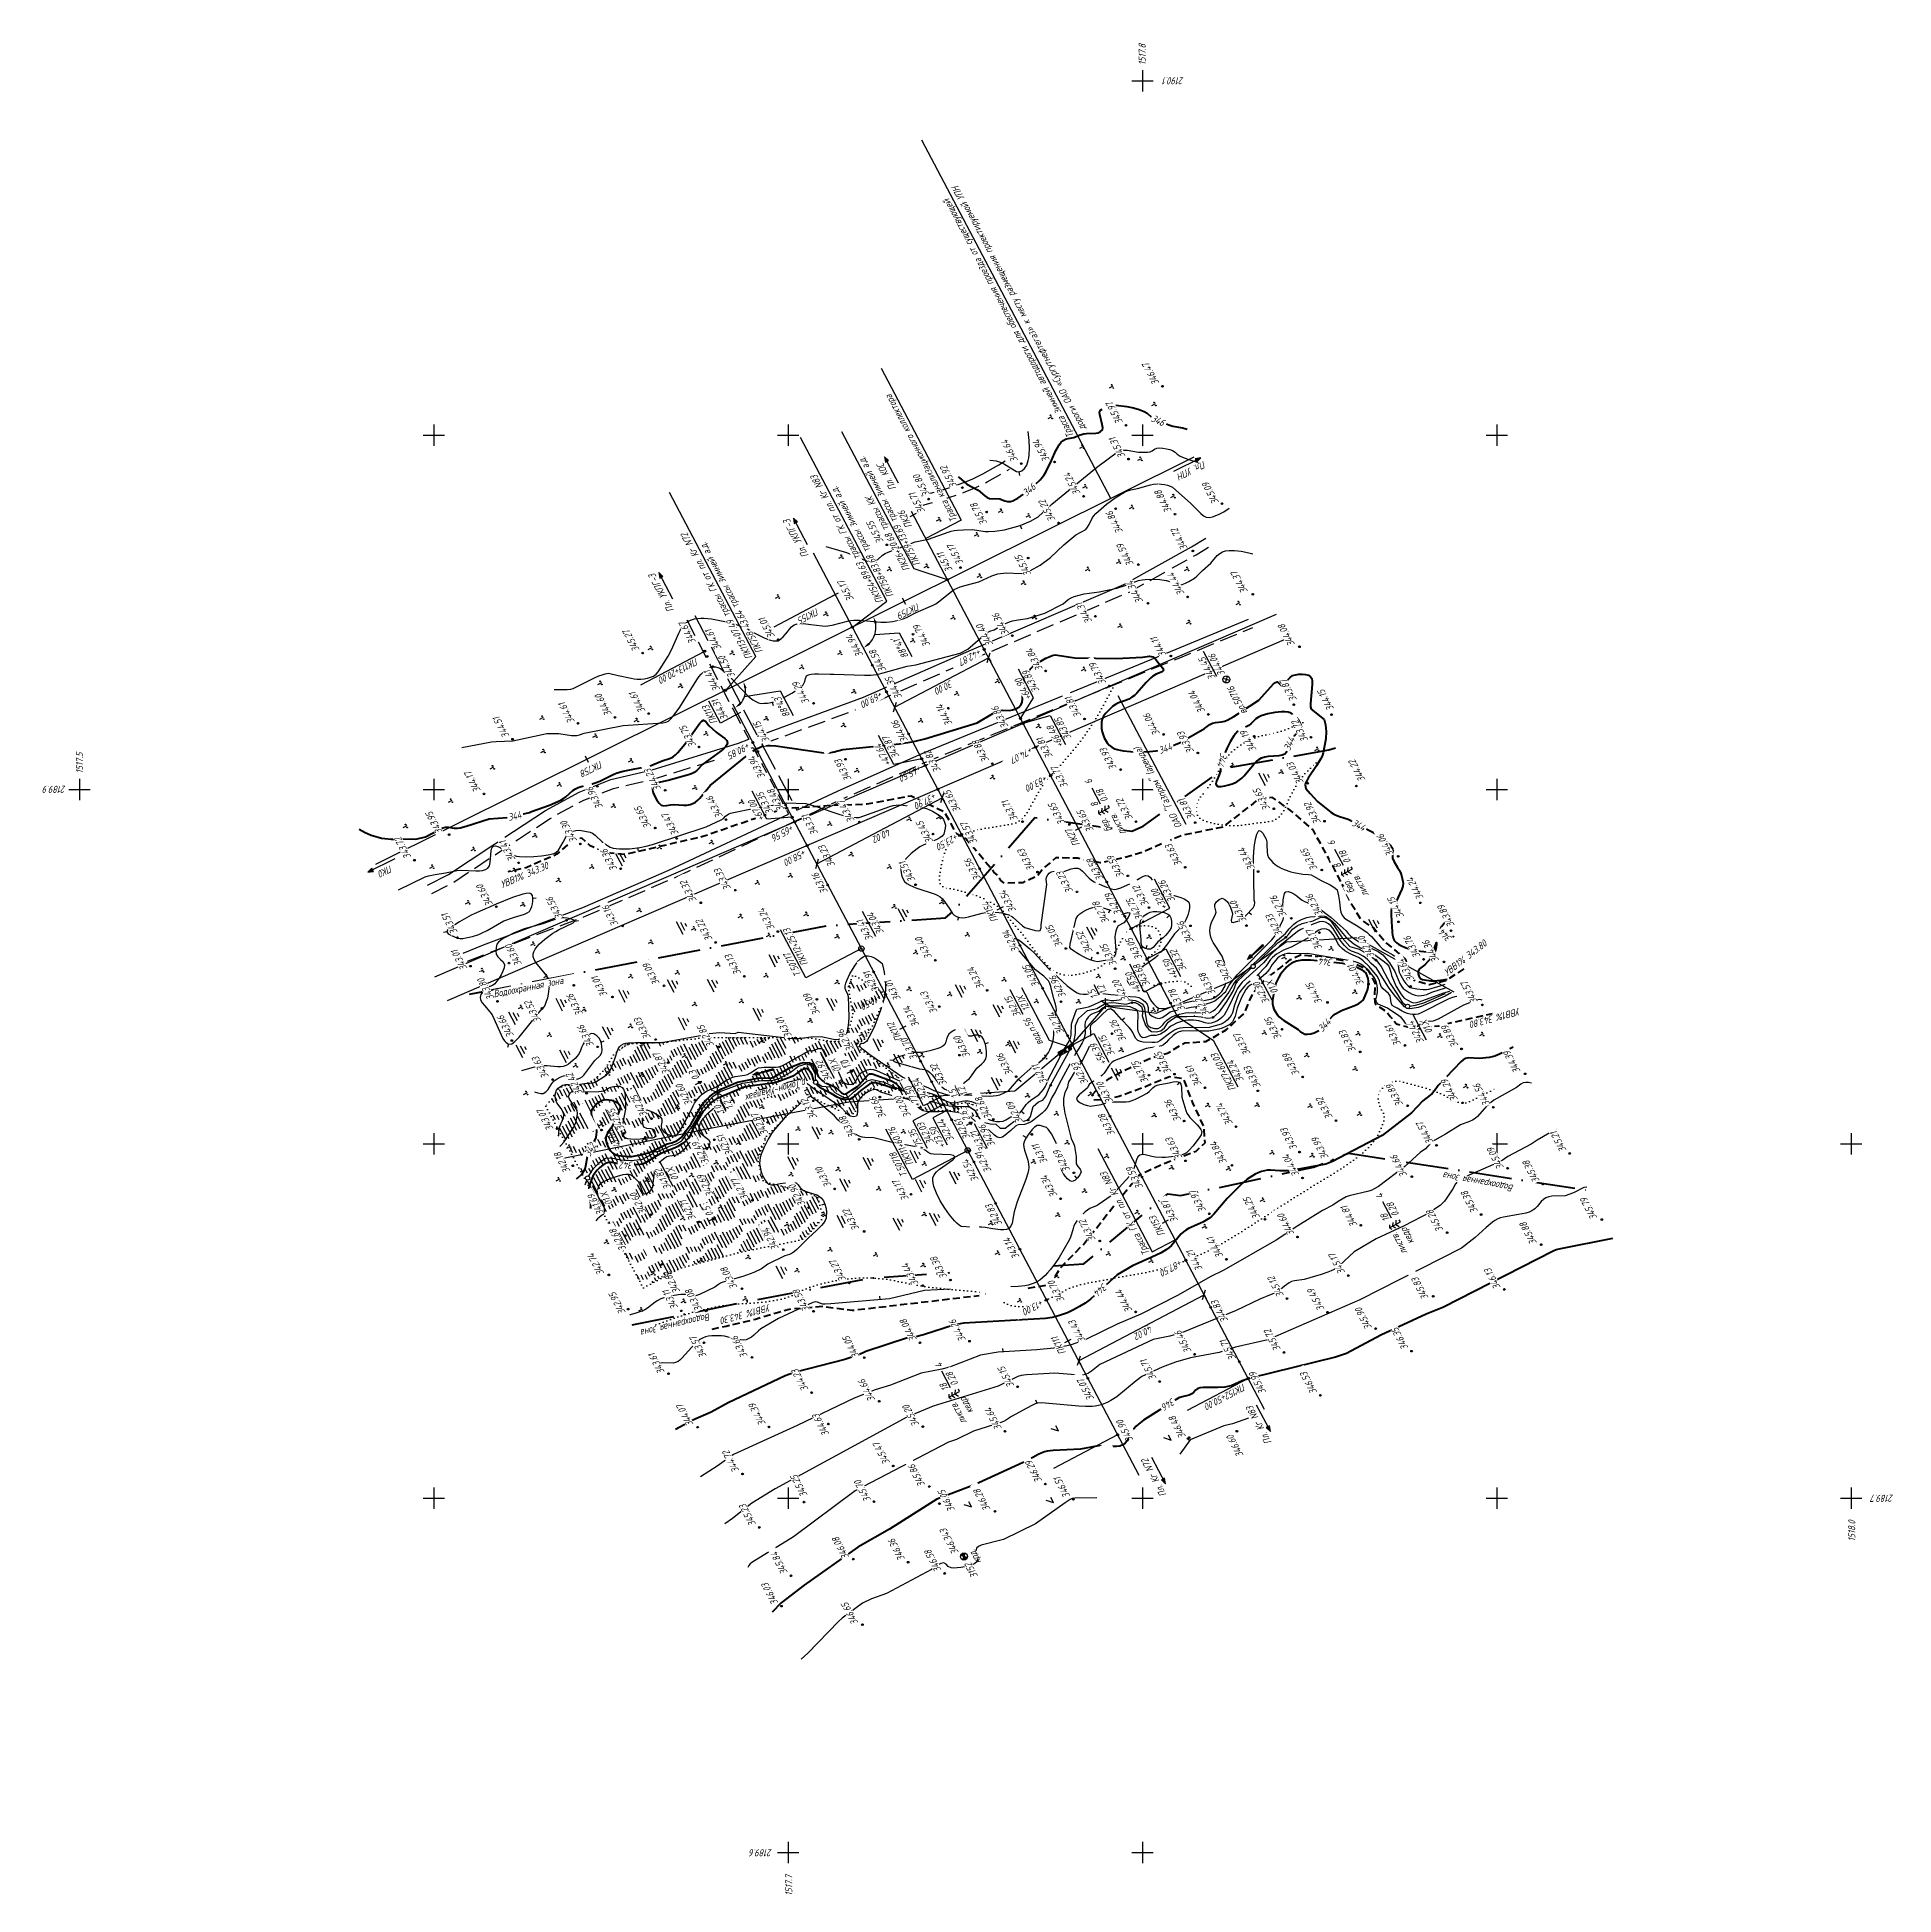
# Model space of a CAD drawing. Extents: x 1517488 to 1518012, y 2189588 to 2190112.
import ezdxf
from ezdxf.enums import TextEntityAlignment as Align

# ---------------------------------------------------------------- set-up
doc = ezdxf.new("R2010")
doc.units = 0
for name, pattern in [('ACAD_ISO10W100', [18, 12, -3, 0, -3]), ('IZ_HIDDEN', [3, 2, -1]), ('ИИDash_30_20', [5, 3, -2]), ('ИИDash_50_20', [7, 5, -2]), ('ИИDash_80_20', [10, 8, -2]), ('ИИDot', [1, 0, -1])]:
    doc.linetypes.add(name, pattern=pattern)
for name, color, linetype, lineweight in [('ИИ_БОЛОТО_025', 3, 'Continuous', 25), ('ИИ_ГЕОПУНКТ_025', 7, 'Continuous', 25), ('ИИ_ГЕОСЕТКА_025', 3, 'Continuous', 25), ('ИИ_ГИДРОГРАФИЯ_025', 3, 'Continuous', 25), ('ИИ_ГИДРОЛОГИЯ_025', 150, 'Continuous', 25), ('ИИ_ГРАНИЦА_025', 7, 'Continuous', 25), ('ИИ_ДОРОГА_025', 7, 'Continuous', 25), ('ИИ_КОНТУР_025', 7, 'ИИDot', 25), ('ИИ_ОТМЕТКА_025', 7, 'Continuous', 25), ('ИИ_ПИКЕТАЖ_025', 7, 'Continuous', 25), ('ИИ_РАЗМЕР_025', 7, 'Continuous', 25), ('ИИ_РЕЛЬЕФ_025', 34, 'Continuous', 25), ('ИИ_РЕЛЬЕФ_050', 34, 'Continuous', 50), ('ИИ_ТЕКСТ_025', 7, 'Continuous', 25), ('ИИ_ТРАССА_АД_025', 1, 'Continuous', 25), ('ИИ_ТРАССА_ТРУБ_025', 7, 'Continuous', 25), ('ИИ_УГОДЬЯ_025', 7, 'Continuous', 25)]:
    doc.layers.add(name, color=color, linetype=linetype, lineweight=lineweight)
doc.styles.add('VNIPISIMPLEXCUR', font='simplex.shx', dxfattribs={"width": 0.8, "oblique": 15})
doc.linetypes.add('ИИ05485', pattern='A,19.47,-0.53,[37,3dservice.shx,S=1.5,R=0,X=0,Y=0],-0.53,19.47', length=40)
doc.dimstyles.new('ИИ-1000-м-dm$0', dxfattribs={"dimtxt": 2.5, "dimasz": 2.5, "dimexe": 1.25, "dimexo": 0, "dimgap": 1, "dimtad": 1, "dimtoh": 1, "dimzin": 1, "dimdsep": 46, "dimtxsty": 'VNIPISIMPLEXCUR', "dimblk": 'OBLIQUE', "dimcen": 2.5, "dimaunit": 1, "dimazin": 0, "dimtfac": 1, "dimtmove": 1, "dimatfit": 2, "dimfxl": 1, "dimarcsym": 0})
doc.dimstyles.new('ИИ-1000-м-dm$2', dxfattribs={"dimtxt": 2.5, "dimasz": 2.5, "dimexe": 1.25, "dimexo": 0, "dimgap": 1, "dimtad": 2, "dimtoh": 1, "dimzin": 1, "dimdsep": 46, "dimtxsty": 'VNIPISIMPLEXCUR', "dimcen": 2.5, "dimaunit": 1, "dimazin": 0, "dimtfac": 1, "dimtmove": 1, "dimatfit": 2, "dimfxl": 1, "dimarcsym": 0})

# ---------------------------------------------------------------- blocks, each defined once
blk = doc.blocks.new('ИИ05407')
at = {"linetype": 'Continuous', "lineweight": 25}
h = blk.add_hatch(color=0, dxfattribs=at)
edge = h.paths.add_edge_path()
edge.add_arc((-0.5, 0.1), 0.1, 0, 360)
h = blk.add_hatch(color=0, dxfattribs=at)
edge = h.paths.add_edge_path()
edge.add_arc((0.5, 0.1), 0.1, 0, 360)
at = {"color": 0, "linetype": 'Continuous', "lineweight": 25}
blk.add_lwpolyline([(0, 0), (0, 1.2)], dxfattribs=at)
for centre in [(-0.5, 0.1), (0.5, 0.1)]:
    blk.add_circle(centre, 0.1, dxfattribs=at)
blk = doc.blocks.new('PICKET')
at = {"color": 0, "linetype": 'Continuous', "lineweight": 25}
for p, q in [((-0.23, 0), (0.23, 0)), ((0, 0.23), (0, -0.23))]:
    blk.add_line(p, q, dxfattribs=at)
blk.add_circle((0, 0), 0.23, dxfattribs=at)
at = {"color": 0, "linetype": 'Continuous', "style": 'VNIPISIMPLEXCUR', "oblique": 15, "width": 0.8}
blk.add_attdef('OTMETKA', (1.25, 0.3), '', height=2, dxfattribs=at)
at = {"color": 8, "linetype": 'Continuous', "style": 'VNIPISIMPLEXCUR', "oblique": 15, "width": 0.8, "flags": 1}
blk.add_attdef('NOMER', (1.25, -2.7), '', height=2, dxfattribs=at)
blk = doc.blocks.new('ИИ0523811')
at = {"linetype": 'Continuous', "lineweight": 25}
blk.add_hatch(color=0, dxfattribs=at).paths.add_polyline_path([(6, -0.25), (1.5, -0.0625), (1.5, -0.5), (0, 0), (1.5, 0.5), (1.5, 0.0625), (6, 0.25)])
at = {"color": 0, "linetype": 'Continuous', "lineweight": 25}
blk.add_lwpolyline([(6, -0.25), (1.5, -0.0625), (1.5, -0.5), (0, 0), (1.5, 0.5), (1.5, 0.0625), (6, 0.25)], close=True, dxfattribs=at)
blk = doc.blocks.new('ИИ05468')
at = {"color": 0, "linetype": 'Continuous', "lineweight": 25}
for points in [[(-2, 1), (2, 1)], [(-1.25, 0), (1.25, 0)], [(-0.5, -1), (0.5, -1)]]:
    blk.add_lwpolyline(points, dxfattribs=at)
blk = doc.blocks.new('ИИ05382')
at = {"color": 0, "linetype": 'Continuous', "lineweight": 25}
blk.add_lwpolyline([(1.6, 1.6), (0, 0), (1.6, 0)], dxfattribs=at)
blk = doc.blocks.new('ИИ052131')
at = {"color": 0, "linetype": 'Continuous', "lineweight": 25}
blk.add_wipeout([(-0.53, -0.28), (-0.47, -0.38), (-0.38, -0.47), (-0.28, -0.53), (-0.18, -0.58), (-0.06, -0.6), (0.06, -0.6), (0.18, -0.58), (0.28, -0.53), (0.38, -0.47), (0.47, -0.38), (0.53, -0.28), (0.58, -0.18), (0.6, -0.06), (0.6, 0.06), (0.58, 0.18), (0.53, 0.28), (0.47, 0.38), (0.38, 0.47), (0.28, 0.53), (0.18, 0.58), (0.06, 0.6), (-0.06, 0.6), (-0.18, 0.58), (-0.28, 0.53), (-0.38, 0.47), (-0.47, 0.38), (-0.53, 0.28), (-0.58, 0.18), (-0.6, 0.06), (-0.6, -0.06), (-0.58, -0.18)], dxfattribs=at)
blk.add_circle((0, 0), 0.6, dxfattribs=at)
at = {"color": 7, "linetype": 'Continuous', "style": 'VNIPISIMPLEXCUR', "oblique": 15, "width": 0.8}
for tag, p in [('HEIGHT', (1.3, 0.7)), ('DATE', (1.3, -2.7))]:
    blk.add_attdef(tag, p, '', height=2, dxfattribs=at)
blk = doc.blocks.new('ИИ05466')
at = {"linetype": 'Continuous', "lineweight": 25}
blk.add_hatch(color=0, dxfattribs=at).paths.add_polyline_path([(0, 0), (-0.4, 0.8), (0.4, 0.8)])
at = {"color": 0, "linetype": 'Continuous', "lineweight": 25}
for points in [[(0, 0), (-0.4, 0.8), (0.4, 0.8), (0, 0)], [(0, 0), (0, 2)]]:
    blk.add_lwpolyline(points, dxfattribs=at)
at = {"color": 0, "linetype": 'Continuous', "style": 'VNIPISIMPLEXCUR', "oblique": 15, "width": 0.8}
blk.add_attdef('DEPTH', (1, 0), '', height=2, dxfattribs=at)
blk = doc.blocks.new('ИИ053672А')
at = {"color": 0, "linetype": 'Continuous'}
for points in [[(1, 0.92), (0, 1.5), (-1, 0.92)], [(0.85, 2.01), (0, 2.5), (-0.85, 2.01)], [(0.7, 3.1), (0, 3.5), (-0.7, 3.1)], [(0, 3.5), (0, 0), (0.7, 0)]]:
    blk.add_lwpolyline(points, dxfattribs=at)
at = {"color": 0, "linetype": 'Continuous', "style": 'VNIPISIMPLEXCUR', "oblique": 15, "width": 0.8}
blk.add_attdef('RACE2', text='', height=2, dxfattribs=at).set_placement((-2, 1.25), align=Align.TOP_RIGHT)
blk.add_attdef('RACE1', text='', height=2, dxfattribs=at).set_placement((-2, 2.25), align=Align.RIGHT)
blk.add_attdef('HEIGHT', (2, 2.25), '', height=2, dxfattribs=at)
blk.add_attdef('THICKNESS', text='', height=2, dxfattribs=at).set_placement((2, 1.25), align=Align.TOP_LEFT)
blk.add_attdef('DISTANCE', text='', height=2, dxfattribs=at).set_placement((8.5, 1.75), align=Align.MIDDLE_LEFT)
blk = doc.blocks.new('ИИ15001')
at = {"color": 0, "linetype": 'Continuous', "lineweight": 25}
blk.add_lwpolyline([(0, 1), (0, -1)], dxfattribs=at)
at = {"color": 0, "linetype": 'Continuous', "lineweight": 25, "style": 'VNIPISIMPLEXCUR', "oblique": 15, "width": 0.8}
blk.add_attdef('STATIONING', text='', height=2, dxfattribs=at).set_placement((0, 2), align=Align.CENTER)
at = {"color": 7, "linetype": 'Continuous', "lineweight": 25, "style": 'VNIPISIMPLEXCUR', "oblique": 15, "width": 0.8}
blk.add_attdef('HEIGHT', text='', height=2, dxfattribs=at).set_placement((0, -2), align=Align.TOP_CENTER)
blk = doc.blocks.new('ИИ050052Р')
at = {"linetype": 'Continuous', "lineweight": 25}
h = blk.add_hatch(color=0, dxfattribs=at)
edge = h.paths.add_edge_path()
edge.add_arc((0, 0), 0.15, 0, 360)
at = {"color": 0, "linetype": 'Continuous', "lineweight": 25}
for radius in [0.75, 0.15]:
    blk.add_circle((0, 0), radius, dxfattribs=at)
at = {"color": 0, "linetype": 'Continuous', "style": 'VNIPISIMPLEXCUR', "oblique": 15, "width": 0.8}
for tag, p in [('NUMBER', (-2, -1)), ('STATIONING', (-2, -4.4)), ('ALPHA', (-2, -7.8))]:
    blk.add_attdef(tag, text='', height=2, dxfattribs=at).set_placement(p, align=Align.RIGHT)
for tag, p in [('CENTRE', (1.45, 0.7)), ('HEIGHT', (1.45, -2.7))]:
    blk.add_attdef(tag, p, '', height=2, dxfattribs=at)
at = {"color": 253, "linetype": 'Continuous', "style": 'VNIPISIMPLEXCUR', "oblique": 15, "width": 0.8, "flags": 1}
blk.add_attdef('NOTE', text='', height=1.6, dxfattribs=at).set_placement((-2, -10.8), align=Align.RIGHT)
blk = doc.blocks.new('ИИ050113Р')
at = {"linetype": 'Continuous'}
for points in [[(0, 0), (-0.71, 0.71, 0.198912), (-1, 0, 0.198912), (-0.71, -0.71)], [(0, 0), (0.71, -0.71, 0.198912), (1, 0, 0.198912), (0.71, 0.71)]]:
    blk.add_hatch(color=0, dxfattribs=at).paths.add_polyline_path(points)
at = {"color": 0, "linetype": 'Continuous'}
for points in [[(-0.71, -0.71), (0.71, 0.71)], [(-0.71, 0.71), (0.71, -0.71)]]:
    blk.add_lwpolyline(points, dxfattribs=at)
blk.add_circle((0, 0), 1, dxfattribs=at)
at = {"color": 0, "linetype": 'Continuous', "style": 'VNIPISIMPLEXCUR', "oblique": 15, "width": 0.8}
blk.add_attdef('NUMBER', text='', height=2, dxfattribs=at).set_placement((-2.25, -1), align=Align.RIGHT)
for tag, p in [('CENTRE', (1.7, 0.7)), ('EXPLAIN', (-3.59, -3.64)), ('HEIGHT', (1.7, -2.7))]:
    blk.add_attdef(tag, p, '', height=2, dxfattribs=at)
at = {"color": 253, "linetype": 'Continuous', "style": 'VNIPISIMPLEXCUR', "oblique": 15, "width": 0.8, "flags": 1}
blk.add_attdef('NOTE', text='', height=1.6, dxfattribs=at).set_placement((-7.39, -3.64), align=Align.RIGHT)
blk = doc.blocks.new('ИИ15002')
at = {"linetype": 'Continuous', "lineweight": 25}
h = blk.add_hatch(color=0, dxfattribs=at)
edge = h.paths.add_edge_path()
edge.add_arc((0, 0), 0.3, 0, 360)
at = {"color": 0, "linetype": 'Continuous', "lineweight": 25}
blk.add_circle((0, 0), 0.3, dxfattribs=at)
at = {"color": 0, "linetype": 'Continuous', "style": 'VNIPISIMPLEXCUR', "oblique": 15, "width": 0.8}
blk.add_attdef('STATIONING', (1, 1.3), '', height=2, rotation=90, dxfattribs=at)
at = {"color": 7, "linetype": 'Continuous', "style": 'VNIPISIMPLEXCUR', "oblique": 15, "width": 0.8}
blk.add_attdef('HEIGHT', text='', height=2, dxfattribs=at).set_placement((0, -1.3), align=Align.TOP_CENTER)
blk = doc.blocks.new('ИИ150022')
at = {"linetype": 'Continuous', "lineweight": 25}
h = blk.add_hatch(color=0, dxfattribs=at)
edge = h.paths.add_edge_path()
edge.add_arc((0, 0), 0.3, 0, 360)
at = {"color": 0, "linetype": 'Continuous', "lineweight": 25}
blk.add_circle((0, 0), 0.3, dxfattribs=at)
at = {"color": 0, "linetype": 'Continuous', "style": 'VNIPISIMPLEXCUR', "oblique": 15, "width": 0.8}
for tag, p in [('STATIONING1', (1, 4.7)), ('STATIONING2', (1, 1.3))]:
    blk.add_attdef(tag, p, '', height=2, dxfattribs=at)
at = {"color": 7, "linetype": 'Continuous', "style": 'VNIPISIMPLEXCUR', "oblique": 15, "width": 0.8}
blk.add_attdef('HEIGHT', text='', height=2, dxfattribs=at).set_placement((0, -1.3), align=Align.TOP_CENTER)
blk = doc.blocks.new('ИИ050117Р')
at = {"color": 0, "linetype": 'Continuous', "lineweight": 25}
for points in [[(-0.71, -0.71), (0.71, 0.71)], [(-0.71, 0.71), (0.71, -0.71)]]:
    blk.add_lwpolyline(points, dxfattribs=at)
blk.add_circle((0, 0), 1, dxfattribs=at)
at = {"color": 0, "linetype": 'Continuous', "style": 'VNIPISIMPLEXCUR', "oblique": 15, "width": 0.8}
blk.add_attdef('NUMBER', text='', height=2, dxfattribs=at).set_placement((-2.25, -1), align=Align.RIGHT)
for tag, p in [('CENTRE', (1.7, 0.7)), ('HEIGHT', (1.7, -2.7))]:
    blk.add_attdef(tag, p, '', height=2, dxfattribs=at)
at = {"color": 253, "linetype": 'Continuous', "style": 'VNIPISIMPLEXCUR', "oblique": 15, "width": 0.8, "flags": 1}
blk.add_attdef('NOTE', text='', height=1.6, dxfattribs=at).set_placement((-2.25, -4), align=Align.RIGHT)
blk = doc.blocks.new('ИИ15008')
at = {"linetype": 'Continuous', "lineweight": 25}
blk.add_hatch(color=0, dxfattribs=at).paths.add_polyline_path([(0, 0), (1.5, -0.5), (1.5, 0.5)])
at = {"color": 0, "linetype": 'Continuous', "lineweight": 25}
blk.add_lwpolyline([(0, 0), (1.5, -0.5), (1.5, 0.5)], close=True, dxfattribs=at)
blk.add_lwpolyline([(8.5, 0), (0, 0)], dxfattribs=at)
blk = doc.blocks.new('ИИ053296')
at = {"color": 0, "linetype": 'Continuous', "lineweight": 25}
blk.add_lwpolyline([(0, 0), (1, 0)], dxfattribs=at)
blk = doc.blocks.new('ИИ052382')
at = {"color": 0, "linetype": 'Continuous', "lineweight": 25}
blk.add_lwpolyline([(1.3, 0.75), (0, 0), (1.3, -0.75)], dxfattribs=at)
at = {"color": 0, "linetype": 'Continuous', "style": 'VNIPISIMPLEXCUR', "oblique": 15, "width": 0.8}
for tag, p in [('WIDTH', (2, 0.7)), ('DEPTH', (2, -2.7))]:
    blk.add_attdef(tag, p, '', height=2, dxfattribs=at)
blk = doc.blocks.new('ИИ052821')
at = {"linetype": 'Continuous', "lineweight": 25}
for points in [[(0.5, 3.2), (0.5, 4), (-0.5, 4), (-0.5, 3.2)], [(0.5, 1.6), (0.5, 2.4), (-0.5, 2.4), (-0.5, 1.6)], [(0.5, 0), (0.5, 0.8), (-0.5, 0.8), (-0.5, 0)]]:
    blk.add_hatch(color=0, dxfattribs=at).paths.add_polyline_path(points)
at = {"color": 0, "linetype": 'Continuous', "lineweight": 25}
blk.add_lwpolyline([(-0.5, 0), (0.5, 0), (0.5, 4), (-0.5, 4)], close=True, dxfattribs=at)
for points in [[(-0.5, 3.2), (0.5, 3.2)], [(-0.5, 2.4), (0.5, 2.4)], [(-0.5, 1.6), (0.5, 1.6)], [(-0.5, 0.8), (0.5, 0.8)]]:
    blk.add_lwpolyline(points, dxfattribs=at)
at = {"color": 0, "linetype": 'Continuous', "style": 'VNIPISIMPLEXCUR', "oblique": 15, "width": 0.8, "flags": 8}
blk.add_attdef('CAPTION', text='', height=2, dxfattribs=at).set_placement((-1.75, 0), align=Align.RIGHT)
at = {"color": 0, "linetype": 'Continuous', "style": 'VNIPISIMPLEXCUR', "oblique": 15, "width": 0.8}
for tag, p in [('HEIGHT', (1.2, 2.7)), ('DATA', (1.2, -0.7))]:
    blk.add_attdef(tag, p, '', height=2, dxfattribs=at)
blk = doc.blocks.new('_Oblique')
at = {"color": 0, "linetype": 'ByBlock', "lineweight": -2}
blk.add_line((-0.5, -0.5), (0.5, 0.5), dxfattribs=at)
blk = doc.blocks.new('*D21')
at = {"layer": 'Defpoints', "color": 0, "transparency": 16777216}
for p in [(1517817.35, 2189757.38), (1517817.35, 2189757.38), (1517781.94, 2189738.73)]:
    blk.add_point(p, dxfattribs=at)
at = {"layer": 'ИИ_РАЗМЕР_025', "color": 0, "lineweight": -2, "transparency": 16777216}
for p, q in [((1517781.94, 2189738.73), (1517817.35, 2189757.38)), ((1517817.35, 2189757.38), (1517817.94, 2189756.28)), ((1517781.94, 2189738.73), (1517782.53, 2189737.62))]:
    blk.add_line(p, q, dxfattribs=at)
at = {"layer": 'ИИ_РАЗМЕР_025', "color": 0, "lineweight": -2, "transparency": 16777216, "xscale": 2, "yscale": 2, "zscale": 2}
for p, rotation in [((1517817.35, 2189757.38), 27.77979618592597), ((1517781.94, 2189738.73), 207.779796185926)]:
    blk.add_blockref('_Oblique', p, dxfattribs=dict(at, rotation=rotation))
at = {"layer": 'ИИ_РАЗМЕР_025', "color": 0, "transparency": 16777216, "insert": (1517800.35, 2189746.73), "char_height": 2, "attachment_point": 5, "rotation": 207.7798, "style": 'VNIPISIMPLEXCUR'}
blk.add_mtext('40.02', dxfattribs=at)
blk = doc.blocks.new('*D22')
at = {"layer": 'Defpoints', "color": 0, "transparency": 16777216}
for p in [(1517743.47, 2189897.63), (1517743.47, 2189897.63), (1517708.07, 2189878.97)]:
    blk.add_point(p, dxfattribs=at)
at = {"layer": 'ИИ_РАЗМЕР_025', "color": 0, "lineweight": -2, "transparency": 16777216}
for p, q in [((1517708.07, 2189878.97), (1517743.47, 2189897.63)), ((1517743.47, 2189897.63), (1517744.06, 2189896.52)), ((1517708.07, 2189878.97), (1517708.65, 2189877.87))]:
    blk.add_line(p, q, dxfattribs=at)
at = {"layer": 'ИИ_РАЗМЕР_025', "color": 0, "lineweight": -2, "transparency": 16777216, "xscale": 2, "yscale": 2, "zscale": 2}
for p, rotation in [((1517743.47, 2189897.63), 27.77979618592597), ((1517708.07, 2189878.97), 207.779796185926)]:
    blk.add_blockref('_Oblique', p, dxfattribs=dict(at, rotation=rotation))
at = {"layer": 'ИИ_РАЗМЕР_025', "color": 0, "transparency": 16777216, "insert": (1517726.47, 2189886.97), "char_height": 2, "attachment_point": 5, "rotation": 207.7798, "style": 'VNIPISIMPLEXCUR'}
blk.add_mtext('40.02', dxfattribs=at)
blk = doc.blocks.new('*D23')
at = {"layer": 'Defpoints', "color": 0, "transparency": 16777216}
for p in [(1517814.44, 2189993.77), (1517707.09, 2189966.7), (1517724.75, 2189945.44), (1517583.52, 2189878.79), (1517834.42, 2189724.98)]:
    blk.add_point(p, dxfattribs=at)
at = {"layer": 'ИИ_РАЗМЕР_025', "color": 0, "lineweight": -2, "transparency": 16777216}
for p, q in [((1517724.44, 2189943.75), (1517731.32, 2189944.21)), ((1517731.32, 2189944.21), (1517734.85, 2189937.52))]:
    blk.add_line(p, q, dxfattribs=at)
blk.add_arc((1517718.1, 2189945.8), 6.66, 315.0395, 9.2086, dxfattribs=at)
at = {"layer": 'ИИ_РАЗМЕР_025', "color": 0, "transparency": 16777216}
for points in [[(1517724.36, 2189946.76), (1517724.99, 2189946.97), (1517724.06, 2189948.77)], [(1517723.01, 2189940.82), (1517722.62, 2189941.36), (1517721.2, 2189939.9)]]:
    blk.add_solid(points, dxfattribs=at)
at = {"layer": 'ИИ_РАЗМЕР_025', "color": 0, "transparency": 16777216, "insert": (1517731.71, 2189939.85), "char_height": 2, "attachment_point": 5, "rotation": 117.7798, "style": 'VNIPISIMPLEXCUR'}
blk.add_mtext("88°41'", dxfattribs=at)
blk = doc.blocks.new('*D24')
at = {"layer": 'Defpoints', "color": 0, "transparency": 16777216}
for p in [(1517814.44, 2189993.77), (1517687.05, 2189924.91), (1517697, 2189900), (1517583.52, 2189878.79), (1517720.64, 2189855.08)]:
    blk.add_point(p, dxfattribs=at)
at = {"layer": 'ИИ_РАЗМЕР_025', "color": 0, "lineweight": -2, "transparency": 16777216}
for p, q in [((1517697, 2189900), (1517684.34, 2189924.06)), ((1517687.67, 2189926.23), (1517697.75, 2189927.84)), ((1517697.75, 2189927.84), (1517701.41, 2189920.88))]:
    blk.add_line(p, q, dxfattribs=at)
blk.add_arc((1517682.28, 2189927.97), 5.66, 318.1036, 6.1211, dxfattribs=at)
at = {"layer": 'ИИ_РАЗМЕР_025', "color": 0, "transparency": 16777216}
for points in [[(1517687.59, 2189928.48), (1517688.23, 2189928.66), (1517687.35, 2189930.49)], [(1517686.7, 2189923.92), (1517686.29, 2189924.45), (1517684.92, 2189922.96)]]:
    blk.add_solid(points, dxfattribs=at)
at = {"layer": 'ИИ_РАЗМЕР_025', "color": 0, "transparency": 16777216, "insert": (1517698.2, 2189923.35), "char_height": 2, "attachment_point": 5, "rotation": 117.7798, "style": 'VNIPISIMPLEXCUR'}
blk.add_mtext("88°43'", dxfattribs=at)
blk = doc.blocks.new('ИИ05012')
at = {"color": 0, "linetype": 'Continuous', "lineweight": 25, "flags": 128}
for points in [[(-3, 0), (3, 0)], [(0, 3), (0, -3)]]:
    blk.add_lwpolyline(points, dxfattribs=at)
blk = doc.blocks.new('*D29')
at = {"layer": 'Defpoints', "color": 0, "transparency": 16777216}
for p in [(1517756.55, 2189937.17), (1517756.55, 2189937.17), (1517730.01, 2189923.18)]:
    blk.add_point(p, dxfattribs=at)
at = {"layer": 'ИИ_РАЗМЕР_025', "color": 0, "lineweight": -2, "transparency": 16777216}
for p, q in [((1517730.01, 2189923.18), (1517756.55, 2189937.17)), ((1517756.55, 2189937.17), (1517757.13, 2189936.06)), ((1517730.01, 2189923.18), (1517730.59, 2189922.08))]:
    blk.add_line(p, q, dxfattribs=at)
at = {"layer": 'ИИ_РАЗМЕР_025', "color": 0, "lineweight": -2, "transparency": 16777216, "xscale": 2, "yscale": 2, "zscale": 2}
for p, rotation in [((1517756.55, 2189937.17), 27.77979618592597), ((1517730.01, 2189923.18), 207.779796185926)]:
    blk.add_blockref('_Oblique', p, dxfattribs=dict(at, rotation=rotation))
at = {"layer": 'ИИ_РАЗМЕР_025', "color": 0, "transparency": 16777216, "insert": (1517743.98, 2189928.85), "char_height": 2, "attachment_point": 5, "rotation": 207.7798, "style": 'VNIPISIMPLEXCUR'}
blk.add_mtext('30.00', dxfattribs=at)

msp = doc.modelspace()

# ---------------------------------------------------------------- hatches: boundary and pattern name
at = {"layer": 'ИИ_БОЛОТО_025'}
h = msp.add_hatch(dxfattribs=at)
h.set_pattern_fill('ИИ_БОЛОТО', color=256, style=0, pattern_type=2)
h.set_pattern_definition([(117.7798, (1531432.998, 2185366.714), (-15.040671, -7.92327), [5, -1.5, 2, -2.5, 2, -4]), (117.7798, (1531431.88, 2185366.69), (-15.040671, -7.92327), [4, -1.5, 2.5, -2, 2.5, -4.5]), (117.7798, (1531430.762, 2185366.666), (-15.040671, -7.92327), [4, -1.5, 2, -3, 2, -4.5]), (117.7798, (1531429.878, 2185366.2), (-15.040671, -7.92327), [4, -1.5, 2, -2.5, 2, -5]), (117.7798, (1531429.226, 2185365.292), (-15.040671, -7.92327), [4, -1.5, 1.5, -3.5, 2, -4.5]), (117.7798, (1531428.574, 2185364.383), (-15.040671, -7.92327), [4, -1.5, 1.5, -4, 2, -4]), (117.7798, (1531427.69, 2185363.917), (-15.040671, -7.92327), [4, -2, 1.5, -5, 2, -2.5]), (117.7798, (1531426.805, 2185363.451), (-15.040671, -7.92327), [4, -2.5, 1.5, -5, 2, -2]), (117.7798, (1531426.153, 2185362.543), (-15.040671, -7.92327), [4.5, -2.5, 2, -2.5, 4, -1.5]), (117.7798, (1531425.501, 2185361.634), (-15.040671, -7.92327), [3.5, -2.5, 2, -2.5, 5, -1.5]), (117.7798, (1531424.617, 2185361.168), (-15.040671, -7.92327), [3.5, -2, 2.5, -2.5, 4.5, -2]), (117.7798, (1531423.965, 2185360.26), (-15.040671, -7.92327), [3.5, -2, 3, -2.5, 4.5, -1.5]), (117.7798, (1531423.08, 2185359.794), (-15.040671, -7.92327), [2.5, -3, 3, -3, 3.5, -2]), (117.7798, (1531422.195, 2185359.328), (-15.040671, -7.92327), [2, -3, 3.5, -3, 2.5, -3]), (117.7798, (1531421.31, 2185358.861), (-15.040671, -7.92327), [1.5, -3.5, 4, -3, 2, -3]), (117.7798, (1531420.426, 2185358.395), (-15.040671, -7.92327), [1.5, -3, 4, -3, 2, -3.5]), (117.7798, (1531419.541, 2185357.93), (-15.040671, -7.92327), [2, -3, 5, -2.5, 2, -2.5])])
h.paths.add_polyline_path([(1517703.902, 2189772.934), (1517706.996, 2189775.765), (1517709.906, 2189779.285), (1517708.291, 2189784.989), (1517703.901, 2189787.067), (1517699.273, 2189787.786), (1517692.992, 2189789.345), (1517691.328, 2189795.519), (1517693.897, 2189802.137), (1517705.705, 2189814.018), (1517709.527, 2189811.662), (1517716.812, 2189808.224), (1517718.864, 2189808.635), (1517719.782, 2189812.111), (1517721.644, 2189814.081), (1517723.76, 2189815.67), (1517728.147, 2189814.504), (1517734.673, 2189812.48), (1517737.948, 2189809.661), (1517742.117, 2189809.334), (1517746.949, 2189809.444), (1517750.88, 2189807.873), (1517753.546, 2189807.783), (1517753.115, 2189810.679), (1517750.405, 2189811.673), (1517746.319, 2189811.03), (1517742.328, 2189813.336), (1517735.39, 2189815.717), (1517731.278, 2189818.63), (1517723.928, 2189824.133), (1517720.445, 2189826.595), (1517719.529, 2189828.311), (1517721.315, 2189829.241), (1517724.18, 2189834.032), (1517727.617, 2189842.205), (1517727.458, 2189842.141), (1517718.298, 2189847.743), (1517716.95, 2189844.106), (1517718.256, 2189836.415), (1517716.133, 2189828.979), (1517712.112, 2189828.925), (1517705.662, 2189829.902), (1517697.408, 2189830.007), (1517676.881, 2189830.003), (1517664.208, 2189828.597), (1517654.387, 2189828.204), (1517650.517, 2189824.921), (1517648.421, 2189821.223), (1517645.205, 2189818.077), (1517641.916, 2189816.448), (1517639.122, 2189816.636), (1517636.665, 2189816.379), (1517635.204, 2189815.609), (1517634.324, 2189814.523), (1517633.535, 2189813.07), (1517631.569, 2189810.618), (1517659.095, 2189759.305), (1517669.555, 2189764.916), (1517686.213, 2189769.366)])

# ---------------------------------------------------------------- linework, layer by layer
for points, elevation in [([(1517718.097, 2189945.797), (1517727.862, 2189953.078), (1517703.491, 2189999.34)], 344.94), ([(1517682.254, 2189927.951), (1517690.82, 2189937.506), (1517666.45, 2189983.768)], 344.41)]:
    msp.add_lwpolyline(points, dxfattribs=dict(elevation=elevation))
for points in [[(1517635.199, 2189795.663), (1517677.517, 2189804.269), (1517717.068, 2189811.832), (1517742.304, 2189813.513), (1517763.935, 2189814.954), (1517781.509, 2189829.603), (1517789.518, 2189838.799), (1517803.837, 2189836.803), (1517824.815, 2189845.78), (1517840.494, 2189856.944), (1517860.318, 2189858.208), (1517887.886, 2189842.869)], [(1517766.303, 2189836.491), (1517762.66, 2189843.407)], [(1517787.393, 2189798.609), (1517802.755, 2189769.447), (1517809.206, 2189772.846)]]:
    msp.add_lwpolyline(points)
at = {"layer": 'ИИ_ГЕОПУНКТ_025'}
for points in [[(1517820.936, 2189931.846), (1517817.231, 2189938.879)], [(1517724.696, 2189858.448), (1517720.945, 2189865.569)], [(1517720.64, 2189855.08), (1517704.928, 2189846.803), (1517697.775, 2189860.382)], [(1517750.65, 2189798.13), (1517735.054, 2189789.914), (1517727.562, 2189804.138)], [(1517756.259, 2189798.661), (1517752.598, 2189805.611)]]:
    msp.add_lwpolyline(points, dxfattribs=at)
at = {"layer": 'ИИ_ГИДРОГРАФИЯ_025', "flags": 128}
msp.add_lwpolyline([(1517642.711, 2189788.382), (1517643.359, 2189790.326), (1517644.914, 2189792.956), (1517646.767, 2189794.75), (1517648.381, 2189795.946), (1517649.996, 2189796.065), (1517652.746, 2189795.467), (1517655.735, 2189795.288), (1517658.844, 2189795.647), (1517662.073, 2189797.321), (1517666.915, 2189799.473), (1517668.47, 2189800.011), (1517669.964, 2189800.848), (1517671.041, 2189802.283), (1517673.013, 2189804.914), (1517674.867, 2189808.142), (1517676.063, 2189810.414), (1517678.693, 2189813.343), (1517680.786, 2189814.719), (1517687.123, 2189817.05), (1517692.444, 2189817.827), (1517695.433, 2189817.827), (1517697.466, 2189818.365), (1517700.515, 2189820.099), (1517702.907, 2189821.893), (1517705.059, 2189822.551), (1517706.912, 2189821.953), (1517707.63, 2189820.099), (1517707.63, 2189818.605), (1517707.749, 2189817.349), (1517709.483, 2189816.213), (1517711.695, 2189816.094), (1517713.19, 2189814.479), (1517715.522, 2189813.104), (1517716.777, 2189813.044), (1517718.391, 2189814.539), (1517720.603, 2189816.333), (1517722.277, 2189817.768), (1517723.712, 2189818.126), (1517727.06, 2189817.409), (1517731.984, 2189815.089), (1517735.849, 2189813.642), (1517739.616, 2189812.088), (1517745.415, 2189810.653), (1517749.361, 2189810.533), (1517751.035, 2189810.474), (1517752.888, 2189809.278), (1517753.546, 2189807.783), (1517754.682, 2189806.169), (1517756.954, 2189805.631), (1517758.628, 2189805.511), (1517759.823, 2189804.435), (1517761.198, 2189804.435), (1517763.709, 2189806.289), (1517765.383, 2189806.408), (1517766.519, 2189806.408), (1517767.715, 2189806.707), (1517768.373, 2189807.664), (1517769.15, 2189810.474), (1517770.585, 2189811.849), (1517771.84, 2189812.267), (1517772.677, 2189813.463), (1517773.455, 2189815.197), (1517774.053, 2189816.512), (1517778.596, 2189824.942), (1517780.629, 2189828.709), (1517781.107, 2189831.1), (1517781.107, 2189833.372), (1517781.885, 2189835.345), (1517784.455, 2189837.557), (1517787.086, 2189838.155), (1517789.597, 2189839.649), (1517791.211, 2189839.889), (1517792.527, 2189839.739), (1517795.307, 2189839.38), (1517797.04, 2189839.829), (1517797.877, 2189839.859), (1517798.894, 2189839.351), (1517799.731, 2189838.723), (1517800.119, 2189837.437), (1517799.91, 2189836.122), (1517800.807, 2189833.342), (1517801.793, 2189832.236), (1517802.481, 2189831.668), (1517803.796, 2189831.578), (1517805.201, 2189831.847), (1517806.158, 2189832.714), (1517807.234, 2189834.269), (1517808.519, 2189835.285), (1517809.536, 2189835.883), (1517812.495, 2189835.913), (1517814.528, 2189836.002), (1517816.501, 2189835.823), (1517818.354, 2189835.435), (1517819.879, 2189835.644), (1517821.702, 2189837.228), (1517823.795, 2189840.098), (1517825.708, 2189843.267), (1517826.485, 2189845.598), (1517828.518, 2189847.511), (1517831.208, 2189850.022), (1517838.233, 2189856.748), (1517840.415, 2189858.243), (1517841.193, 2189859.08), (1517842.269, 2189860.515), (1517843.614, 2189861.531), (1517845.019, 2189862.129), (1517848.158, 2189862.906), (1517850.34, 2189863.983), (1517851.715, 2189863.893), (1517852.971, 2189863.086), (1517854.077, 2189861.471), (1517856.289, 2189858.094), (1517858.471, 2189855.672), (1517861.131, 2189854.925), (1517863.254, 2189853.699), (1517865.884, 2189851.816), (1517867.319, 2189850.022), (1517868.366, 2189848.079), (1517869.89, 2189845.21), (1517871.923, 2189842.101), (1517873.298, 2189839.948), (1517874.793, 2189838.753), (1517877.005, 2189839.111), (1517879.396, 2189839.769), (1517885.195, 2189842.28), (1517885.514, 2189842.409)], dxfattribs=at)
at = {"layer": 'ИИ_ГИДРОЛОГИЯ_025', "linetype": 'IZ_HIDDEN', "lineweight": 40, "flags": 128}
for points in [[(1517890.671, 2189849.344), (1517885.537, 2189845.992), (1517880.868, 2189844.827), (1517876.66, 2189846.061), (1517875.192, 2189848.847), (1517874.271, 2189852.029), (1517870.315, 2189855.445), (1517868.231, 2189857.151), (1517865.163, 2189860.927), (1517861.656, 2189863.286), (1517858.873, 2189867.751), (1517856.858, 2189872.19), (1517853.696, 2189878.397), (1517848.122, 2189888.552), (1517845.295, 2189891.053), (1517842.513, 2189893.47), (1517836.704, 2189897.744), (1517832.914, 2189897.365), (1517822.644, 2189889.369), (1517816.612, 2189888.132), (1517811.258, 2189887.038), (1517805.59, 2189884.699), (1517800.433, 2189882.414), (1517794.369, 2189880.621), (1517788.083, 2189879.251), (1517781.757, 2189880.561), (1517775.523, 2189880.729), (1517771.961, 2189877.666), (1517770.301, 2189875.497), (1517766.201, 2189873.661), (1517760.935, 2189873.563), (1517759.875, 2189874.35), (1517759.123, 2189875.675), (1517758.017, 2189876.652), (1517757.341, 2189877.491), (1517754.807, 2189880.567), (1517750.157, 2189886.025), (1517747.525, 2189887.449), (1517744.168, 2189893.537), (1517734.67, 2189898.122), (1517722.185, 2189895.794), (1517713.62, 2189895.518), (1517698.952, 2189894.576), (1517685.404, 2189889.981), (1517675.898, 2189886.668), (1517653.849, 2189881.602), (1517648.858, 2189882.12), (1517644.076, 2189884.078), (1517641.732, 2189886.232), (1517639.205, 2189885.747), (1517634.695, 2189881.677), (1517626.017, 2189877.902), (1517620.833, 2189876.711)], [(1517767.729, 2189759.258), (1517774.05, 2189760.258), (1517776.799, 2189764.995), (1517783.326, 2189771.584), (1517794.266, 2189785.432), (1517798.97, 2189791.061), (1517801.114, 2189792.19), (1517806.322, 2189794.523), (1517810.193, 2189796.014), (1517815.085, 2189797.906), (1517817.691, 2189800.238), (1517817.266, 2189804.945), (1517814.198, 2189811.549), (1517811.615, 2189818.271), (1517807.591, 2189818.891), (1517800.391, 2189815.92), (1517793.4, 2189813.333), (1517790.003, 2189812.503), (1517786.431, 2189812.265), (1517785.854, 2189813.879), (1517787.654, 2189815.923), (1517790.582, 2189818.424), (1517794.977, 2189820.739), (1517802.436, 2189824.258), (1517807.069, 2189825.602), (1517811.922, 2189828.457), (1517817.876, 2189828.853), (1517823.551, 2189832.117), (1517828.657, 2189836.725), (1517831.188, 2189842.579), (1517834.628, 2189846.446), (1517839.057, 2189849.738), (1517841.72, 2189851.963), (1517844.571, 2189853.354), (1517852.7, 2189852.511), (1517859.346, 2189851.157), (1517863.553, 2189849.058), (1517865.58, 2189845.338), (1517865.482, 2189841.173), (1517865.627, 2189839.361), (1517868.765, 2189837.373), (1517869.921, 2189835.933), (1517871.672, 2189833.836), (1517877.209, 2189832.33), (1517883.588, 2189833.319), (1517898.79, 2189836.797)], [(1517678.501, 2189747.664), (1517682.438, 2189748.552), (1517687.576, 2189749.733), (1517690.761, 2189750.523), (1517700.241, 2189753.325), (1517709.818, 2189754.123), (1517718.08, 2189752.996), (1517731.76, 2189754.586), (1517753.898, 2189757.177)]]:
    msp.add_lwpolyline(points, dxfattribs=at)
at = {"layer": 'ИИ_ГРАНИЦА_025', "linetype": 'ИИ05485', "flags": 128}
for points in [[(1517600.229, 2189847.088), (1517837.788, 2189949.449)], [(1517841.319, 2189942.748), (1517603.77, 2189840.367)]]:
    msp.add_lwpolyline(points, dxfattribs=at)
at = {"layer": 'ИИ_ГРАНИЦА_025', "color": 150, "linetype": 'ACAD_ISO10W100', "lineweight": 50, "flags": 128}
for points in [[(1517610.023, 2189842.253), (1517667.839, 2189853.324), (1517710.687, 2189861.518), (1517738.981, 2189863.402), (1517744.4, 2189863.763), (1517746.427, 2189865.453), (1517769.599, 2189892.059), (1517796.959, 2189888.246), (1517800.198, 2189889.632), (1517823.098, 2189905.935), (1517852.576, 2189911.147), (1517857.022, 2189912.618)], [(1517774.823, 2189765.568), (1517783.469, 2189766.144), (1517807.124, 2189785.862), (1517810.716, 2189785.361), (1517848.228, 2189793.342), (1517858.123, 2189797.372), (1517925.715, 2189786.864)], [(1517655.97, 2189748.87), (1517687.195, 2189755.214), (1517723.449, 2189762.146), (1517745.615, 2189763.623)]]:
    msp.add_lwpolyline(points, dxfattribs=at)
at = {"layer": 'ИИ_ДОРОГА_025', "flags": 128}
for points in [[(1517737.667, 2189982.808), (1517738.591, 2189983.088), (1517744.779, 2189984.92), (1517748.501, 2189986.2), (1517751.89, 2189987.583), (1517753.443, 2189988.305), (1517754.91, 2189989.051), (1517759.401, 2189991.646), (1517761.195, 2189992.72)], [(1517691.338, 2189915.047), (1517721.243, 2189926.069), (1517751.751, 2189939.408), (1517794.67, 2189957.828), (1517813.816, 2189968.465), (1517817.812, 2189970.917)], [(1517702.441, 2189894.163), (1517713.874, 2189899.531), (1517738.023, 2189910.203), (1517777.891, 2189926.628), (1517809.5, 2189939.539), (1517829.884, 2189948.004)], [(1517598.164, 2189872.939), (1517604.107, 2189875.964), (1517622.432, 2189888.125), (1517631.478, 2189894.063), (1517640.982, 2189899.265), (1517649.938, 2189902.769), (1517661.611, 2189905.522), (1517686, 2189913.08), (1517688.876, 2189914.14)], [(1517608.244, 2189853.806), (1517613.974, 2189856.09), (1517641.983, 2189866.693), (1517666.304, 2189877.194), (1517700.085, 2189893.056)]]:
    msp.add_lwpolyline(points, dxfattribs=at)
at = {"layer": 'ИИ_ДОРОГА_025', "linetype": 'ИИDash_50_20', "flags": 128}
for points in [[(1517735.922, 2189979.563), (1517739.337, 2189980.598), (1517745.571, 2189982.442), (1517749.416, 2189983.765), (1517752.93, 2189985.199), (1517754.581, 2189985.967), (1517756.151, 2189986.765), (1517760.721, 2189989.406), (1517762.418, 2189990.399)], [(1517692.57, 2189912.73), (1517722.215, 2189923.655), (1517752.785, 2189937.022), (1517795.817, 2189955.491), (1517815.128, 2189966.219), (1517819.027, 2189968.612)], [(1517609.463, 2189851.493), (1517614.916, 2189853.667), (1517642.959, 2189864.283), (1517667.372, 2189874.823), (1517714.952, 2189897.165), (1517739.044, 2189907.811), (1517778.877, 2189924.222), (1517810.49, 2189937.135), (1517831.101, 2189945.694)], [(1517671.359, 2189947.878), (1517684.327, 2189922.697), (1517688.876, 2189914.14)], [(1517599.376, 2189870.638), (1517605.419, 2189873.715), (1517623.864, 2189885.955), (1517632.818, 2189891.832), (1517642.085, 2189896.904), (1517650.714, 2189900.281), (1517662.295, 2189903.012), (1517686.835, 2189910.617), (1517690.108, 2189911.823)]]:
    msp.add_lwpolyline(points, dxfattribs=at)
at = {"layer": 'ИИ_ДОРОГА_025', "linetype": 'ИИDash_80_20', "flags": 128}
for points in [[(1517673.66, 2189949.09), (1517686.631, 2189923.903), (1517691.338, 2189915.047)], [(1517692.57, 2189912.73), (1517702.441, 2189894.163)]]:
    msp.add_lwpolyline(points, dxfattribs=at)
at = {"layer": 'ИИ_ДОРОГА_025', "linetype": 'ИИDash_30_20', "flags": 128}
msp.add_lwpolyline([(1517690.108, 2189911.823), (1517700.085, 2189893.056)], dxfattribs=at)
at = {"layer": 'ИИ_КОНТУР_025', "linetype": 'ИИDot', "flags": 128}
for points in [[(1517792.117, 2189929.63), (1517789.137, 2189924.047), (1517787.686, 2189921.519), (1517786.261, 2189919.165), (1517784.863, 2189916.986), (1517783.491, 2189914.983), (1517782.145, 2189913.154), (1517779.577, 2189910.013), (1517775.754, 2189905.629), (1517774.115, 2189903.984), (1517773.043, 2189902.932), (1517772.051, 2189901.655), (1517770.782, 2189899.541), (1517767.66, 2189893.849), (1517767.117, 2189893.037), (1517766.555, 2189892.328), (1517765.973, 2189891.721), (1517765.372, 2189891.217), (1517764.75, 2189890.815), (1517764.109, 2189890.516), (1517762.771, 2189890.178), (1517759.139, 2189889.552), (1517755.941, 2189889.099), (1517753.358, 2189888.576), (1517750.615, 2189887.86), (1517748.879, 2189887.262), (1517747.435, 2189886.549), (1517746.823, 2189886.151), (1517746.283, 2189885.723), (1517745.817, 2189885.267), (1517745.424, 2189884.783), (1517744.758, 2189883.686), (1517744.183, 2189882.387), (1517743.702, 2189880.887), (1517743.152, 2189878.325), (1517742.669, 2189875.186), (1517742.639, 2189874.206), (1517742.824, 2189873.487), (1517743.233, 2189872.901), (1517743.851, 2189872.454), (1517744.64, 2189872.161), (1517746.524, 2189871.89), (1517748.795, 2189871.337), (1517752.123, 2189870.36), (1517753.366, 2189869.943), (1517754.523, 2189869.482), (1517755.594, 2189868.977), (1517758.443, 2189867.453), (1517759.874, 2189866.493), (1517761.775, 2189864.297), (1517765.39, 2189859.959), (1517766.488, 2189858.752), (1517769.771, 2189854.215), (1517771.731, 2189851.922), (1517773.807, 2189849.69), (1517774.639, 2189848.952), (1517775.577, 2189848.371), (1517776.62, 2189847.947), (1517777.769, 2189847.681), (1517779.025, 2189847.571), (1517780.386, 2189847.619), (1517781.853, 2189847.825), (1517783.426, 2189848.187), (1517784.983, 2189848.661), (1517786.402, 2189849.2), (1517787.683, 2189849.804), (1517788.826, 2189850.473), (1517789.831, 2189851.207), (1517790.698, 2189852.007), (1517791.427, 2189852.872), (1517792.018, 2189853.802), (1517794.283, 2189857.8), (1517795.31, 2189859.416), (1517795.638, 2189859.835), (1517796.018, 2189860.208), (1517796.451, 2189860.537), (1517796.936, 2189860.82), (1517797.475, 2189861.058), (1517798.709, 2189861.399), (1517800.106, 2189861.562), (1517801.37, 2189861.562), (1517802.454, 2189861.401), (1517803.358, 2189861.081), (1517804.08, 2189860.598), (1517804.374, 2189860.294), (1517804.622, 2189859.946), (1517804.984, 2189859.124), (1517805.164, 2189858.132), (1517805.187, 2189857.572), (1517805.149, 2189857), (1517805.036, 2189856.449), (1517804.848, 2189855.917), (1517804.585, 2189855.406), (1517804.246, 2189854.915), (1517803.832, 2189854.443), (1517803.343, 2189853.992), (1517802.207, 2189853.126), (1517801.699, 2189852.664), (1517801.254, 2189852.174), (1517800.871, 2189851.656), (1517800.551, 2189851.111), (1517800.294, 2189850.538), (1517800.099, 2189849.938), (1517799.792, 2189848.097), (1517799.572, 2189845.678), (1517799.566, 2189845.3), (1517799.631, 2189844.977), (1517799.827, 2189844.733), (1517800.153, 2189844.566), (1517800.61, 2189844.477), (1517801.197, 2189844.466), (1517802.763, 2189844.677), (1517806.625, 2189845.534), (1517809.011, 2189845.876), (1517810.326, 2189845.941), (1517810.918, 2189845.905), (1517811.49, 2189845.796), (1517812.043, 2189845.614), (1517812.574, 2189845.36), (1517813.086, 2189845.033), (1517813.578, 2189844.633), (1517814.05, 2189844.16), (1517814.502, 2189843.615), (1517814.888, 2189842.987), (1517815.166, 2189842.267), (1517815.333, 2189841.454), (1517815.391, 2189840.549), (1517815.34, 2189839.551), (1517815.179, 2189838.461), (1517814.908, 2189837.278), (1517814.528, 2189836.002)], [(1517845.218, 2189918.898), (1517842.637, 2189917.79), (1517839.521, 2189916.601), (1517836.962, 2189915.802), (1517835.892, 2189915.548), (1517834.097, 2189915.256), (1517832.359, 2189914.816), (1517830.604, 2189914.152), (1517828.834, 2189913.262), (1517827.081, 2189912.165), (1517825.55, 2189910.967), (1517824.88, 2189910.336), (1517824.274, 2189909.685), (1517823.731, 2189909.012), (1517823.252, 2189908.318), (1517820.89, 2189904.166), (1517819.29, 2189901.694), (1517817.737, 2189899.578), (1517816.285, 2189897.842), (1517815.741, 2189896.946), (1517815.378, 2189895.959), (1517815.196, 2189894.881), (1517815.21, 2189893.748), (1517815.32, 2189893.236), (1517815.503, 2189892.771), (1517815.759, 2189892.354), (1517816.088, 2189891.985), (1517816.49, 2189891.664), (1517816.965, 2189891.391), (1517818.111, 2189890.971), (1517820.054, 2189890.461), (1517822.225, 2189890.064), (1517824.546, 2189889.811), (1517826.774, 2189889.8), (1517828.887, 2189890.038), (1517832.631, 2189890.579), (1517835.179, 2189890.843), (1517836.036, 2189890.979), (1517836.833, 2189891.226), (1517837.569, 2189891.584), (1517838.245, 2189892.052), (1517838.86, 2189892.631), (1517839.414, 2189893.321), (1517839.908, 2189894.122), (1517841.597, 2189897.832), (1517842.944, 2189900.427), (1517843.891, 2189902.044), (1517844.451, 2189902.863), (1517845.162, 2189903.751), (1517846.024, 2189904.707), (1517848.202, 2189906.822), (1517850.529, 2189908.817)], [(1517631.569, 2189810.618), (1517659.095, 2189759.305), (1517669.555, 2189764.916), (1517686.213, 2189769.366), (1517703.902, 2189772.934), (1517706.996, 2189775.765), (1517709.906, 2189779.285), (1517708.291, 2189784.989), (1517703.901, 2189787.067), (1517699.273, 2189787.786), (1517692.992, 2189789.345), (1517691.328, 2189795.519), (1517693.897, 2189802.137), (1517705.705, 2189814.018), (1517709.527, 2189811.662), (1517716.812, 2189808.224), (1517718.864, 2189808.635), (1517719.782, 2189812.111), (1517721.644, 2189814.081), (1517723.76, 2189815.67), (1517728.147, 2189814.504), (1517734.673, 2189812.48), (1517737.948, 2189809.661), (1517742.117, 2189809.334), (1517746.949, 2189809.444), (1517750.88, 2189807.873), (1517753.546, 2189807.783), (1517753.115, 2189810.679), (1517750.405, 2189811.673), (1517746.319, 2189811.03), (1517742.772, 2189813.08), (1517735.39, 2189815.717), (1517731.278, 2189818.63), (1517723.928, 2189824.133), (1517720.445, 2189826.595), (1517719.529, 2189828.311), (1517721.315, 2189829.241), (1517724.18, 2189834.032), (1517727.628, 2189842.231), (1517718.292, 2189847.728), (1517716.95, 2189844.106), (1517718.256, 2189836.415), (1517716.133, 2189828.979), (1517712.112, 2189828.925), (1517705.662, 2189829.902), (1517697.408, 2189830.007), (1517676.881, 2189830.003), (1517664.208, 2189828.597), (1517654.387, 2189828.204), (1517650.517, 2189824.921), (1517648.421, 2189821.223), (1517645.205, 2189818.077), (1517641.916, 2189816.448), (1517639.122, 2189816.636), (1517636.665, 2189816.379), (1517635.204, 2189815.609), (1517634.324, 2189814.523), (1517633.535, 2189813.07), (1517631.569, 2189810.618)], [(1517760.896, 2189755.167), (1517762.534, 2189754.464), (1517763.092, 2189754.282), (1517764.405, 2189754.057), (1517765.98, 2189754.019), (1517767.818, 2189754.169), (1517769.867, 2189754.51), (1517770.445, 2189754.729), (1517771.198, 2189755.092), (1517772.009, 2189755.484), (1517772.86, 2189755.92), (1517774.072, 2189756.537), (1517775.472, 2189757.229), (1517776.893, 2189757.945), (1517777.827, 2189758.486), (1517778.876, 2189758.991), (1517780.042, 2189759.461), (1517781.324, 2189759.895), (1517782.722, 2189760.293), (1517785.866, 2189760.982), (1517800.355, 2189763.548), (1517803.54, 2189764.272), (1517806.821, 2189765.198), (1517810.196, 2189766.326), (1517813.634, 2189767.642), (1517816.939, 2189769.067), (1517820.076, 2189770.587), (1517823.048, 2189772.202), (1517828.773, 2189775.716), (1517836.357, 2189780.643), (1517841.682, 2189784.093), (1517850.702, 2189789.675), (1517855.84, 2189792.829), (1517858.126, 2189794.364), (1517860.158, 2189795.852), (1517861.936, 2189797.293), (1517863.461, 2189798.687), (1517864.732, 2189800.034), (1517865.749, 2189801.333), (1517866.512, 2189802.586), (1517867.089, 2189803.763), (1517867.546, 2189804.837), (1517867.884, 2189805.807), (1517868.103, 2189806.675), (1517868.202, 2189807.439), (1517868.182, 2189808.1), (1517868.043, 2189808.657), (1517867.228, 2189809.948), (1517866.83, 2189810.849), (1517866.592, 2189811.813), (1517866.512, 2189812.84), (1517866.544, 2189813.362), (1517866.639, 2189813.868), (1517866.798, 2189814.358), (1517867.021, 2189814.832), (1517867.308, 2189815.29), (1517868.071, 2189816.159), (1517868.548, 2189816.569), (1517869.068, 2189816.936), (1517869.609, 2189817.231), (1517870.171, 2189817.455), (1517870.754, 2189817.607), (1517871.359, 2189817.688), (1517871.984, 2189817.697), (1517872.631, 2189817.635), (1517875.491, 2189816.933), (1517880.77, 2189815.438), (1517883.375, 2189814.493), (1517885.669, 2189813.404), (1517887.664, 2189812.311), (1517888.847, 2189811.823), (1517889.913, 2189811.548), (1517890.862, 2189811.484), (1517891.473, 2189811.615), (1517892.416, 2189811.966), (1517895.295, 2189813.328), (1517899.5, 2189815.568), (1517899.62, 2189815.635)], [(1517662.621, 2189748.845), (1517668.257, 2189750.942), (1517671.651, 2189752.047), (1517674.755, 2189752.918), (1517678.837, 2189753.832), (1517682.146, 2189754.419), (1517684.674, 2189754.689), (1517691.902, 2189755.238), (1517694.709, 2189755.518), (1517697.315, 2189755.967), (1517698.513, 2189756.262), (1517699.641, 2189756.604), (1517700.698, 2189756.993), (1517701.685, 2189757.429), (1517703.517, 2189758.403), (1517705.551, 2189759.302), (1517707.858, 2189760.088), (1517710.436, 2189760.763), (1517713.235, 2189761.321), (1517717.247, 2189761.901), (1517719.746, 2189762.111), (1517722.104, 2189762.182), (1517724.452, 2189762.102), (1517726.923, 2189761.863), (1517729.516, 2189761.465), (1517736.214, 2189760.079), (1517739.839, 2189759.503), (1517744.208, 2189759.072), (1517751.927, 2189758.4), (1517753.934, 2189758.082)], [(1517755.696, 2189757.632), (1517756.043, 2189757.5)]]:
    msp.add_lwpolyline(points, dxfattribs=at)
at = {"layer": 'ИИ_ОТМЕТКА_025'}
for points in [[(1517836.533, 2189840.494), (1517832.653, 2189847.859)], [(1517765.8, 2189844.085), (1517773.602, 2189829.274), (1517779.828, 2189827.158)], [(1517880.117, 2189829.225), (1517876.237, 2189836.589)], [(1517667.533, 2189787.9), (1517663.79, 2189795.005)]]:
    msp.add_lwpolyline(points, dxfattribs=at)
at = {"layer": 'ИИ_ОТМЕТКА_025', "elevation": -342.3}
for points in [[(1517713.012, 2189818.453), (1517709.133, 2189825.818)], [(1517648.684, 2189780.798), (1517644.804, 2189788.162)]]:
    msp.add_lwpolyline(points, dxfattribs=at)
at = {"layer": 'ИИ_ПИКЕТАЖ_025', "elevation": 345.11}
msp.add_lwpolyline([(1517744.96, 2189959.172), (1517735.514, 2189962.243), (1517715.157, 2190000.888)], dxfattribs=at)
at = {"layer": 'ИИ_ПИКЕТАЖ_025', "color": 4}
for points in [[(1517696.023, 2189945.884), (1517713.266, 2189954.968)], [(1517658.359, 2189929.498), (1517676.426, 2189939.015)], [(1517743.846, 2189811.041), (1517735.138, 2189806.453), (1517739.215, 2189798.713)], [(1517829.785, 2189733.782), (1517812.542, 2189724.698)], [(1517792.953, 2189717.833), (1517774.878, 2189708.311)]]:
    msp.add_lwpolyline(points, dxfattribs=at)
at = {"layer": 'ИИ_ПИКЕТАЖ_025', "color": 34}
for points, elevation in [([(1517765.57, 2189920.048), (1517769.258, 2189925.831), (1517765.009, 2189933.897)], 343.89), ([(1517766.307, 2189918.649), (1517773.948, 2189920.816), (1517778.238, 2189912.673)], 343.85), ([(1517796.81, 2189860.746), (1517807.669, 2189866.467), (1517803.348, 2189874.669)], 343.26), ([(1517805.012, 2189845.176), (1517800.497, 2189842.797), (1517796.368, 2189850.634)], 343.68), ([(1517801.299, 2189852.224), (1517806.602, 2189855.017), (1517810.72, 2189847.2)], 343.32), ([(1517809.905, 2189835.887), (1517819.892, 2189829.233), (1517826.853, 2189816.02)], 342.24)]:
    msp.add_lwpolyline(points, dxfattribs=dict(at, elevation=elevation))
at = {"layer": 'ИИ_ПИКЕТАЖ_025', "color": 4}
for points, elevation in [([(1517685.747, 2189921.32), (1517680.841, 2189918.735), (1517677.572, 2189924.942)], 344.31), ([(1517737.671, 2189908.64), (1517729.784, 2189907.053), (1517725.478, 2189915.227)], 343.87), ([(1517701.113, 2189892.131), (1517693.987, 2189891.578), (1517689.808, 2189899.512)], 343.35), ([(1517780.199, 2189827.911), (1517786.259, 2189831.103), (1517790.495, 2189823.061)], 342.15), ([(1517742.772, 2189813.08), (1517738.211, 2189810.677), (1517733.941, 2189818.782)], 342.54), ([(1517744.715, 2189809.393), (1517740.809, 2189807.335), (1517744.815, 2189799.731)], 342.44)]:
    msp.add_lwpolyline(points, dxfattribs=dict(at, elevation=elevation))
at = {"layer": 'ИИ_РЕЛЬЕФ_025'}
for points, elevation in [([(1517756.923, 2189992.952), (1517758.689, 2189992.685), (1517759.499, 2189992.491), (1517760.288, 2189992.167), (1517761.027, 2189991.781), (1517764.463, 2189989.748), (1517765.111, 2189989.624), (1517765.908, 2189989.931), (1517766.698, 2189990.594), (1517767.323, 2189991.551), (1517767.554, 2189992.147), (1517767.741, 2189992.821), (1517767.885, 2189993.572), (1517767.986, 2189994.402), (1517768.057, 2189996.293), (1517767.954, 2189998.496), (1517767.678, 2190001.01)], 346.5), ([(1517710.598, 2189968.549), (1517711.898, 2189968.22), (1517716.421, 2189966.83), (1517722.279, 2189964.45), (1517723.04, 2189964.397), (1517724.637, 2189964.516), (1517725.313, 2189964.895), (1517726.647, 2189966.064), (1517727.394, 2189966.599), (1517728.166, 2189966.99), (1517735.777, 2189969.837), (1517739.573, 2189970.658), (1517745.092, 2189972.586), (1517745.974, 2189972.833), (1517746.829, 2189973.024), (1517747.731, 2189973.162), (1517749.452, 2189973.271), (1517751.982, 2189973.332), (1517755.617, 2189972.801), (1517756.523, 2189972.755), (1517758.316, 2189972.88), (1517761.001, 2189973.26), (1517765.498, 2189974.462), (1517768.375, 2189975.673), (1517770.55, 2189976.955), (1517774.351, 2189980.527), (1517786.973, 2189990.835), (1517793.205, 2189995.422), (1517793.877, 2189995.716), (1517794.688, 2189995.784), (1517795.654, 2189995.699), (1517798.818, 2189995.182), (1517800.525, 2189995.141), (1517801.355, 2189995.151), (1517802.103, 2189995.265), (1517802.754, 2189995.596), (1517803.328, 2189996.024), (1517804.014, 2189996.313), (1517804.802, 2189996.367), (1517805.734, 2189996.303), (1517806.715, 2189996.147), (1517807.651, 2189995.92), (1517808.45, 2189995.647), (1517809.192, 2189995.183), (1517809.809, 2189994.615), (1517810.579, 2189994.07), (1517811.232, 2189993.765), (1517812.802, 2189993.196), (1517816.257, 2189992.103), (1517817.25, 2189991.967)], 345.5), ([(1517633.94, 2189928.166), (1517637.591, 2189928.151), (1517638.629, 2189928.312), (1517639.264, 2189928.514), (1517640.8, 2189929.205), (1517645.521, 2189931.602), (1517646.499, 2189932.024), (1517647.455, 2189932.376), (1517648.373, 2189932.637), (1517649.24, 2189932.784), (1517652.026, 2189932.188), (1517655.684, 2189931.359), (1517656.527, 2189931.229), (1517657.324, 2189931.156), (1517658.362, 2189931.15), (1517659.345, 2189931.195), (1517660.252, 2189931.401), (1517662.013, 2189931.973), (1517662.691, 2189932.511), (1517663.316, 2189933.213), (1517663.901, 2189934.033), (1517666.142, 2189937.612), (1517667.042, 2189939.387), (1517669.116, 2189944.137), (1517669.58, 2189944.997), (1517670.084, 2189945.786), (1517670.638, 2189946.485), (1517671.252, 2189947.076), (1517671.935, 2189947.542), (1517672.695, 2189947.883), (1517673.523, 2189948.118), (1517674.408, 2189948.259), (1517675.343, 2189948.316), (1517676.317, 2189948.301), (1517678.35, 2189948.098), (1517683.503, 2189947.115), (1517684.411, 2189946.885), (1517685.355, 2189946.565), (1517687.317, 2189945.722), (1517693.217, 2189942.8), (1517694.117, 2189942.435), (1517694.972, 2189942.15), (1517695.773, 2189941.963), (1517696.512, 2189941.89), (1517697.182, 2189941.949), (1517697.898, 2189942.463), (1517698.547, 2189943.085), (1517699.749, 2189944.497), (1517700.331, 2189945.242), (1517700.957, 2189945.918), (1517701.657, 2189946.469), (1517702.475, 2189946.697), (1517703.373, 2189946.796), (1517704.336, 2189946.792), (1517706.39, 2189946.579), (1517709.551, 2189946.13), (1517710.562, 2189946.049), (1517712.384, 2189946.392), (1517716.727, 2189947.521), (1517717.597, 2189947.68), (1517718.469, 2189947.776), (1517719.332, 2189947.786), (1517720.197, 2189947.763), (1517726.11, 2189947.172), (1517726.915, 2189947.151), (1517727.771, 2189947.192), (1517729.383, 2189947.41), (1517731.107, 2189947.764), (1517732.708, 2189948.226), (1517733.61, 2189948.593), (1517736.083, 2189949.897), (1517740.859, 2189951.974), (1517741.624, 2189952.402), (1517742.389, 2189952.92), (1517746.092, 2189955.892), (1517746.861, 2189956.445), (1517747.658, 2189956.812), (1517748.493, 2189957.124), (1517750.242, 2189957.633), (1517753.81, 2189958.55), (1517757.448, 2189960.271), (1517758.262, 2189960.576), (1517759.12, 2189960.818), (1517759.909, 2189960.97), (1517760.737, 2189961.064), (1517761.509, 2189961.095), (1517765.771, 2189960.906), (1517766.73, 2189961.02), (1517767.55, 2189961.313), (1517768.413, 2189961.751), (1517771.076, 2189963.312), (1517773.994, 2189965.455), (1517777.764, 2189969.051), (1517781.149, 2189971.836), (1517783.983, 2189973.382), (1517784.48, 2189974.008), (1517784.894, 2189974.761), (1517785.693, 2189976.389), (1517786.19, 2189977.136), (1517786.834, 2189977.85), (1517788.312, 2189979.182), (1517789.833, 2189980.493), (1517792.298, 2189982.332), (1517794.927, 2189983.857), (1517795.782, 2189984.251), (1517796.724, 2189984.542), (1517798.572, 2189984.928), (1517802.205, 2189986.002), (1517803.094, 2189986.145), (1517804.148, 2189986.194), (1517805.219, 2189986.154), (1517806.218, 2189986.045), (1517807.052, 2189985.888), (1517807.808, 2189985.602), (1517808.455, 2189985.271), (1517813.63, 2189980.716), (1517816.438, 2189977.876), (1517817.198, 2189977.204), (1517817.975, 2189976.803), (1517818.857, 2189976.777), (1517819.753, 2189976.956), (1517821.405, 2189977.574), (1517822.147, 2189977.931), (1517822.906, 2189978.357), (1517824.478, 2189979.41)], 345), ([(1517607.921, 2189911.801), (1517616.299, 2189913.41), (1517617.534, 2189913.562), (1517622.308, 2189913.673), (1517631.891, 2189915.821), (1517635.247, 2189915.755), (1517638.788, 2189915.231), (1517639.594, 2189915.168), (1517640.304, 2189915.186), (1517641.084, 2189915.359), (1517642.412, 2189915.901), (1517653.4, 2189918.024), (1517664.607, 2189918.787), (1517665.476, 2189918.936), (1517666.218, 2189919.217), (1517666.906, 2189919.929), (1517667.553, 2189920.684), (1517669.387, 2189923.172), (1517674.189, 2189930.887), (1517674.806, 2189931.723), (1517675.431, 2189932.482), (1517676.068, 2189933.151), (1517676.718, 2189933.715), (1517677.382, 2189934.16), (1517678.063, 2189934.472), (1517678.762, 2189934.636), (1517679.444, 2189934.621), (1517680.142, 2189934.427), (1517680.855, 2189934.075), (1517681.582, 2189933.586), (1517682.32, 2189932.982), (1517683.828, 2189931.512), (1517688.483, 2189926.537), (1517689.263, 2189925.848), (1517690.04, 2189925.255), (1517690.813, 2189924.779), (1517691.58, 2189924.443), (1517692.34, 2189924.266), (1517693.222, 2189924.291), (1517694.159, 2189924.372), (1517695.135, 2189924.52), (1517696.136, 2189924.811), (1517697.148, 2189925.18), (1517699.142, 2189926.094), (1517700.998, 2189927.14), (1517702.597, 2189928.199), (1517703.82, 2189929.148), (1517704.254, 2189929.545), (1517704.703, 2189930.442), (1517704.866, 2189931.274), (1517705.124, 2189932.05), (1517705.715, 2189932.33), (1517706.504, 2189932.495), (1517707.446, 2189932.572), (1517708.495, 2189932.588), (1517711.826, 2189932.53), (1517712.844, 2189932.564), (1517721.495, 2189932.194), (1517723.264, 2189932.253), (1517724.097, 2189932.331), (1517725.035, 2189932.47), (1517726.778, 2189932.87), (1517733.518, 2189934.736), (1517736.049, 2189935.183), (1517748.546, 2189938.489), (1517750.675, 2189939.531), (1517755.634, 2189943.869), (1517756.191, 2189944.256), (1517756.884, 2189944.617), (1517758.074, 2189945.04), (1517760.665, 2189946.501), (1517762.458, 2189947.313), (1517763.262, 2189947.548), (1517764.935, 2189947.862), (1517767.483, 2189948.235), (1517772.402, 2189949.697), (1517777.569, 2189952.33), (1517779.048, 2189953.575), (1517779.878, 2189954.109), (1517780.706, 2189954.445), (1517783.485, 2189955.165), (1517787.758, 2189955.751), (1517792.712, 2189956.83), (1517795.329, 2189957.598), (1517798.872, 2189958.94), (1517799.845, 2189959.151), (1517800.758, 2189959.258), (1517802.781, 2189959.323), (1517804.841, 2189959.22), (1517806.67, 2189958.983), (1517807.667, 2189958.671), (1517808.557, 2189958.238), (1517809.418, 2189957.892), (1517810.315, 2189957.725), (1517811.196, 2189957.871), (1517812.124, 2189958.199), (1517813.048, 2189958.645), (1517814.678, 2189959.638), (1517815.309, 2189960.138), (1517816.871, 2189961.791), (1517819.24, 2189963.823), (1517821.092, 2189966.037), (1517821.764, 2189966.593), (1517822.559, 2189967.018), (1517823.403, 2189967.285), (1517824.4, 2189967.426), (1517825.163, 2189967.458), (1517825.992, 2189967.435), (1517827.852, 2189967.228), (1517829.977, 2189966.803), (1517831.14, 2189966.51)], 344.5), ([(1517589.997, 2189871.62), (1517597.561, 2189875.346), (1517598.481, 2189875.608), (1517600.392, 2189875.975), (1517603.304, 2189876.429), (1517606.556, 2189877.141), (1517607.555, 2189877.167), (1517611.851, 2189876.98), (1517612.85, 2189877.006), (1517613.759, 2189877.12), (1517614.548, 2189877.352), (1517615.187, 2189877.73), (1517615.656, 2189878.421), (1517615.903, 2189879.378), (1517616.146, 2189882.662), (1517616.354, 2189883.485), (1517616.77, 2189883.969), (1517617.337, 2189884.058), (1517618.012, 2189883.873), (1517618.777, 2189883.487), (1517621.438, 2189881.88), (1517622.39, 2189881.445), (1517623.345, 2189881.184), (1517624.186, 2189881.081), (1517626.122, 2189880.992), (1517628.239, 2189881.048), (1517630.352, 2189881.233), (1517632.272, 2189881.535), (1517633.101, 2189881.725), (1517633.812, 2189881.94), (1517634.382, 2189882.177), (1517635.161, 2189882.812), (1517636.494, 2189885.111), (1517637.3, 2189886.743), (1517637.798, 2189887.427), (1517638.414, 2189887.946), (1517639.179, 2189888.245), (1517640.083, 2189888.411), (1517641.074, 2189888.449), (1517644.06, 2189887.963), (1517644.787, 2189887.618), (1517645.476, 2189887.119), (1517647.485, 2189885.21), (1517648.205, 2189884.638), (1517648.946, 2189884.122), (1517649.712, 2189883.687), (1517650.543, 2189883.454), (1517651.418, 2189883.299), (1517652.331, 2189883.211), (1517653.273, 2189883.182), (1517655.214, 2189883.268), (1517658.148, 2189883.622), (1517659.907, 2189883.976), (1517661.695, 2189884.486), (1517676.798, 2189889.427), (1517681.1, 2189891.369), (1517681.74, 2189891.742), (1517682.337, 2189892.408), (1517683.205, 2189893.066), (1517683.691, 2189893.247), (1517684.991, 2189893.61), (1517689.638, 2189894.527), (1517699.377, 2189896.186), (1517704.997, 2189896.026), (1517707.858, 2189895.154), (1517714.607, 2189892.891), (1517716.478, 2189892.419), (1517718.292, 2189892.121), (1517719.173, 2189892.052), (1517720.032, 2189892.047), (1517728.712, 2189895.202), (1517729.586, 2189895.41), (1517730.418, 2189895.548), (1517731.464, 2189895.605), (1517732.445, 2189895.552), (1517736.149, 2189894.97), (1517738.014, 2189894.823), (1517739.003, 2189894.581), (1517740.735, 2189893.839), (1517741.686, 2189893.337), (1517742.578, 2189892.766), (1517743.327, 2189892.143), (1517743.846, 2189891.481), (1517744.134, 2189890.715), (1517744.346, 2189889.879), (1517744.289, 2189889.015), (1517743.898, 2189887.353), (1517743.439, 2189886.816), (1517742.775, 2189886.337), (1517741.953, 2189885.899), (1517738.036, 2189884.252), (1517737.136, 2189883.787), (1517736.362, 2189883.271), (1517734.722, 2189881.922), (1517733.925, 2189881.196), (1517733.197, 2189880.449), (1517732.575, 2189879.691), (1517732.099, 2189878.933), (1517731.808, 2189878.186), (1517731.791, 2189877.319), (1517731.826, 2189876.413), (1517732.049, 2189875.521), (1517732.407, 2189874.7), (1517732.839, 2189874.01), (1517733.48, 2189873.418), (1517734.285, 2189872.977), (1517735.995, 2189872.187), (1517741.432, 2189870.461), (1517742.208, 2189870.099), (1517742.887, 2189869.681), (1517743.579, 2189869.072), (1517744.143, 2189868.388), (1517745.611, 2189866.211), (1517746.347, 2189864.969), (1517746.819, 2189864.46), (1517747.501, 2189864.089), (1517748.317, 2189863.862), (1517749.298, 2189863.774), (1517750.026, 2189863.832), (1517750.864, 2189864.005), (1517754.756, 2189865.107), (1517755.727, 2189865.301), (1517756.643, 2189865.389), (1517757.564, 2189865.392), (1517759.41, 2189865.261), (1517760.311, 2189865.122), (1517761.182, 2189864.929), (1517762.011, 2189864.678), (1517762.787, 2189864.368), (1517763.483, 2189863.844), (1517766.086, 2189861.479), (1517766.776, 2189861.045), (1517769.71, 2189860.149), (1517770.56, 2189860.085), (1517771.123, 2189860.221), (1517771.347, 2189860.906), (1517771.336, 2189861.79), (1517772.962, 2189873.174), (1517772.829, 2189874.605), (1517772.917, 2189875.26), (1517773.217, 2189875.859), (1517773.68, 2189876.382), (1517774.229, 2189876.781), (1517775.077, 2189876.88), (1517776.09, 2189876.746), (1517777.169, 2189876.702), (1517778.026, 2189876.897), (1517779.893, 2189877.569), (1517780.82, 2189877.787), (1517781.688, 2189877.753), (1517782.384, 2189877.442), (1517783.038, 2189876.92), (1517784.921, 2189874.924), (1517785.575, 2189874.392), (1517786.313, 2189873.953), (1517787.822, 2189873.24), (1517789.339, 2189872.564), (1517791.167, 2189871.905), (1517792.148, 2189871.782), (1517792.971, 2189871.926), (1517793.848, 2189872.237), (1517796.572, 2189873.458), (1517797.429, 2189873.899), (1517799.195, 2189874.972), (1517800.052, 2189875.414), (1517800.855, 2189875.666), (1517801.578, 2189875.634), (1517802.203, 2189875.181), (1517802.715, 2189874.357), (1517803.622, 2189872.264), (1517804.128, 2189871.326), (1517804.741, 2189870.683), (1517805.514, 2189870.428), (1517806.318, 2189870.242), (1517808.912, 2189870.095), (1517810.794, 2189869.491), (1517811.721, 2189869.107), (1517812.498, 2189868.658), (1517813.02, 2189868.138), (1517813.253, 2189867.346), (1517813.224, 2189866.459), (1517813.046, 2189865.527), (1517812.855, 2189864.794), (1517812.578, 2189864.012), (1517812.233, 2189863.221), (1517811.84, 2189862.461), (1517811.418, 2189861.772), (1517810.875, 2189861.084), (1517808.999, 2189859.285), (1517807.066, 2189856.393), (1517804.787, 2189853.581), (1517804.124, 2189852.919), (1517803.432, 2189852.338), (1517801.885, 2189851.248), (1517799.465, 2189849.659), (1517798.751, 2189849.075), (1517797.122, 2189847.893), (1517796.408, 2189847.309), (1517795.895, 2189846.741), (1517795.683, 2189846.196), (1517795.869, 2189845.56), (1517796.386, 2189844.93), (1517797.777, 2189843.868), (1517798.608, 2189843.538), (1517800.498, 2189843.156), (1517801.197, 2189842.811), (1517801.505, 2189842.203), (1517802.043, 2189840.867), (1517802.545, 2189840.147), (1517803.164, 2189839.37), (1517803.834, 2189838.683), (1517804.491, 2189838.231), (1517805.341, 2189838.153), (1517806.342, 2189838.188), (1517807.032, 2189838.317), (1517809.69, 2189839.078), (1517812.544, 2189839.964), (1517813.949, 2189840.28), (1517815.844, 2189840.433), (1517817.774, 2189840.546), (1517818.688, 2189840.662), (1517819.532, 2189840.857), (1517820.282, 2189841.16), (1517821.731, 2189842.323), (1517822.346, 2189842.996), (1517823.335, 2189844.542), (1517823.535, 2189845.374), (1517823.613, 2189846.346), (1517823.596, 2189847.394), (1517823.381, 2189849.472), (1517823.103, 2189851.114), (1517822.792, 2189852.104), (1517822.432, 2189852.918), (1517819.886, 2189856.794), (1517819.504, 2189857.544), (1517819.238, 2189858.27), (1517819.056, 2189859.205), (1517819.017, 2189860.11), (1517819.089, 2189860.995), (1517819.24, 2189861.869), (1517819.556, 2189862.76), (1517820.47, 2189864.5), (1517820.725, 2189865.31), (1517820.629, 2189866.113), (1517820.386, 2189866.873), (1517820.382, 2189867.56), (1517820.883, 2189868.3), (1517821.662, 2189868.956), (1517822.423, 2189869.261), (1517823.261, 2189868.969), (1517824.016, 2189868.242), (1517824.463, 2189867.532), (1517824.859, 2189866.626), (1517825.165, 2189865.667), (1517825.339, 2189864.793), (1517825.238, 2189863.901), (1517825.007, 2189863.053), (1517825.053, 2189862.513), (1517825.582, 2189862.442), (1517827.136, 2189862.936), (1517827.819, 2189863.356), (1517829.126, 2189864.438), (1517831.219, 2189866.618), (1517831.617, 2189867.285), (1517831.652, 2189868.049), (1517831.521, 2189868.78), (1517831.342, 2189880.943), (1517831.457, 2189883.509), (1517831.583, 2189884.382), (1517832.002, 2189886.349), (1517832.282, 2189887.348), (1517832.599, 2189888.107), (1517832.95, 2189888.443), (1517833.403, 2189888.241), (1517833.926, 2189887.634), (1517834.433, 2189886.815), (1517834.836, 2189885.975), (1517835.031, 2189885.211), (1517835.103, 2189884.32), (1517835.147, 2189882.414), (1517835.253, 2189881.528), (1517835.502, 2189880.774), (1517836.733, 2189879.384), (1517837.458, 2189878.799), (1517838.223, 2189878.26), (1517839.073, 2189877.786), (1517839.989, 2189877.384), (1517841.858, 2189876.749), (1517842.708, 2189876.535), (1517845.255, 2189876.098), (1517846.811, 2189875.994), (1517847.562, 2189875.849), (1517848.272, 2189875.548), (1517850.428, 2189874.324), (1517852.971, 2189873.075), (1517853.734, 2189872.632), (1517854.383, 2189872.155), (1517854.876, 2189871.629), (1517855.312, 2189869.972), (1517855.608, 2189868.272), (1517855.8, 2189866.275), (1517855.988, 2189865.386), (1517856.327, 2189864.545), (1517856.878, 2189863.798), (1517857.555, 2189863.26), (1517860.295, 2189861.73), (1517863.254, 2189859.662), (1517863.968, 2189859.071), (1517864.584, 2189858.466), (1517866.943, 2189855.745), (1517867.581, 2189855.137), (1517868.281, 2189854.628), (1517870.607, 2189853.339), (1517871.261, 2189852.867), (1517871.757, 2189852.312), (1517872.056, 2189851.422), (1517872.173, 2189850.461), (1517872.226, 2189849.447), (1517872.46, 2189848.46), (1517872.82, 2189847.671), (1517873.268, 2189846.827), (1517873.782, 2189845.986), (1517874.343, 2189845.207), (1517874.93, 2189844.547), (1517875.52, 2189844.066), (1517877.419, 2189843.722), (1517879.206, 2189843.502), (1517880.123, 2189843.492), (1517880.804, 2189843.61), (1517884.028, 2189844.544), (1517885.436, 2189844.99)], 343.5), ([(1517635.084, 2189802.104), (1517635.224, 2189802.432), (1517635.391, 2189804.498), (1517636.595, 2189807.321), (1517636.689, 2189808.262), (1517636.429, 2189809.087), (1517635.907, 2189809.921), (1517634.722, 2189811.56), (1517634.382, 2189812.34), (1517634.246, 2189813.335), (1517634.301, 2189814.292), (1517634.562, 2189815.112), (1517635.034, 2189815.676), (1517636.332, 2189816.561), (1517637.118, 2189816.717), (1517638.021, 2189816.724), (1517639.9, 2189816.65), (1517643.119, 2189817.095), (1517644.01, 2189817.056), (1517644.942, 2189817.148), (1517645.663, 2189817.456), (1517648.005, 2189818.947), (1517648.72, 2189819.476), (1517649.414, 2189820.16), (1517649.814, 2189820.844), (1517650.553, 2189822.65), (1517651.279, 2189824.554), (1517651.687, 2189826.066), (1517651.991, 2189826.746), (1517652.358, 2189827.308), (1517652.81, 2189827.806), (1517653.508, 2189828.204), (1517654.147, 2189828.381), (1517654.946, 2189828.493), (1517656.897, 2189828.574), (1517661.312, 2189828.53), (1517664.208, 2189828.597), (1517675.22, 2189830.541), (1517677.704, 2189831.124), (1517680.705, 2189831.432), (1517685.06, 2189831.117), (1517685.9, 2189831.465), (1517701.234, 2189829.723), (1517702.104, 2189829.697), (1517703.011, 2189829.735), (1517706.33, 2189830.198), (1517709.247, 2189830.22), (1517712.756, 2189829.514), (1517713.553, 2189829.45), (1517714.254, 2189829.52), (1517715.131, 2189829.796), (1517715.87, 2189830.266), (1517716.458, 2189831.06), (1517716.686, 2189831.663), (1517716.865, 2189832.445), (1517716.999, 2189833.37), (1517717.148, 2189835.5), (1517717.143, 2189838.846), (1517716.974, 2189841.494), (1517716.741, 2189842.393), (1517716.39, 2189843.099), (1517716.109, 2189843.781), (1517716.085, 2189844.605), (1517716.255, 2189845.273), (1517716.546, 2189846.078), (1517717.42, 2189847.942), (1517718.568, 2189849.886), (1517719.199, 2189850.791), (1517719.846, 2189851.598), (1517720.491, 2189852.27), (1517721.115, 2189852.766), (1517721.702, 2189853.049), (1517722.524, 2189853.058), (1517723.429, 2189852.886), (1517724.354, 2189852.472), (1517725.222, 2189851.939), (1517725.96, 2189851.366), (1517726.495, 2189850.828), (1517726.917, 2189849.228), (1517727.069, 2189848.409), (1517727.225, 2189846.757), (1517727.414, 2189845.133), (1517727.458, 2189844.28), (1517727.433, 2189843.375), (1517727.314, 2189842.395), (1517726.943, 2189840.733), (1517726.017, 2189837.69), (1517724.392, 2189833.389), (1517723.134, 2189830.633), (1517722.385, 2189829.297), (1517722.059, 2189828.836), (1517721.225, 2189828.314), (1517720.422, 2189828.162), (1517720.079, 2189827.851), (1517720.244, 2189827.473), (1517720.67, 2189827.004), (1517721.312, 2189826.46), (1517723.059, 2189825.213), (1517732.329, 2189818.797), (1517734.774, 2189817.563), (1517736.591, 2189816.996), (1517739.569, 2189815.801), (1517741.059, 2189815.063), (1517744.601, 2189813.869), (1517746.314, 2189813.603), (1517750.819, 2189813.763), (1517752.793, 2189813.579), (1517756.884, 2189813.441), (1517757.845, 2189813.473), (1517758.733, 2189813.582), (1517759.674, 2189813.835), (1517762.183, 2189814.925), (1517764.97, 2189818.198), (1517769.068, 2189821.828), (1517770.358, 2189822.584), (1517772.398, 2189824.364), (1517772.985, 2189825.062), (1517773.431, 2189825.76), (1517773.832, 2189826.516), (1517774.183, 2189827.323), (1517774.483, 2189828.174), (1517774.728, 2189829.061), (1517774.875, 2189829.846), (1517774.964, 2189830.677), (1517775.089, 2189835.083), (1517775.565, 2189836.886), (1517775.716, 2189837.8), (1517775.624, 2189838.564), (1517775.413, 2189839.344), (1517774.92, 2189840.913), (1517774.097, 2189844.413), (1517773.808, 2189845.224), (1517773.419, 2189845.958), (1517772.814, 2189846.677), (1517772.108, 2189847.317), (1517769.746, 2189849.053), (1517764.851, 2189854.779), (1517762.879, 2189856.448), (1517762.643, 2189856.924), (1517763.043, 2189857.553), (1517763.819, 2189857.93), (1517764.417, 2189857.802), (1517765.134, 2189857.421), (1517765.928, 2189856.866), (1517768.188, 2189855.015), (1517769.472, 2189853.762), (1517773.467, 2189849.464), (1517778.732, 2189844.585), (1517780.813, 2189843.036), (1517781.55, 2189842.631), (1517782.315, 2189842.3), (1517783.231, 2189842.178), (1517784.21, 2189842.217), (1517787.251, 2189842.61), (1517791.086, 2189842.129), (1517793.546, 2189841.962), (1517796.478, 2189841.545), (1517798.134, 2189841.432), (1517798.94, 2189841.279), (1517799.812, 2189840.822), (1517800.641, 2189840.184), (1517801.282, 2189839.43), (1517801.544, 2189838.49), (1517801.621, 2189837.436), (1517801.926, 2189836.569), (1517802.706, 2189835.961), (1517803.717, 2189835.542), (1517804.653, 2189835.381), (1517805.5, 2189835.65), (1517806.299, 2189836.065), (1517807.033, 2189836.652), (1517807.835, 2189837.228), (1517808.49, 2189837.458), (1517813.713, 2189838.506), (1517815.995, 2189838.792), (1517819.578, 2189839.929), (1517820.382, 2189840.322), (1517822.384, 2189841.927), (1517822.979, 2189842.463), (1517823.455, 2189842.991), (1517823.991, 2189843.864), (1517824.4, 2189844.722), (1517826.71, 2189847.642), (1517836.452, 2189857.569), (1517837.708, 2189859.077), (1517838.218, 2189859.814), (1517838.583, 2189860.656), (1517838.864, 2189861.485), (1517839.648, 2189863.297), (1517839.887, 2189864.214), (1517839.842, 2189865.103), (1517839.652, 2189866.002), (1517839.563, 2189866.961), (1517839.681, 2189868.814), (1517839.822, 2189869.789), (1517840.056, 2189870.594), (1517840.409, 2189871.078), (1517841.086, 2189871.166), (1517841.924, 2189870.901), (1517842.738, 2189870.525), (1517843.509, 2189870.005), (1517844.249, 2189869.348), (1517845.04, 2189868.752), (1517845.723, 2189868.394), (1517847.91, 2189867.486), (1517849.386, 2189866.75), (1517853.222, 2189863.802), (1517857.49, 2189860.04), (1517858.041, 2189859.367), (1517858.683, 2189858.688), (1517859.286, 2189858.218), (1517862.4, 2189856.107), (1517866.463, 2189854.259), (1517867.192, 2189853.824), (1517867.791, 2189853.267), (1517869.722, 2189851.041), (1517871.164, 2189848.636), (1517872.619, 2189845.242), (1517873.042, 2189844.488), (1517873.536, 2189843.846), (1517875.224, 2189842.703), (1517876.077, 2189842.206), (1517876.916, 2189841.896), (1517877.77, 2189841.764), (1517878.603, 2189841.788), (1517879.413, 2189841.907), (1517880.183, 2189842.129), (1517881.679, 2189842.757), (1517885.509, 2189843.954)], 343), ([(1517635.524, 2189799.218), (1517635.708, 2189799.449), (1517636.793, 2189800.504), (1517639.38, 2189804.584), (1517639.764, 2189805.291), (1517640.054, 2189806.007), (1517640.285, 2189806.872), (1517640.437, 2189807.771), (1517640.484, 2189808.627), (1517640.402, 2189809.361), (1517639.977, 2189810.155), (1517639.423, 2189810.847), (1517638.238, 2189812.583), (1517637.985, 2189813.365), (1517638.323, 2189814.151), (1517638.985, 2189814.792), (1517639.736, 2189814.944), (1517640.702, 2189814.892), (1517642.763, 2189814.667), (1517646.498, 2189814.757), (1517647.332, 2189814.831), (1517648.047, 2189814.967), (1517648.744, 2189815.283), (1517649.307, 2189815.669), (1517649.943, 2189815.953), (1517650.73, 2189816.123), (1517651.628, 2189816.242), (1517652.49, 2189816.206), (1517653.164, 2189815.914), (1517653.544, 2189815.394), (1517653.794, 2189814.648), (1517653.945, 2189813.741), (1517654.098, 2189810.679), (1517654.06, 2189809.787), (1517653.911, 2189808.786), (1517653.036, 2189804.526), (1517652.952, 2189803.611), (1517653.005, 2189802.841), (1517653.236, 2189802.258), (1517653.839, 2189801.8), (1517654.632, 2189801.504), (1517655.565, 2189801.379), (1517657.314, 2189801.319), (1517658.2, 2189801.374), (1517659.84, 2189801.701), (1517661.794, 2189801.704), (1517662.425, 2189801.943), (1517662.574, 2189802.525), (1517662.456, 2189803.291), (1517662.131, 2189803.923), (1517661.285, 2189804.216), (1517660.135, 2189804.312), (1517659.276, 2189804.701), (1517658.974, 2189805.489), (1517658.843, 2189806.62), (1517658.879, 2189807.834), (1517659.076, 2189808.873), (1517659.429, 2189809.48), (1517660.061, 2189809.57), (1517660.931, 2189809.315), (1517661.849, 2189808.889), (1517662.626, 2189808.463), (1517663.319, 2189808.032), (1517663.917, 2189807.531), (1517664.325, 2189806.929), (1517664.358, 2189806.077), (1517664.167, 2189805.107), (1517664.229, 2189804.239), (1517664.835, 2189803.481), (1517665.722, 2189802.837), (1517666.588, 2189802.396), (1517667.412, 2189802.224), (1517668.226, 2189802.21), (1517668.687, 2189802.587), (1517669.165, 2189803.199), (1517670.157, 2189804.873), (1517672.042, 2189808.319), (1517673.178, 2189810.692), (1517673.579, 2189811.419), (1517674.008, 2189812.072), (1517674.558, 2189812.777), (1517675.13, 2189813.407), (1517675.738, 2189813.969), (1517676.395, 2189814.475), (1517677.13, 2189814.907), (1517679.543, 2189815.925), (1517682.569, 2189817.923), (1517683.333, 2189818.355), (1517684.108, 2189818.705), (1517684.987, 2189818.955), (1517687.67, 2189819.316), (1517688.488, 2189819.537), (1517689.352, 2189819.966), (1517690.936, 2189821.017), (1517691.635, 2189821.376), (1517692.437, 2189821.544), (1517693.184, 2189821.613), (1517695.761, 2189821.569), (1517696.591, 2189821.606), (1517697.371, 2189821.733), (1517698.162, 2189822.01), (1517698.898, 2189822.387), (1517706.032, 2189826.358), (1517706.774, 2189826.234), (1517708.644, 2189826.913), (1517709.456, 2189826.911), (1517709.939, 2189826.484), (1517710.323, 2189825.786), (1517710.689, 2189824.994), (1517711.088, 2189824.264), (1517711.603, 2189823.689), (1517712.734, 2189822.606), (1517713.286, 2189821.951), (1517713.732, 2189821.193), (1517714.992, 2189818.355), (1517715.448, 2189817.576), (1517715.953, 2189817.056), (1517716.763, 2189816.843), (1517717.581, 2189816.709), (1517718.355, 2189816.872), (1517718.948, 2189817.449), (1517719.963, 2189819.315), (1517720.557, 2189820.046), (1517722.231, 2189820.882), (1517723.17, 2189821.049), (1517724.01, 2189820.938), (1517724.926, 2189820.637), (1517734.353, 2189816.42), (1517736.562, 2189815.759), (1517738.959, 2189814.537), (1517740.747, 2189814.043), (1517741.63, 2189813.719), (1517742.328, 2189813.336), (1517743.705, 2189812.421), (1517744.389, 2189812.07), (1517745.166, 2189811.799), (1517745.94, 2189811.622), (1517746.75, 2189811.552), (1517747.508, 2189811.632), (1517749.104, 2189812.023), (1517749.832, 2189812.133), (1517750.808, 2189812.124), (1517751.717, 2189811.944), (1517752.414, 2189811.683), (1517753.1, 2189811.314), (1517753.71, 2189810.808), (1517754.117, 2189810.145), (1517754.743, 2189808.483), (1517755.186, 2189807.806), (1517755.972, 2189807.207), (1517756.895, 2189806.77), (1517757.845, 2189806.474), (1517758.786, 2189806.309), (1517759.751, 2189806.277), (1517760.659, 2189806.399), (1517761.408, 2189806.72), (1517762.825, 2189807.58), (1517764.297, 2189808.012), (1517765.015, 2189808.385), (1517765.563, 2189808.896), (1517766.087, 2189809.564), (1517767.139, 2189811.036), (1517767.706, 2189811.67), (1517768.439, 2189812.265), (1517769.99, 2189813.296), (1517770.678, 2189813.846), (1517771.385, 2189814.572), (1517772.009, 2189815.331), (1517772.53, 2189816.099), (1517772.868, 2189816.77), (1517773.388, 2189818.126), (1517777.778, 2189826.537), (1517779.295, 2189828.981), (1517779.665, 2189829.848), (1517779.816, 2189830.616), (1517779.979, 2189833.88), (1517780.191, 2189834.677), (1517781.393, 2189837.812), (1517781.441, 2189837.999), (1517783.872, 2189838.401), (1517784.725, 2189838.621), (1517785.491, 2189838.913), (1517788.745, 2189840.47), (1517789.402, 2189840.652), (1517790.308, 2189840.585), (1517791.14, 2189840.428), (1517791.878, 2189840.46), (1517793.423, 2189840.632), (1517795.445, 2189840.665), (1517796.404, 2189840.618), (1517797.188, 2189840.522), (1517797.931, 2189840.378), (1517798.624, 2189840.148), (1517799.857, 2189839.47), (1517800.31, 2189838.987), (1517800.551, 2189838.309), (1517800.718, 2189836.717), (1517801.158, 2189834.012), (1517801.527, 2189833.353), (1517802.355, 2189832.812), (1517803.41, 2189832.518), (1517804.406, 2189832.547), (1517805.073, 2189832.923), (1517805.695, 2189833.573), (1517806.292, 2189834.294), (1517806.884, 2189834.883), (1517807.483, 2189835.319), (1517808.07, 2189835.682), (1517808.736, 2189836.007), (1517809.516, 2189836.302), (1517810.396, 2189836.57), (1517811.294, 2189836.79), (1517812.126, 2189836.939), (1517812.924, 2189836.993), (1517814.43, 2189836.954), (1517817.038, 2189837.069), (1517818.516, 2189837.033), (1517819.221, 2189837.153), (1517819.916, 2189837.508), (1517820.573, 2189838.018), (1517821.204, 2189838.605), (1517821.717, 2189839.167), (1517824.156, 2189842.352), (1517825.536, 2189844.821), (1517826.408, 2189846.072), (1517837.293, 2189856.501), (1517838.091, 2189857.425), (1517840.356, 2189859.333), (1517841.405, 2189860.657), (1517842.711, 2189861.939), (1517843.437, 2189862.513), (1517844.12, 2189862.918), (1517844.864, 2189863.283), (1517845.632, 2189863.594), (1517846.385, 2189863.839), (1517847.273, 2189864.016), (1517849.812, 2189864.245), (1517850.574, 2189864.275), (1517851.326, 2189864.215), (1517852.127, 2189863.854), (1517852.906, 2189863.313), (1517853.642, 2189862.698), (1517854.178, 2189862.169), (1517857.492, 2189858.238), (1517859.654, 2189856.391), (1517861.513, 2189855.326), (1517863.275, 2189854.651), (1517864.136, 2189854.247), (1517864.79, 2189853.852), (1517868.243, 2189851.367), (1517868.965, 2189850.79), (1517869.518, 2189850.151), (1517869.808, 2189849.278), (1517870.038, 2189848.383), (1517870.21, 2189847.466), (1517871.548, 2189844.391), (1517872.858, 2189842.269), (1517873.324, 2189841.624), (1517873.842, 2189841.086), (1517875.89, 2189839.952), (1517876.592, 2189839.777), (1517877.319, 2189839.836), (1517878.061, 2189840.064), (1517885.028, 2189842.583), (1517886.676, 2189843.078)], 342.5), ([(1517887.19, 2189842.694), (1517885.445, 2189841.672), (1517878.656, 2189838.757), (1517877.76, 2189838.491), (1517876.066, 2189838.149), (1517875.255, 2189838.099), (1517874.545, 2189838.217), (1517873.908, 2189838.646), (1517870.967, 2189842.067), (1517869.406, 2189844.146), (1517866.408, 2189848.953), (1517865.976, 2189849.525), (1517865.264, 2189850.205), (1517864.516, 2189850.835), (1517863.468, 2189851.969), (1517862.901, 2189852.485), (1517862.257, 2189852.921), (1517860.882, 2189853.689), (1517858.993, 2189854.358), (1517858.145, 2189854.791), (1517856.945, 2189855.946), (1517856.39, 2189856.589), (1517855.847, 2189857.374), (1517853.8, 2189860.725), (1517853.186, 2189861.436), (1517852.431, 2189862.02), (1517851.585, 2189862.492), (1517850.729, 2189862.738), (1517849.929, 2189862.66), (1517848.31, 2189862.099), (1517844.706, 2189860.441), (1517843.69, 2189859.871), (1517838.693, 2189855.813), (1517835.655, 2189852.806), (1517834.126, 2189851.046), (1517828.142, 2189845.555), (1517827.205, 2189844.416), (1517826.776, 2189843.799), (1517826.382, 2189843.042), (1517824.185, 2189838.327), (1517822.985, 2189836.291), (1517822.382, 2189835.662), (1517821.692, 2189835.088), (1517820.952, 2189834.624), (1517820.18, 2189834.277), (1517819.36, 2189834.034), (1517818.528, 2189833.945), (1517817.665, 2189834.109), (1517816.788, 2189834.44), (1517815.883, 2189834.706), (1517815.123, 2189834.814), (1517814.333, 2189834.884), (1517813.549, 2189834.908), (1517812.805, 2189834.878), (1517811.998, 2189834.769), (1517811.23, 2189834.589), (1517810.466, 2189834.345), (1517809.619, 2189834.006), (1517808.776, 2189833.594), (1517808.001, 2189833.138), (1517807.405, 2189832.67), (1517806.864, 2189832.167), (1517806.297, 2189831.708), (1517805.041, 2189830.95), (1517804.378, 2189830.691), (1517803.703, 2189830.582), (1517802.311, 2189830.552), (1517800.694, 2189829.949), (1517800.002, 2189829.929), (1517799.495, 2189830.296), (1517799.091, 2189830.91), (1517798.794, 2189831.636), (1517798.645, 2189832.495), (1517798.639, 2189833.501), (1517798.715, 2189836.642), (1517798.518, 2189837.563), (1517798.003, 2189838.013), (1517796.529, 2189838.596), (1517795.732, 2189838.741), (1517794.052, 2189838.837), (1517790.428, 2189838.842), (1517789.676, 2189838.693), (1517788.922, 2189838.325), (1517787.655, 2189837.355), (1517786.021, 2189836.751), (1517785.299, 2189836.334), (1517784.685, 2189835.756), (1517784.182, 2189835.056), (1517783.805, 2189834.295), (1517783.708, 2189833.573), (1517783.843, 2189831.97), (1517783.84, 2189831.235), (1517783.717, 2189830.544), (1517783.537, 2189829.907), (1517783.3, 2189829.258), (1517782.933, 2189828.468), (1517782.047, 2189826.857), (1517781.264, 2189825.722), (1517776.444, 2189816.924), (1517775.459, 2189814.777), (1517774.386, 2189813.022), (1517773.328, 2189810.666), (1517772.946, 2189810.009), (1517772.313, 2189809.275), (1517771.658, 2189808.637), (1517769.316, 2189806.715), (1517768.583, 2189806.225), (1517767.92, 2189805.885), (1517767.287, 2189805.64), (1517766.653, 2189805.471), (1517764.83, 2189805.376), (1517764.146, 2189804.955), (1517762.815, 2189803.744), (1517761.263, 2189802.439), (1517760.489, 2189801.885), (1517759.722, 2189801.661), (1517758.979, 2189801.888), (1517758.242, 2189802.432), (1517756.774, 2189803.711), (1517754.132, 2189805.082), (1517751.534, 2189807.542), (1517750.88, 2189807.873), (1517748.699, 2189808.599), (1517746.4, 2189809.049), (1517745.629, 2189809.137), (1517744.85, 2189809.153), (1517742.5, 2189809.016), (1517739.782, 2189809.021), (1517738.904, 2189809.122), (1517738.055, 2189809.325), (1517737.227, 2189809.788), (1517736.448, 2189810.442), (1517734.93, 2189811.844), (1517734.135, 2189812.355), (1517733.215, 2189812.691), (1517732.273, 2189812.894), (1517730.375, 2189813.22), (1517726.159, 2189814.536), (1517725.461, 2189814.969), (1517724.724, 2189815.292), (1517723.976, 2189815.223), (1517723.153, 2189814.946), (1517722.352, 2189814.538), (1517721.644, 2189814.081), (1517720.925, 2189813.516), (1517720.308, 2189812.833), (1517719.782, 2189812.111), (1517719.563, 2189811.272), (1517719.525, 2189810.254), (1517719.543, 2189809.223), (1517719.495, 2189808.345), (1517719.258, 2189807.789), (1517718.432, 2189807.56), (1517717.456, 2189807.799), (1517716.812, 2189808.224), (1517716.16, 2189808.878), (1517714.853, 2189810.324), (1517710.088, 2189813.606), (1517708.065, 2189814.873), (1517705.652, 2189816.712), (1517703.216, 2189818.226), (1517702.832, 2189818.074), (1517699.822, 2189817.245), (1517696.126, 2189815.562), (1517695.36, 2189815.344), (1517694.593, 2189815.392), (1517693.818, 2189815.552), (1517693.062, 2189815.555), (1517692.275, 2189815.173), (1517689.228, 2189812.841), (1517688.452, 2189812.319), (1517687.623, 2189811.973), (1517686.683, 2189811.909), (1517684.672, 2189812.224), (1517683.723, 2189812.243), (1517682.941, 2189812.103), (1517682.197, 2189811.889), (1517681.468, 2189811.598), (1517680.728, 2189811.228), (1517679.988, 2189810.757), (1517678.501, 2189809.543), (1517677.011, 2189808.269), (1517675.936, 2189807.019), (1517675.463, 2189806.351), (1517675.049, 2189805.528), (1517674.762, 2189804.64), (1517674.731, 2189803.759), (1517675.151, 2189803.1), (1517675.914, 2189802.442), (1517676.782, 2189801.792), (1517677.518, 2189801.157), (1517677.885, 2189800.544), (1517677.8, 2189799.746), (1517677.453, 2189798.969), (1517676.897, 2189798.503), (1517676.213, 2189798.605), (1517675.303, 2189799.112), (1517674.296, 2189799.759), (1517673.321, 2189800.284), (1517672.509, 2189800.422), (1517671.88, 2189800.061), (1517671.355, 2189799.41), (1517670.862, 2189798.675), (1517670.326, 2189798.066), (1517669.621, 2189797.527), (1517668.891, 2189797.067), (1517668.131, 2189796.715), (1517667.331, 2189796.569), (1517666.511, 2189796.499), (1517665.758, 2189796.329), (1517665.193, 2189795.946), (1517662.996, 2189794.224), (1517662.507, 2189793.6), (1517662.265, 2189792.898), (1517662.116, 2189791.977), (1517661.83, 2189788.779), (1517661.66, 2189787.863), (1517661.386, 2189787.171), (1517660.778, 2189786.413), (1517660.062, 2189785.879), (1517659.408, 2189785.758), (1517658.948, 2189786.248), (1517658.195, 2189788.328), (1517657.725, 2189789.24), (1517657.204, 2189789.853), (1517656.625, 2189790.416), (1517656.016, 2189790.879), (1517655.404, 2189791.196), (1517654.766, 2189791.289), (1517654.125, 2189791.347), (1517653.339, 2189791.232), (1517651.705, 2189790.793), (1517649.621, 2189790.069), (1517648.591, 2189789.629), (1517647.665, 2189789.152), (1517646.917, 2189788.649), (1517646.419, 2189788.132), (1517646.23, 2189787.341), (1517646.109, 2189786.514), (1517646.19, 2189785.672), (1517646.387, 2189784.893), (1517646.846, 2189784.083), (1517647.421, 2189783.324), (1517647.867, 2189782.569), (1517648.07, 2189781.879), (1517648.094, 2189781.189), (1517648.041, 2189780.504), (1517647.612, 2189779.913), (1517646.167, 2189778.775), (1517645.712, 2189778.267)], 342.5), ([(1517888.683, 2189841.574), (1517888.101, 2189841.425), (1517887.208, 2189841.143), (1517886.287, 2189840.773), (1517878.631, 2189836.912), (1517877.794, 2189836.601), (1517877.052, 2189836.507), (1517876.271, 2189836.494), (1517875.485, 2189836.565), (1517874.728, 2189836.722), (1517873.996, 2189837.006), (1517873.288, 2189837.402), (1517871.886, 2189838.263), (1517871.103, 2189838.599), (1517870.422, 2189839.059), (1517870.159, 2189839.81), (1517869.924, 2189841.71), (1517869.383, 2189842.409), (1517867.894, 2189843.718), (1517867.328, 2189844.39), (1517867.021, 2189845.174), (1517866.85, 2189845.972), (1517866.621, 2189846.666), (1517866.183, 2189847.273), (1517863.934, 2189849.973), (1517862.285, 2189851.629), (1517861.649, 2189852.129), (1517860.956, 2189852.528), (1517858.587, 2189853.551), (1517857.891, 2189853.925), (1517857.062, 2189854.474), (1517856.324, 2189855.056), (1517855.649, 2189855.748), (1517855.143, 2189856.518), (1517854.272, 2189858.302), (1517853.785, 2189859.048), (1517853.195, 2189859.697), (1517852.566, 2189860.235), (1517851.895, 2189860.565), (1517851.212, 2189860.638), (1517850.492, 2189860.527), (1517849.787, 2189860.286), (1517849, 2189859.795), (1517847.465, 2189858.45), (1517841.908, 2189855.434), (1517839.787, 2189854.622), (1517839.113, 2189854.293), (1517838.464, 2189853.913), (1517837.835, 2189853.493), (1517836.67, 2189852.533), (1517836.152, 2189851.954), (1517834.771, 2189850.009), (1517832.173, 2189847.298), (1517829.434, 2189845.124), (1517828.85, 2189844.557), (1517828.303, 2189843.932), (1517827.817, 2189843.295), (1517827.383, 2189842.642), (1517826.996, 2189841.967), (1517825.936, 2189839.137), (1517825.345, 2189836.91), (1517825.026, 2189836.236), (1517824.538, 2189835.587), (1517823.934, 2189834.967), (1517823.307, 2189834.432), (1517822.749, 2189834.034), (1517822.174, 2189833.784), (1517818.807, 2189832.782), (1517811.457, 2189832.747), (1517810.546, 2189832.604), (1517809.588, 2189832.34), (1517808.967, 2189832.011), (1517807.609, 2189831.065), (1517804.903, 2189829.055), (1517804.197, 2189828.694), (1517803.437, 2189828.544), (1517802.633, 2189828.531), (1517800.188, 2189828.669), (1517799.386, 2189828.817), (1517798.687, 2189829.128), (1517798.11, 2189829.728), (1517797.65, 2189830.539), (1517797.223, 2189831.407), (1517796.745, 2189832.179), (1517796.244, 2189832.759), (1517794.017, 2189835.031), (1517792.065, 2189837.309), (1517791.462, 2189837.824), (1517790.913, 2189838.064), (1517790.042, 2189837.752), (1517788.618, 2189836.497), (1517786.748, 2189834.575), (1517785.937, 2189834.039), (1517785.306, 2189833.406), (1517785.199, 2189832.777), (1517785.343, 2189831.325), (1517785.348, 2189829.611), (1517785.135, 2189828.211), (1517784.933, 2189827.427), (1517784.672, 2189826.743), (1517782.692, 2189822.727), (1517781.939, 2189821.866), (1517780.683, 2189820.119), (1517779.436, 2189818.074), (1517779.137, 2189817.448), (1517778.923, 2189816.642), (1517778.792, 2189815.876), (1517778.102, 2189814.439), (1517777.849, 2189813.642), (1517777.73, 2189812.794), (1517777.693, 2189811.868), (1517777.729, 2189810.895), (1517777.827, 2189809.908), (1517777.993, 2189808.977), (1517779.854, 2189801.452), (1517780.496, 2189800.105), (1517780.767, 2189799.38), (1517780.93, 2189798.682), (1517781.249, 2189796.413), (1517781.221, 2189795.698), (1517781.232, 2189794.987), (1517781.283, 2189794.28), (1517781.754, 2189793.529), (1517782.382, 2189792.793), (1517782.654, 2189792.05), (1517782.338, 2189791.24), (1517781.667, 2189790.336), (1517780.849, 2189789.602), (1517780.091, 2189789.302), (1517779.476, 2189789.522), (1517778.806, 2189790.084), (1517778.155, 2189790.854), (1517777.596, 2189791.7), (1517777.202, 2189792.487), (1517777.063, 2189793.329), (1517777.091, 2189794.201), (1517777.175, 2189795.115), (1517777.116, 2189796.061), (1517776.915, 2189796.894), (1517776.305, 2189798.689), (1517775.537, 2189800.452), (1517774.307, 2189802.785), (1517773.857, 2189803.494), (1517773.372, 2189804.101), (1517772.842, 2189804.56), (1517771.988, 2189804.888), (1517771.115, 2189805.155), (1517770.282, 2189805.1), (1517769.524, 2189804.676), (1517768.833, 2189803.97), (1517767.654, 2189802.449), (1517767.125, 2189801.664), (1517766.693, 2189800.799), (1517766.44, 2189799.844), (1517766.449, 2189799.049), (1517766.638, 2189798.19), (1517767.589, 2189795.337), (1517767.805, 2189794.33), (1517767.856, 2189793.313), (1517767.769, 2189792.498), (1517767.605, 2189791.657), (1517767.089, 2189789.913), (1517764.637, 2189783.593), (1517763.796, 2189780.733), (1517763.561, 2189779.725), (1517763.192, 2189777.602), (1517762.854, 2189776.705), (1517762.291, 2189776.051), (1517761.637, 2189775.77), (1517760.819, 2189775.666), (1517759.874, 2189775.698), (1517757.757, 2189776.007), (1517755.59, 2189776.371), (1517754.582, 2189776.471), (1517751.674, 2189776.428), (1517748.788, 2189776.602), (1517748.209, 2189777.016), (1517747.583, 2189777.569), (1517746.92, 2189778.245), (1517745.54, 2189779.895), (1517744.168, 2189781.829), (1517742.906, 2189783.91), (1517741.854, 2189786.002), (1517741.439, 2189787.01), (1517741.114, 2189787.968), (1517740.893, 2189788.861), (1517740.787, 2189789.671), (1517740.809, 2189790.381), (1517741.218, 2189791.199), (1517741.839, 2189792.027), (1517742.67, 2189792.825), (1517746.461, 2189795.425), (1517746.955, 2189795.912), (1517747.063, 2189796.322), (1517746.658, 2189796.653), (1517745.819, 2189796.834), (1517743.42, 2189796.937), (1517741.032, 2189797.022), (1517740.206, 2189797.178), (1517739.529, 2189797.524), (1517739.03, 2189797.919), (1517738.486, 2189798.279), (1517737.72, 2189798.592), (1517736.075, 2189799.13), (1517728.939, 2189800.479), (1517724.117, 2189801.68), (1517721.657, 2189801.759), (1517720.828, 2189801.867), (1517719.983, 2189802.12), (1517719.262, 2189802.477), (1517718.529, 2189802.951), (1517717.036, 2189804.141), (1517714.028, 2189806.739), (1517713.049, 2189807.864), (1517707.681, 2189812.396), (1517706.993, 2189812.883), (1517706.274, 2189813.316), (1517705.792, 2189813.156), (1517705.213, 2189812.821), (1517704.554, 2189812.341), (1517703.066, 2189811.073), (1517699.146, 2189807.54), (1517695.772, 2189803.566), (1517695.24, 2189802.853), (1517694.348, 2189801.332), (1517693.078, 2189798.828), (1517692.691, 2189797.923), (1517692.358, 2189797.014), (1517692.101, 2189796.117), (1517691.941, 2189795.252), (1517691.9, 2189794.435), (1517692.271, 2189792.485), (1517692.581, 2189791.471), (1517693.007, 2189790.518), (1517693.493, 2189789.674), (1517694.013, 2189788.998), (1517694.545, 2189788.543), (1517695.274, 2189788.401), (1517696.05, 2189788.419), (1517696.876, 2189788.61), (1517697.686, 2189788.746), (1517700.59, 2189789.115), (1517701.475, 2189789.137), (1517702.213, 2189788.982), (1517702.774, 2189788.404), (1517703.277, 2189787.755), (1517703.901, 2189787.067), (1517704.541, 2189786.719), (1517705.345, 2189786.427), (1517707.175, 2189785.877), (1517708.061, 2189785.55), (1517708.837, 2189785.143), (1517709.432, 2189784.623), (1517709.939, 2189783.868), (1517710.349, 2189782.975), (1517710.645, 2189781.994), (1517710.78, 2189780.975), (1517710.68, 2189779.014), (1517710.399, 2189778.293), (1517709.959, 2189777.584), (1517709.39, 2189776.884), (1517707.996, 2189775.502), (1517705.746, 2189773.44), (1517702.388, 2189770.111), (1517701.745, 2189769.556), (1517701.138, 2189769.124), (1517700.397, 2189768.773), (1517699.001, 2189768.361), (1517694.228, 2189766.054), (1517692.42, 2189764.7), (1517690.317, 2189763.614), (1517687.207, 2189762.487), (1517681.559, 2189760.94), (1517680.894, 2189760.67), (1517680.008, 2189760.109), (1517679.307, 2189759.539), (1517674.922, 2189757.479), (1517674.142, 2189757.205), (1517673.452, 2189757.058), (1517672.69, 2189757.123), (1517672.045, 2189757.355), (1517671.238, 2189757.489), (1517669.687, 2189757.403), (1517667.765, 2189757.152), (1517665.776, 2189756.747), (1517664.85, 2189756.489), (1517664.02, 2189756.195), (1517663.178, 2189755.775), (1517662.404, 2189755.261), (1517660.25, 2189753.604), (1517659.511, 2189753.163), (1517658.684, 2189752.792), (1517657.019, 2189752.22), (1517655.351, 2189751.687), (1517655.279, 2189751.653)], 343), ([(1517895.816, 2189840.508), (1517895.227, 2189840.692), (1517894.57, 2189840.596), (1517893.922, 2189840.402), (1517890.62, 2189839.143), (1517883.395, 2189835.16), (1517882.667, 2189834.838), (1517882.033, 2189834.612), (1517881.157, 2189834.492), (1517880.452, 2189834.546), (1517879.741, 2189834.475), (1517879.039, 2189834.117), (1517877.618, 2189833.103), (1517876.936, 2189832.843), (1517876.231, 2189832.949), (1517875.544, 2189833.173), (1517874.868, 2189833.461), (1517874.235, 2189834.063), (1517873.66, 2189834.835), (1517872.976, 2189835.602), (1517872.315, 2189836.138), (1517869.166, 2189838.258), (1517866.521, 2189839.399), (1517865.986, 2189839.936), (1517865.87, 2189840.582), (1517866.009, 2189841.333), (1517866.217, 2189842.135), (1517866.307, 2189842.93), (1517866.262, 2189843.787), (1517866.165, 2189844.666), (1517865.975, 2189845.545), (1517865.649, 2189846.401), (1517865.248, 2189847.092), (1517864.728, 2189847.806), (1517864.129, 2189848.51), (1517863.494, 2189849.171), (1517862.865, 2189849.758), (1517862.283, 2189850.238), (1517861.566, 2189850.713), (1517860.86, 2189851.038), (1517860.014, 2189851.33), (1517859.218, 2189851.548), (1517846.527, 2189853.704), (1517844.42, 2189853.633), (1517841.724, 2189853.717), (1517840.906, 2189853.645), (1517840.099, 2189853.473), (1517839.356, 2189853.219), (1517838.656, 2189852.844), (1517838.1, 2189852.388), (1517836.566, 2189850.629), (1517835.787, 2189849.298), (1517835.289, 2189848.617), (1517834.75, 2189848.051), (1517832.03, 2189845.709), (1517830.414, 2189844.789), (1517829.684, 2189844.207), (1517829.174, 2189843.558), (1517827.893, 2189841.226), (1517826.743, 2189838.306), (1517826.098, 2189835.976), (1517825.758, 2189835.2), (1517825.336, 2189834.449), (1517824.713, 2189833.78), (1517824.092, 2189833.364), (1517823.339, 2189832.99), (1517822.483, 2189832.658), (1517821.554, 2189832.368), (1517819.596, 2189831.919), (1517818.708, 2189831.806), (1517816.644, 2189831.756), (1517811.646, 2189831.865), (1517810.99, 2189831.793), (1517810.062, 2189831.519), (1517809.356, 2189831.109), (1517808.666, 2189830.586), (1517807.274, 2189829.307), (1517806.686, 2189828.572), (1517805.924, 2189827.908), (1517805.3, 2189827.65), (1517804.533, 2189827.451), (1517800.986, 2189826.846), (1517791.959, 2189823.386), (1517791.307, 2189822.959), (1517790.763, 2189822.368), (1517789.141, 2189819.937), (1517788.526, 2189819.222), (1517786.964, 2189818.14), (1517785.456, 2189817.163), (1517784.953, 2189816.744), (1517784.661, 2189816.254), (1517784.493, 2189815.797), (1517783.752, 2189815.134), (1517782.097, 2189813.778), (1517781.527, 2189813.143), (1517781.357, 2189812.577), (1517781.705, 2189812.054), (1517782.454, 2189811.552), (1517783.426, 2189811.111), (1517784.442, 2189810.771), (1517785.324, 2189810.571), (1517788.305, 2189811.059), (1517790.108, 2189811.602), (1517791.112, 2189811.813), (1517791.875, 2189811.868), (1517794.478, 2189811.785), (1517795.375, 2189811.822), (1517796.248, 2189811.964), (1517797.087, 2189812.216), (1517797.969, 2189812.558), (1517799.731, 2189813.407), (1517801.27, 2189814.305), (1517801.874, 2189814.708), (1517802.471, 2189815.27), (1517802.909, 2189815.822), (1517803.447, 2189816.275), (1517804.116, 2189816.538), (1517804.884, 2189816.704), (1517807.55, 2189817.168), (1517808.673, 2189817.428), (1517809.691, 2189817.551), (1517810.449, 2189817.333), (1517810.797, 2189816.787), (1517810.944, 2189815.979), (1517811.044, 2189813.105), (1517812.23, 2189809.347), (1517812.524, 2189808.646), (1517812.953, 2189807.966), (1517813.381, 2189807.416), (1517814, 2189806.743), (1517815.399, 2189805.379), (1517816.017, 2189804.705), (1517816.473, 2189804.051), (1517816.684, 2189803.423), (1517816.493, 2189802.54), (1517815.942, 2189801.698), (1517815.288, 2189800.839), (1517814.29, 2189799.428), (1517813.031, 2189798.084), (1517812.382, 2189797.451), (1517811.667, 2189797.097), (1517810.844, 2189796.812), (1517809.952, 2189796.587), (1517808.128, 2189796.279), (1517806.519, 2189796.104), (1517805.461, 2189796.075), (1517803.566, 2189796.216), (1517802.654, 2189796.411), (1517800.768, 2189796.913), (1517799.918, 2189796.996), (1517799.213, 2189796.818), (1517798.688, 2189796.292), (1517798.312, 2189795.497), (1517797.441, 2189792.65), (1517796.359, 2189790.892), (1517791.446, 2189785.479), (1517787.197, 2189782.537), (1517785.125, 2189781.703), (1517784.441, 2189781.289), (1517783.836, 2189780.812), (1517783.211, 2189780.247), (1517782.59, 2189779.614), (1517781.995, 2189778.934), (1517781.449, 2189778.226), (1517780.974, 2189777.509), (1517780.624, 2189776.797), (1517780.385, 2189776.068), (1517779.987, 2189774.516), (1517779.701, 2189773.672), (1517779.272, 2189772.768), (1517776.462, 2189767.935), (1517775.242, 2189766.116), (1517773.908, 2189764.371), (1517773.203, 2189763.56), (1517772.477, 2189762.807), (1517771.73, 2189762.126), (1517770.965, 2189761.531), (1517770.185, 2189761.034), (1517769.388, 2189760.641), (1517768.549, 2189760.327), (1517767.672, 2189760.082), (1517766.763, 2189759.899), (1517764.864, 2189759.68), (1517761.888, 2189759.594)], 343.5), ([(1517628.389, 2189814.644), (1517629.322, 2189814.338), (1517630.189, 2189814.158), (1517630.87, 2189814.157), (1517631.601, 2189814.61), (1517632.239, 2189815.27), (1517633.312, 2189817.041), (1517633.939, 2189817.718), (1517634.774, 2189818.284), (1517635.674, 2189818.776), (1517636.572, 2189819.121), (1517637.405, 2189819.249), (1517638.208, 2189818.938), (1517638.976, 2189818.477), (1517639.726, 2189818.182), (1517640.446, 2189818.256), (1517641.158, 2189818.507), (1517641.797, 2189818.864), (1517642.313, 2189819.333), (1517645.427, 2189823.509), (1517646.883, 2189824.915), (1517647.37, 2189825.733), (1517647.474, 2189826.483), (1517647.434, 2189827.362), (1517647.273, 2189828.269), (1517647.01, 2189829.103), (1517646.666, 2189829.766), (1517645.972, 2189830.428), (1517645.178, 2189830.978), (1517644.385, 2189831.099), (1517643.752, 2189830.694), (1517643.14, 2189829.894), (1517642.089, 2189828.057), (1517641.689, 2189827.164), (1517641.378, 2189826.271), (1517640.959, 2189825.419), (1517640.46, 2189824.751), (1517639.875, 2189824.1), (1517639.248, 2189823.497), (1517637.968, 2189822.474), (1517637.297, 2189822.065), (1517636.459, 2189821.767), (1517635.738, 2189821.677), (1517634.904, 2189821.695), (1517632.004, 2189821.963), (1517630.998, 2189821.981), (1517630.019, 2189821.89), (1517627.973, 2189821.49), (1517625.626, 2189820.898), (1517624.706, 2189820.612)], 343.5), ([(1517909.729, 2189817.069), (1517908.936, 2189817.237), (1517908.18, 2189817.26), (1517907.461, 2189817.14), (1517906.789, 2189816.826), (1517905.521, 2189815.906), (1517899.121, 2189812.292), (1517897.058, 2189810.56), (1517894.57, 2189807.711), (1517893.865, 2189807.13), (1517893.1, 2189806.681), (1517892.287, 2189806.308), (1517889.743, 2189805.356), (1517885.507, 2189802.701), (1517882.461, 2189801.048), (1517881.811, 2189800.603), (1517881.082, 2189799.956), (1517879.829, 2189798.602), (1517878.365, 2189797.569), (1517874.06, 2189793.576), (1517866.569, 2189787.893), (1517865.344, 2189787.226), (1517864.682, 2189786.927), (1517863.815, 2189786.655), (1517858.28, 2189785.34), (1517857.42, 2189785.023), (1517855.163, 2189783.665), (1517853.704, 2189782.677), (1517850.78, 2189781.133), (1517843.79, 2189776.853), (1517837.713, 2189772.804), (1517822.905, 2189764.362), (1517819.114, 2189762.459), (1517810.076, 2189757.264), (1517799.53, 2189751.903), (1517792.86, 2189749.031), (1517784.197, 2189744.817), (1517781.455, 2189743.77), (1517779.545, 2189743.197), (1517777.759, 2189742.783), (1517774.974, 2189742.322), (1517770.132, 2189741.857), (1517759.269, 2189741.154), (1517754.22, 2189740.312), (1517745.543, 2189736.978), (1517743.376, 2189736.347), (1517737.562, 2189735.268), (1517728.852, 2189731.874), (1517724.57, 2189730.544), (1517718.577, 2189728.228), (1517702.532, 2189720.49), (1517684.579, 2189712.272), (1517679.959, 2189709.006), (1517675.214, 2189706.007)], 344.5), ([(1517916.773, 2189804.116), (1517911.34, 2189800.976), (1517909.657, 2189799.864), (1517903.101, 2189796.429), (1517901.164, 2189795.088), (1517890.813, 2189790.529), (1517889.509, 2189789.784), (1517889.017, 2189789.435), (1517888.295, 2189788.688), (1517887.519, 2189787.29), (1517885.67, 2189784.454), (1517885.174, 2189783.792), (1517884.638, 2189783.188), (1517883.973, 2189782.589), (1517883.261, 2189782.058), (1517881.042, 2189780.582), (1517873.802, 2189776.827), (1517865.922, 2189773.182), (1517859.726, 2189769.481), (1517855.608, 2189765.628), (1517854.853, 2189765.062), (1517854.047, 2189764.552), (1517853.212, 2189764.121), (1517852.327, 2189763.744), (1517850.451, 2189763.109), (1517845.59, 2189761.712), (1517842.867, 2189761.345), (1517842.067, 2189761.124), (1517841.334, 2189760.751), (1517840.04, 2189759.847), (1517838.932, 2189758.825), (1517838.234, 2189758.323), (1517837.542, 2189757.954), (1517835.828, 2189757.238), (1517833.053, 2189756.177), (1517826.458, 2189752.959), (1517811.224, 2189746.701), (1517807.663, 2189745.704), (1517802.947, 2189744.712), (1517787.901, 2189737.672), (1517785.572, 2189735.787), (1517784.762, 2189735.251), (1517783.893, 2189734.876), (1517783.076, 2189734.721), (1517782.211, 2189734.695), (1517775.204, 2189735.241), (1517767.279, 2189734.788), (1517766.458, 2189734.68), (1517765.729, 2189734.544), (1517764.794, 2189734.277), (1517764.019, 2189733.962), (1517759.232, 2189731.595), (1517740.895, 2189725.891), (1517733.437, 2189722.812), (1517696.266, 2189702.6), (1517689.691, 2189698.515), (1517684.25, 2189694.22), (1517682.067, 2189692.713)], 345), ([(1517925.367, 2189787.752), (1517924.504, 2189787.601), (1517921.634, 2189786.104), (1517919.263, 2189785.337), (1517915.528, 2189785.168), (1517914.645, 2189785.017), (1517913.823, 2189784.737), (1517913.113, 2189784.282), (1517912.501, 2189783.676), (1517911.34, 2189782.274), (1517910.674, 2189781.611), (1517909.873, 2189781.06), (1517909.084, 2189780.715), (1517908.172, 2189780.433), (1517906.102, 2189780.003), (1517901.873, 2189779.285), (1517900.982, 2189779.053), (1517900.22, 2189778.771), (1517899.411, 2189778.34), (1517898.734, 2189777.869), (1517896.935, 2189776.389), (1517893.912, 2189773.536), (1517889.997, 2189770.495), (1517861.274, 2189755.913), (1517835.393, 2189744.61), (1517826.222, 2189742.594), (1517821.582, 2189741.119), (1517813.493, 2189739.567), (1517809.317, 2189738.372), (1517805.522, 2189736.932), (1517799.83, 2189734.304), (1517798.223, 2189733.094), (1517792.703, 2189728.574), (1517791.047, 2189727.498), (1517790.18, 2189727.065), (1517788.397, 2189726.333), (1517787.543, 2189726.115), (1517786.665, 2189725.96), (1517785.766, 2189725.861), (1517783.915, 2189725.808), (1517782.011, 2189725.903), (1517771.438, 2189726.895), (1517770.38, 2189726.766), (1517769.704, 2189726.552), (1517768.961, 2189726.241), (1517767.328, 2189725.405), (1517763.009, 2189722.976), (1517761.562, 2189722.048), (1517760.738, 2189721.615), (1517759.974, 2189721.312), (1517752.255, 2189718.85), (1517747.445, 2189716.561), (1517745.19, 2189715.748), (1517718.869, 2189702), (1517701.45, 2189689.067), (1517689.73, 2189681.82), (1517689.23, 2189681.433), (1517688.839, 2189680.939), (1517688.6, 2189680.408)], 345.5), ([(1517745.75, 2189758.938), (1517738.42, 2189758.562), (1517728.565, 2189756.222), (1517712.039, 2189754.792), (1517710.392, 2189754.737), (1517709.746, 2189754.765), (1517708.889, 2189754.969), (1517708.276, 2189755.249), (1517707.664, 2189755.379), (1517706.962, 2189755.227), (1517697.219, 2189750.714), (1517692.304, 2189747.797), (1517691.62, 2189747.228), (1517690.298, 2189745.983), (1517689.599, 2189745.45), (1517688.856, 2189745.018), (1517688.085, 2189744.649), (1517687.319, 2189744.56), (1517686.489, 2189744.621), (1517685.612, 2189744.789), (1517682, 2189745.705), (1517681.159, 2189745.787), (1517679.305, 2189745.829), (1517678.408, 2189745.801), (1517677.524, 2189745.7), (1517676.644, 2189745.493), (1517675.763, 2189745.15), (1517675.048, 2189744.722), (1517674.303, 2189744.13), (1517672.781, 2189742.622), (1517670, 2189739.503), (1517669.442, 2189738.95), (1517668.966, 2189738.571), (1517668.165, 2189738.237), (1517667.501, 2189738.114), (1517664.432, 2189738.185), (1517663.465, 2189738.112), (1517662.597, 2189737.87), (1517661.887, 2189737.496)], 343.5), ([(1517829.868, 2189722.585), (1517825.406, 2189720.93), (1517822.965, 2189720.411), (1517813.472, 2189716.471), (1517810.553, 2189712.41)], 346.5), ([(1517787.114, 2189700.062), (1517780.882, 2189699.986), (1517780.111, 2189699.845), (1517779.549, 2189699.567), (1517778.159, 2189698.636), (1517769.824, 2189692.722), (1517760.763, 2189688.34), (1517754.449, 2189686.724), (1517753.664, 2189686.37), (1517753.125, 2189685.888), (1517752.969, 2189685.013), (1517753.415, 2189682.866), (1517753.232, 2189681.992), (1517752.701, 2189681.545), (1517751.904, 2189681.155), (1517750.92, 2189680.829), (1517749.828, 2189680.571), (1517748.707, 2189680.385), (1517747.635, 2189680.276), (1517746.691, 2189680.249), (1517745.953, 2189680.307), (1517745.169, 2189680.729), (1517744.574, 2189681.34), (1517743.911, 2189681.694), (1517743.104, 2189681.519), (1517742.214, 2189681.034), (1517740.385, 2189679.876), (1517727.72, 2189673.11), (1517723.477, 2189671.593), (1517720.953, 2189670.354), (1517715.202, 2189666.113), (1517714.168, 2189665.202), (1517705.571, 2189656.236), (1517703.693, 2189654.556)], 346.5)]:
    msp.add_lwpolyline(points, dxfattribs=dict(at, elevation=elevation))
for points, elevation in [([(1517610.504, 2189864.479), (1517607.19, 2189862.66), (1517604.526, 2189860.867), (1517603.876, 2189860.297), (1517603.642, 2189859.777), (1517603.987, 2189859.276), (1517604.775, 2189858.829), (1517606.621, 2189857.972), (1517607.356, 2189857.904), (1517608.166, 2189857.94), (1517609.032, 2189858.063), (1517610.849, 2189858.502), (1517612.652, 2189859.09), (1517613.43, 2189859.398), (1517614.997, 2189860.172), (1517619.727, 2189862.947), (1517622.734, 2189863.982), (1517625.58, 2189864.774), (1517626.364, 2189865.123), (1517626.962, 2189865.566), (1517627.316, 2189866.262), (1517627.64, 2189866.994), (1517627.833, 2189867.751), (1517627.894, 2189868.475), (1517627.904, 2189869.264), (1517627.79, 2189870.016), (1517627.439, 2189870.533), (1517626.857, 2189870.681), (1517626.039, 2189870.607), (1517625.08, 2189870.387), (1517622.216, 2189869.532), (1517617.545, 2189867.598), (1517611.381, 2189864.838)], 343.5), ([(1517792.23, 2189859.012), (1517792.187, 2189858.255), (1517792.497, 2189854.426), (1517792.399, 2189853.594), (1517792.112, 2189852.94), (1517791.583, 2189852.412), (1517790.864, 2189852.058), (1517790.016, 2189851.83), (1517787.317, 2189851.367), (1517786.461, 2189851.515), (1517785.478, 2189851.809), (1517784.42, 2189852.221), (1517783.341, 2189852.718), (1517782.293, 2189853.27), (1517781.33, 2189853.846), (1517780.504, 2189854.415), (1517779.869, 2189854.947), (1517779.477, 2189855.411), (1517779.572, 2189856.341), (1517781.24, 2189863.537), (1517781.724, 2189864.357), (1517782.324, 2189864.9), (1517783.108, 2189865.437), (1517784.016, 2189865.934), (1517784.987, 2189866.357), (1517785.961, 2189866.672), (1517786.879, 2189866.845), (1517787.709, 2189866.832), (1517788.543, 2189866.688), (1517791.897, 2189865.592), (1517793.281, 2189865.011), (1517793.995, 2189864.83), (1517794.927, 2189864.961), (1517795.886, 2189865.226), (1517796.438, 2189865.202), (1517796.355, 2189864.695), (1517795.894, 2189863.885), (1517795.265, 2189863.023), (1517794.679, 2189862.365), (1517793.091, 2189861.481), (1517792.696, 2189860.819), (1517792.428, 2189859.986)], 343), ([(1517631.189, 2189838.753), (1517631.474, 2189839.371), (1517631.8, 2189840.198), (1517632.126, 2189841.175), (1517632.369, 2189842.25), (1517632.605, 2189844.464), (1517632.653, 2189845.487), (1517632.413, 2189846.284), (1517631.981, 2189847.096), (1517631.409, 2189847.917), (1517628.797, 2189851.184), (1517628.328, 2189851.968), (1517628.041, 2189852.727), (1517627.987, 2189853.456), (1517628.184, 2189854.2), (1517628.577, 2189854.939), (1517629.129, 2189855.667), (1517629.801, 2189856.376), (1517631.35, 2189857.711), (1517633.605, 2189859.402), (1517634.396, 2189859.941), (1517635.196, 2189860.392), (1517639.3, 2189862.372), (1517639.798, 2189862.818), (1517639.45, 2189863.131), (1517638.656, 2189863.444), (1517637.645, 2189863.687), (1517636.647, 2189863.787), (1517635.901, 2189863.724), (1517635.095, 2189863.55), (1517633.367, 2189862.986), (1517630.733, 2189862.065), (1517625.46, 2189860.639), (1517622.674, 2189859.475), (1517620.639, 2189858.503), (1517619.693, 2189857.978), (1517618.86, 2189857.438), (1517618.186, 2189856.89), (1517617.722, 2189856.341), (1517617.568, 2189855.374), (1517617.488, 2189854.408), (1517617.594, 2189853.458), (1517618.077, 2189852.722), (1517618.823, 2189852.031), (1517619.501, 2189851.308), (1517619.887, 2189850.506), (1517619.807, 2189849.672), (1517619.477, 2189848.706), (1517618.976, 2189847.689), (1517618.377, 2189846.706), (1517617.759, 2189845.839), (1517617.198, 2189845.171), (1517616.489, 2189844.662), (1517615.746, 2189844.355), (1517615.044, 2189843.941), (1517614.411, 2189843.4), (1517613.755, 2189842.774), (1517613.261, 2189842.073), (1517613.016, 2189841.332), (1517613.177, 2189840.605), (1517613.629, 2189839.809), (1517614.275, 2189838.967), (1517615.761, 2189837.237), (1517616.407, 2189836.395), (1517619.462, 2189829.733), (1517619.876, 2189829.085), (1517620.276, 2189828.626), (1517621.045, 2189828.086), (1517621.952, 2189828.201), (1517622.384, 2189828.463), (1517622.881, 2189828.878), (1517624.04, 2189830.087), (1517630.245, 2189837.831), (1517630.726, 2189838.192)], 343.5), ([(1517799.564, 2189857.558), (1517799.253, 2189861.556), (1517799.309, 2189862.443), (1517799.525, 2189863.196), (1517800.062, 2189863.875), (1517800.66, 2189864.503), (1517801.411, 2189864.957), (1517802.182, 2189865.362), (1517803.011, 2189865.495), (1517804.01, 2189865.517), (1517805.073, 2189865.428), (1517806.093, 2189865.229), (1517806.966, 2189864.922), (1517807.584, 2189864.508), (1517808.005, 2189863.768), (1517808.188, 2189862.808), (1517808.183, 2189861.803), (1517808.041, 2189860.929), (1517807.634, 2189860.144), (1517807.072, 2189859.436), (1517806.444, 2189858.772), (1517805.769, 2189858.153), (1517804.304, 2189857.013), (1517802.995, 2189855.424), (1517802.278, 2189854.956), (1517801.445, 2189854.95), (1517800.558, 2189855.224), (1517799.906, 2189855.668), (1517799.633, 2189856.539)], 343), ([(1517750.907, 2189830.364), (1517750.341, 2189831.031), (1517749.834, 2189832.016), (1517749.182, 2189832.635), (1517748.492, 2189832.64), (1517747.65, 2189832.403), (1517746.768, 2189831.996), (1517745.959, 2189831.49), (1517745.335, 2189830.957), (1517744.981, 2189830.271), (1517744.707, 2189829.524), (1517744.5, 2189828.726), (1517744.233, 2189827.963), (1517743.628, 2189827.509), (1517742.829, 2189827.103), (1517741.903, 2189826.745), (1517739.929, 2189826.176), (1517738.234, 2189825.807), (1517737.302, 2189825.74), (1517736.483, 2189825.793), (1517735.554, 2189825.724), (1517733.685, 2189825.274), (1517731.466, 2189824.59), (1517730.535, 2189824.219), (1517729.887, 2189823.86), (1517729.646, 2189823.536), (1517729.931, 2189823.204), (1517730.679, 2189822.879), (1517737.036, 2189821.123), (1517738.556, 2189820.916), (1517739.389, 2189820.594), (1517739.988, 2189820.123), (1517740.63, 2189819.418), (1517742.735, 2189816.759), (1517743.472, 2189815.982), (1517744.215, 2189815.404), (1517744.956, 2189815.113), (1517745.734, 2189815.113), (1517746.556, 2189815.324), (1517747.398, 2189815.696), (1517748.233, 2189816.18), (1517749.783, 2189817.289), (1517750.446, 2189817.815), (1517751.12, 2189818.446), (1517751.696, 2189819.138), (1517753.254, 2189821.321), (1517754.659, 2189822.531), (1517755.262, 2189823.193), (1517755.745, 2189823.925), (1517755.931, 2189824.818), (1517755.952, 2189825.867), (1517755.848, 2189826.957), (1517755.661, 2189827.974), (1517755.432, 2189828.803), (1517755.13, 2189829.518), (1517754.744, 2189830.098), (1517754.279, 2189830.493), (1517753.494, 2189830.626), (1517752.639, 2189830.593), (1517751.752, 2189830.367)], 343.5)]:
    msp.add_lwpolyline(points, close=True, dxfattribs=dict(at, elevation=elevation))
at = {"layer": 'ИИ_РЕЛЬЕФ_050'}
for points, elevation in [([(1517792.429, 2190008.435), (1517795.589, 2190008.039), (1517797.423, 2190007.672), (1517799.037, 2190007.222), (1517800.432, 2190006.69), (1517801.268, 2190006.205), (1517802.563, 2190005.094), (1517803.32, 2190004.576), (1517804.09, 2190004.194), (1517805.832, 2190003.5), (1517808.571, 2190002.504), (1517811.314, 2190002.06), (1517812.575, 2190001.632)], 346), ([(1517747.97, 2189988.236), (1517748.269, 2189988.033), (1517750.44, 2189986.164), (1517753.57, 2189984.49), (1517755.505, 2189982.86), (1517756.156, 2189982.396), (1517756.816, 2189982.073), (1517759.678, 2189981.982), (1517760.411, 2189981.768), (1517761.128, 2189981.453), (1517761.89, 2189981.219), (1517762.76, 2189981.249), (1517763.364, 2189981.449), (1517764.052, 2189981.772), (1517764.806, 2189982.2), (1517766.439, 2189983.304), (1517768.121, 2189984.622), (1517769.711, 2189986.014), (1517771.065, 2189987.341), (1517771.61, 2189987.936), (1517772.238, 2189988.748), (1517772.74, 2189989.563), (1517774.324, 2189992.835), (1517775.525, 2189995.614), (1517775.96, 2189996.432), (1517776.44, 2189997.228), (1517776.955, 2189997.928), (1517777.576, 2189998.509), (1517778.235, 2189998.823), (1517778.996, 2189999.022), (1517780.579, 2189999.35), (1517782.409, 2190000.079), (1517783.393, 2190000.363), (1517784.19, 2190000.46), (1517786.78, 2190000.514), (1517787.442, 2190000.636), (1517788.153, 2190000.987), (1517788.688, 2190001.464), (1517788.74, 2190002.086), (1517788.594, 2190002.957), (1517787.899, 2190005.832), (1517787.892, 2190006.465), (1517788.165, 2190007.051), (1517788.637, 2190007.34)], 346), ([(1517578.946, 2189888.757), (1517579.742, 2189888.275), (1517580.572, 2189887.835), (1517581.436, 2189887.437), (1517582.334, 2189887.081), (1517584.23, 2189886.496), (1517585.229, 2189886.267), (1517586.102, 2189886.121), (1517587.96, 2189885.971), (1517588.932, 2189885.949), (1517593.932, 2189886.015), (1517594.911, 2189886.002), (1517597.611, 2189886.659), (1517601.754, 2189888.822), (1517602.537, 2189889.131), (1517603.279, 2189889.328), (1517604.141, 2189889.357), (1517605.733, 2189889.054), (1517606.64, 2189889.034), (1517607.391, 2189889.152), (1517609.066, 2189889.595), (1517615.585, 2189891.65), (1517620.714, 2189892.039), (1517626.948, 2189893.44), (1517627.527, 2189893.718), (1517632.595, 2189895.515), (1517635.806, 2189896.968), (1517636.564, 2189897.402), (1517637.266, 2189897.924), (1517639.237, 2189899.7), (1517639.96, 2189900.171), (1517640.755, 2189900.519), (1517641.596, 2189900.782), (1517644.199, 2189901.422), (1517646.846, 2189902.318), (1517650.802, 2189904.303), (1517651.723, 2189904.651), (1517653.371, 2189905.129), (1517661.003, 2189906.652), (1517664.44, 2189908.053), (1517666.771, 2189908.774), (1517667.517, 2189909.169), (1517668.213, 2189909.732), (1517668.881, 2189910.434), (1517670.839, 2189912.776), (1517675.05, 2189918.688), (1517675.617, 2189919.285), (1517676.124, 2189919.535), (1517676.667, 2189919.279), (1517677.627, 2189918.032), (1517679.69, 2189916.151), (1517680.427, 2189915.556), (1517682.059, 2189914.389), (1517682.637, 2189913.772), (1517682.846, 2189913.101), (1517682.698, 2189912.58), (1517682.322, 2189912.025), (1517681.758, 2189911.444), (1517681.046, 2189910.841), (1517675.928, 2189907.103), (1517674.193, 2189905.304), (1517673.448, 2189904.778), (1517672.716, 2189904.423), (1517671.874, 2189904.116), (1517666.088, 2189902.542), (1517663.921, 2189902.026), (1517662.944, 2189901.725), (1517662.18, 2189901.334), (1517661.737, 2189900.811), (1517661.668, 2189900.043), (1517661.901, 2189899.049), (1517662.352, 2189897.965), (1517662.935, 2189896.927), (1517663.567, 2189896.07), (1517664.161, 2189895.53), (1517665, 2189895.405), (1517666.821, 2189895.689), (1517667.731, 2189895.693), (1517670.519, 2189895.55), (1517671.419, 2189895.58), (1517672.277, 2189895.725), (1517673.093, 2189895.985), (1517673.791, 2189896.389), (1517674.442, 2189896.919), (1517675.058, 2189897.547), (1517677.975, 2189901.119), (1517689.552, 2189910.502), (1517690.278, 2189911.003), (1517691.009, 2189911.417), (1517691.734, 2189911.776), (1517692.411, 2189912.064), (1517693.197, 2189912.274), (1517694.249, 2189912.397), (1517694.894, 2189912.407), (1517696.522, 2189912.293), (1517709.396, 2189910.404), (1517710.219, 2189910.353), (1517710.933, 2189910.348), (1517712.043, 2189910.437), (1517712.962, 2189910.607), (1517715.391, 2189911.258), (1517731.389, 2189912.843), (1517735.436, 2189913.473), (1517738.573, 2189914.292), (1517753.293, 2189918.765), (1517757.72, 2189921.452), (1517758.57, 2189921.867), (1517759.386, 2189922.17), (1517760.43, 2189922.334), (1517762.409, 2189922.29), (1517763.291, 2189922.423), (1517764.21, 2189922.747), (1517765.035, 2189923.207), (1517765.725, 2189923.965), (1517765.991, 2189924.603), (1517766.137, 2189925.422), (1517766.304, 2189929.613), (1517766.437, 2189930.67), (1517766.706, 2189931.631), (1517767.085, 2189932.487), (1517767.627, 2189933.222), (1517768.294, 2189933.945), (1517769.063, 2189934.647), (1517769.91, 2189935.314), (1517770.811, 2189935.937), (1517771.742, 2189936.503), (1517772.68, 2189937.002), (1517773.6, 2189937.422), (1517774.479, 2189937.752), (1517775.293, 2189937.981), (1517780.929, 2189937.124), (1517792.573, 2189936.915), (1517799.967, 2189937.286), (1517801.998, 2189937.565), (1517802.888, 2189937.451), (1517803.531, 2189936.964), (1517804.598, 2189935.547), (1517805.762, 2189934.179), (1517805.949, 2189933.562), (1517805.554, 2189933.149), (1517803.806, 2189932.485), (1517802.874, 2189931.979), (1517802.288, 2189931.485), (1517801.046, 2189930.179), (1517798.377, 2189927.178), (1517797.692, 2189926.531), (1517797.006, 2189925.987), (1517796.103, 2189925.459), (1517795.153, 2189925.055), (1517793.252, 2189924.385), (1517792.375, 2189924.005), (1517791.594, 2189923.518), (1517790.938, 2189922.796), (1517789.544, 2189921.38), (1517788.972, 2189920.627), (1517788.594, 2189919.804), (1517788.434, 2189918.99), (1517788.391, 2189918.093), (1517788.454, 2189917.158), (1517788.61, 2189916.23), (1517788.847, 2189915.356), (1517789.152, 2189914.58), (1517790.037, 2189913.135), (1517790.617, 2189912.503), (1517791.326, 2189911.953), (1517792.18, 2189911.494), (1517792.867, 2189911.245), (1517793.674, 2189911.04), (1517794.579, 2189910.876), (1517796.606, 2189910.664), (1517798.782, 2189910.589), (1517801.966, 2189910.692), (1517803.795, 2189910.877), (1517804.85, 2189911.07), (1517805.836, 2189911.34), (1517807.68, 2189912.023), (1517810.399, 2189913.1), (1517817.5, 2189917.201), (1517818.95, 2189918.292), (1517819.759, 2189918.729), (1517820.553, 2189918.922), (1517822.322, 2189919.073), (1517823.246, 2189919.29), (1517824.053, 2189919.635), (1517825.744, 2189920.603), (1517832.82, 2189925.174), (1517836.985, 2189929.76), (1517837.551, 2189930.188), (1517838.023, 2189930.367), (1517838.668, 2189929.761), (1517839.265, 2189929.138), (1517839.768, 2189929.406), (1517840.327, 2189930.053), (1517840.945, 2189930.863), (1517841.625, 2189931.614), (1517842.36, 2189932.11), (1517843.151, 2189932.337), (1517844.073, 2189932.489), (1517845.045, 2189932.538), (1517845.983, 2189932.459), (1517846.793, 2189932.208), (1517847.426, 2189931.804), (1517847.726, 2189931.264), (1517847.858, 2189930.511), (1517847.862, 2189929.593), (1517847.348, 2189924.217), (1517847.414, 2189923.322), (1517847.629, 2189922.6), (1517851.231, 2189919.704), (1517851.479, 2189919.012), (1517851.654, 2189918.208), (1517851.759, 2189917.314), (1517851.8, 2189916.351), (1517851.711, 2189914.3), (1517850.991, 2189910.294), (1517850.68, 2189909.412), (1517850.242, 2189908.498), (1517849.116, 2189906.633), (1517846.753, 2189903.165), (1517846.325, 2189902.439), (1517846.027, 2189901.798), (1517845.889, 2189901.257), (1517846.123, 2189900.3), (1517847.271, 2189898.839), (1517849.341, 2189896.617), (1517853.222, 2189893.502), (1517854.003, 2189893.024), (1517854.806, 2189892.644), (1517855.612, 2189892.348), (1517858.035, 2189891.607), (1517865.844, 2189887.472), (1517867.756, 2189886.084), (1517870.059, 2189884.094), (1517870.543, 2189883.371), (1517870.611, 2189882.466), (1517870.504, 2189881.524), (1517870.53, 2189880.564), (1517870.884, 2189879.714), (1517871.99, 2189877.987), (1517872.466, 2189877.103), (1517872.843, 2189876.233), (1517873.127, 2189875.339), (1517873.565, 2189873.52), (1517873.44, 2189872.716), (1517873.16, 2189871.877), (1517871.533, 2189868.402), (1517870.63, 2189867.195), (1517870.293, 2189866.482), (1517870.168, 2189865.776), (1517870.144, 2189864.973), (1517870.25, 2189862.395), (1517870.338, 2189861.535), (1517870.403, 2189859.751), (1517870.491, 2189858.891), (1517870.7, 2189858.102), (1517871.053, 2189857.395), (1517871.585, 2189856.817), (1517872.273, 2189856.297), (1517873.073, 2189855.835), (1517873.946, 2189855.43), (1517875.742, 2189854.791), (1517876.582, 2189854.555), (1517880.34, 2189854.114), (1517881.139, 2189854.159), (1517881.77, 2189854.376), (1517882.369, 2189855.227), (1517882.993, 2189856.75), (1517882.988, 2189856.19), (1517882.766, 2189855.015), (1517882.38, 2189853.851), (1517881.981, 2189853.172), (1517881.463, 2189852.502), (1517879.707, 2189850.506), (1517878.198, 2189849.317), (1517877.762, 2189848.666), (1517877.796, 2189847.909), (1517878.099, 2189847.104), (1517878.498, 2189846.525), (1517878.997, 2189846.35), (1517879.523, 2189846.238), (1517881.344, 2189845.988), (1517882.388, 2189845.968), (1517884.127, 2189846.156), (1517885.952, 2189846.487)], 344), ([(1517887.891, 2189858.583), (1517887.463, 2189858.094), (1517886.915, 2189857.967), (1517886.228, 2189858.216), (1517885.367, 2189858.77), (1517884.604, 2189859.472), (1517884.21, 2189860.164), (1517884.224, 2189860.784), (1517884.489, 2189861.443), (1517885.004, 2189862.14), (1517885.77, 2189862.875)], 344), ([(1517904.576, 2189827.292), (1517900.699, 2189825.278), (1517899.381, 2189824.729), (1517898.651, 2189824.497), (1517897.84, 2189824.346), (1517895.116, 2189824.066), (1517892.033, 2189824.265), (1517891.135, 2189824.096), (1517890.478, 2189823.683), (1517889.876, 2189823.17), (1517883.424, 2189816.402), (1517882.368, 2189814.924), (1517881.763, 2189814.216), (1517881.155, 2189813.666), (1517879.09, 2189812.114), (1517875.879, 2189808.714), (1517867.65, 2189802.296), (1517853.565, 2189795.015), (1517851.761, 2189794.226), (1517841.474, 2189792.392), (1517838.718, 2189792.354), (1517836.099, 2189792.508), (1517835.236, 2189792.494), (1517834.388, 2189792.388), (1517833.524, 2189792.146), (1517832.657, 2189791.805), (1517831.81, 2189791.397), (1517830.264, 2189790.502), (1517829.558, 2189790), (1517827.697, 2189788.357), (1517823.857, 2189784.552), (1517820.1, 2189780.118), (1517819.52, 2189779.562), (1517818.858, 2189779.038), (1517816.973, 2189777.866), (1517812.971, 2189776.045), (1517812.218, 2189775.619), (1517811.508, 2189775.134), (1517810.875, 2189774.576), (1517810.32, 2189773.953), (1517808.745, 2189771.906), (1517808.126, 2189771.236), (1517807.398, 2189770.609), (1517806.734, 2189770.143), (1517805.219, 2189769.253), (1517802.623, 2189767.993), (1517797.178, 2189765.529), (1517792.796, 2189762.964), (1517785.298, 2189756.173), (1517783.811, 2189755.044), (1517782.209, 2189754.023), (1517780.496, 2189753.091), (1517778.792, 2189752.311), (1517777.086, 2189751.67), (1517775.368, 2189751.155), (1517774.456, 2189750.949), (1517772.624, 2189750.704), (1517749.57, 2189749.36), (1517746.91, 2189748.855), (1517738.153, 2189746.06), (1517735.992, 2189745.539), (1517733.913, 2189745.318), (1517721.909, 2189741.364), (1517719.705, 2189740.35), (1517715.93, 2189739.067), (1517702.026, 2189735.56), (1517699.173, 2189734.502), (1517683.075, 2189726.865), (1517678.243, 2189724.226), (1517673.046, 2189721.995), (1517668.207, 2189719.307)], 344), ([(1517640.269, 2189790.056), (1517640.512, 2189790.308), (1517641.848, 2189791.524), (1517642.354, 2189792.221), (1517642.651, 2189792.961), (1517642.853, 2189793.777), (1517643.306, 2189796.388), (1517643.544, 2189797.217), (1517643.885, 2189798.017), (1517645.533, 2189801.11), (1517645.775, 2189801.789), (1517645.929, 2189802.596), (1517645.952, 2189803.332), (1517645.877, 2189804.161), (1517645.692, 2189804.901), (1517644.644, 2189807.509), (1517644.437, 2189808.352), (1517644.455, 2189809.104), (1517644.768, 2189809.855), (1517645.297, 2189810.584), (1517645.95, 2189811.247), (1517646.638, 2189811.796), (1517647.268, 2189812.187), (1517647.941, 2189812.434), (1517648.62, 2189812.5), (1517649.333, 2189812.428), (1517650.173, 2189812.254), (1517651.116, 2189811.96), (1517651.95, 2189811.521), (1517652.463, 2189810.913), (1517652.54, 2189810.272), (1517652.375, 2189809.476), (1517652.033, 2189808.567), (1517650.228, 2189804.649), (1517649.19, 2189803.314), (1517648.781, 2189802.615), (1517648.517, 2189801.877), (1517648.56, 2189801.007), (1517648.793, 2189800.016), (1517649.188, 2189799.013), (1517649.719, 2189798.111), (1517650.358, 2189797.418), (1517651.069, 2189796.999), (1517651.936, 2189796.715), (1517652.905, 2189796.54), (1517653.921, 2189796.451), (1517654.927, 2189796.423), (1517655.869, 2189796.432), (1517658.349, 2189796.895), (1517660.801, 2189797.541), (1517665.824, 2189799.941), (1517667.155, 2189800.265), (1517667.808, 2189800.496), (1517668.513, 2189800.845), (1517669.204, 2189801.275), (1517669.819, 2189801.781), (1517670.313, 2189802.392), (1517671.148, 2189803.768), (1517672.588, 2189805.646), (1517675.285, 2189810.413), (1517675.801, 2189811.179), (1517676.394, 2189811.878), (1517677.078, 2189812.587), (1517677.803, 2189813.26), (1517678.52, 2189813.856), (1517679.338, 2189814.416), (1517680.997, 2189815.364), (1517685.675, 2189817.347), (1517691.774, 2189818.582), (1517694.559, 2189818.494), (1517695.395, 2189818.614), (1517696.22, 2189818.96), (1517697.709, 2189819.91), (1517700.894, 2189821.692), (1517703.511, 2189822.772), (1517704.362, 2189822.932), (1517705.967, 2189822.814), (1517706.715, 2189822.59), (1517707.324, 2189822.21), (1517707.732, 2189821.547), (1517708.166, 2189819.748), (1517708.483, 2189818.984), (1517708.998, 2189818.373), (1517709.595, 2189817.874), (1517710.275, 2189817.405), (1517711.001, 2189816.998), (1517712.656, 2189816.255), (1517713.424, 2189815.841), (1517714.245, 2189815.132), (1517715.007, 2189814.379), (1517715.775, 2189813.996), (1517716.512, 2189814.202), (1517717.998, 2189815.244), (1517718.771, 2189815.683), (1517719.53, 2189816.193), (1517720.094, 2189816.749), (1517722.416, 2189819.364), (1517723.07, 2189819.758), (1517723.715, 2189819.728), (1517729.125, 2189817.712), (1517729.962, 2189817.28), (1517730.869, 2189816.528), (1517731.697, 2189815.651), (1517731.973, 2189815.093), (1517731.582, 2189815.067), (1517730.764, 2189815.287), (1517727.581, 2189816.371), (1517724.682, 2189817.171), (1517723.781, 2189817.17), (1517722.99, 2189816.877), (1517722.248, 2189816.38), (1517720.474, 2189815.018), (1517718.259, 2189813.02), (1517717.491, 2189812.611), (1517716.55, 2189812.505), (1517715.594, 2189812.524), (1517714.671, 2189812.737), (1517713.805, 2189813.124), (1517712.153, 2189814.195), (1517710.398, 2189814.998), (1517709.558, 2189815.493), (1517708.88, 2189816.009), (1517708.198, 2189816.603), (1517707.596, 2189817.224), (1517707.154, 2189817.825), (1517706.74, 2189819.449), (1517706.301, 2189820.157), (1517705.723, 2189820.845), (1517705.096, 2189821.223), (1517704.471, 2189821.112), (1517703.132, 2189820.341), (1517701.971, 2189819.499), (1517701.292, 2189819.092), (1517700.606, 2189818.773), (1517697.329, 2189817.571), (1517696.178, 2189817.215), (1517688.475, 2189816.121), (1517687.66, 2189815.944), (1517686.803, 2189815.651), (1517679.711, 2189812.638), (1517678.922, 2189812.145), (1517678.278, 2189811.605), (1517677.077, 2189810.318), (1517675.894, 2189808.986), (1517673.178, 2189804.355), (1517672.395, 2189802.527), (1517671.923, 2189801.708), (1517671.388, 2189801.084), (1517670.787, 2189800.539), (1517670.152, 2189800.045), (1517668.798, 2189799.237), (1517668.105, 2189798.858), (1517664.526, 2189797.437), (1517662.735, 2189796.462), (1517659.669, 2189794.578), (1517658.956, 2189794.274), (1517658.133, 2189794.099), (1517654.77, 2189793.916), (1517653.836, 2189793.942), (1517652.966, 2189794.092), (1517651.153, 2189794.552), (1517650.338, 2189794.666), (1517649.641, 2189794.686), (1517649.006, 2189794.628), (1517648.345, 2189794.394), (1517647.638, 2189793.947), (1517646.863, 2189793.306), (1517646.088, 2189792.537), (1517645.385, 2189791.707), (1517644.822, 2189790.882), (1517644.161, 2189789.195), (1517643.897, 2189788.324), (1517643.742, 2189787.485), (1517643.653, 2189786.753), (1517643.698, 2189785.802), (1517644.112, 2189783.649), (1517644.182, 2189782.962), (1517644.158, 2189782.044), (1517644.106, 2189781.737)], 342), ([(1517932.589, 2189773.249), (1517917.469, 2189770.277), (1517916.689, 2189770.055), (1517915.873, 2189769.723), (1517884.757, 2189753.753), (1517880.022, 2189751.879), (1517867.268, 2189745.959), (1517857.591, 2189740.828), (1517854.425, 2189739.758), (1517830.719, 2189733.952), (1517828.079, 2189733.097), (1517824.977, 2189731.718), (1517824.062, 2189731.456), (1517823.232, 2189731.322), (1517821.237, 2189731.224), (1517817.091, 2189731.166), (1517816.268, 2189731.066), (1517815.617, 2189730.892), (1517814.937, 2189730.435), (1517814.49, 2189729.885), (1517813.934, 2189729.396), (1517813.108, 2189729.062), (1517811.141, 2189728.571), (1517810.253, 2189728.274), (1517809.439, 2189727.852), (1517800.271, 2189721.972), (1517798.833, 2189720.847), (1517798.207, 2189720.277), (1517797.532, 2189719.494), (1517796.985, 2189718.644), (1517795.609, 2189716.156), (1517795.067, 2189715.499), (1517794.399, 2189715.004), (1517793.567, 2189714.692), (1517792.638, 2189714.551), (1517791.637, 2189714.534), (1517787.454, 2189714.773), (1517782.512, 2189713.766), (1517774.762, 2189713.447), (1517773.047, 2189713.208), (1517772.276, 2189713.028), (1517771.345, 2189712.714), (1517770.509, 2189712.332), (1517767.479, 2189710.584), (1517752.528, 2189703.735), (1517741.93, 2189699.694), (1517728.572, 2189691.211), (1517719.595, 2189686.18), (1517704.481, 2189675.426), (1517698.002, 2189670.45), (1517695.459, 2189667.759)], 346)]:
    msp.add_lwpolyline(points, dxfattribs=dict(at, elevation=elevation))
at = {"layer": 'ИИ_РЕЛЬЕФ_050', "elevation": 344}
for points in [[(1517844.854, 2189917.586), (1517844.678, 2189918.384), (1517844.19, 2189919.276), (1517843.499, 2189920.157), (1517842.714, 2189920.924), (1517841.944, 2189921.471), (1517841.088, 2189921.768), (1517840.171, 2189921.898), (1517839.191, 2189921.876), (1517837.296, 2189921.7), (1517835.364, 2189921.339), (1517834.403, 2189921.08), (1517833.506, 2189920.773), (1517832.717, 2189920.42), (1517831.942, 2189919.891), (1517830.669, 2189918.622), (1517829.987, 2189918.051), (1517829.209, 2189917.643), (1517828.387, 2189917.331), (1517827.561, 2189916.953), (1517826.769, 2189916.349), (1517826.282, 2189915.79), (1517825.778, 2189915.092), (1517824.764, 2189913.403), (1517823.809, 2189911.529), (1517822.675, 2189908.908), (1517822.419, 2189908.208), (1517822.171, 2189907.303), (1517822.052, 2189906.503), (1517821.891, 2189904.967), (1517821.594, 2189904.115), (1517820.872, 2189902.309), (1517820.703, 2189901.562), (1517820.831, 2189901.059), (1517821.347, 2189900.83), (1517822.185, 2189900.81), (1517823.235, 2189900.964), (1517824.387, 2189901.255), (1517825.532, 2189901.649), (1517826.56, 2189902.109), (1517827.273, 2189902.566), (1517827.971, 2189903.167), (1517828.658, 2189903.876), (1517831.396, 2189907.087), (1517832.099, 2189907.803), (1517832.817, 2189908.414), (1517833.556, 2189908.882), (1517834.497, 2189909.226), (1517835.51, 2189909.391), (1517838.548, 2189909.539), (1517839.417, 2189909.716), (1517840.141, 2189910.077), (1517840.675, 2189910.69), (1517841.119, 2189911.404), (1517842.043, 2189913.922), (1517842.419, 2189914.649), (1517843.108, 2189915.438), (1517843.904, 2189916.147), (1517844.566, 2189916.841)], [(1517838.046, 2189846.293), (1517837.655, 2189845.355), (1517837.342, 2189844.319), (1517836.92, 2189842.206), (1517836.712, 2189840.467), (1517836.661, 2189839.49), (1517836.822, 2189838.627), (1517837.093, 2189837.947), (1517837.481, 2189837.231), (1517837.983, 2189836.507), (1517838.593, 2189835.804), (1517839.179, 2189835.272), (1517839.872, 2189834.75), (1517843.926, 2189832.2), (1517844.515, 2189831.711), (1517845.135, 2189831.285), (1517845.786, 2189830.921), (1517846.588, 2189830.882), (1517847.496, 2189831.023), (1517848.451, 2189831.322), (1517849.39, 2189831.759), (1517850.005, 2189832.172), (1517850.605, 2189832.707), (1517853.744, 2189836.065), (1517854.469, 2189836.644), (1517855.278, 2189837.137), (1517856.19, 2189837.577), (1517860.123, 2189839.139), (1517860.991, 2189839.564), (1517861.739, 2189840.035), (1517862.329, 2189840.57), (1517863.436, 2189843.296), (1517863.701, 2189844.186), (1517863.81, 2189845.035), (1517863.806, 2189845.867), (1517863.703, 2189846.675), (1517863.413, 2189847.403), (1517863.075, 2189848.103), (1517862.461, 2189848.671), (1517861.633, 2189849.169), (1517860.698, 2189849.599), (1517858.943, 2189850.268), (1517858.087, 2189850.526), (1517856.49, 2189850.846), (1517847.396, 2189851.84), (1517845.801, 2189851.835), (1517844.978, 2189851.761), (1517843.467, 2189851.507), (1517842.695, 2189851.273), (1517841.94, 2189850.887), (1517841.345, 2189850.448), (1517840.731, 2189849.897), (1517840.116, 2189849.259), (1517839.52, 2189848.556), (1517838.963, 2189847.812), (1517838.466, 2189847.05)]]:
    msp.add_lwpolyline(points, close=True, dxfattribs=at)
at = {"layer": 'ИИ_ТЕКСТ_025'}
for points in [[(1517791.02, 2189982.105), (1517737.733, 2190083.26)], [(1517726.228, 2190018.869), (1517748.805, 2189976.011), (1517738.851, 2189970.767)], [(1517812.291, 2189890.056), (1517793.149, 2189926.393)], [(1517787.854, 2189841.906), (1517786.323, 2189844.812)], [(1517748.65, 2189813.39), (1517747.119, 2189816.296)], [(1517682.526, 2189809.113), (1517680.827, 2189812.337)]]:
    msp.add_lwpolyline(points, dxfattribs=at)
at = {"layer": 'ИИ_ТРАССА_АД_025'}
msp.add_lwpolyline([(1517814.441, 2189993.765), (1517583.525, 2189878.795)], dxfattribs=at)
at = {"layer": 'ИИ_ТРАССА_ТРУБ_025', "color": 34}
msp.add_lwpolyline([(1517809.905, 2189835.887), (1517734.833, 2189978.395)], dxfattribs=at)
at = {"layer": 'ИИ_ТРАССА_ТРУБ_025', "color": 4}
for points in [[(1517834.42, 2189724.983), (1517707.086, 2189966.699)], [(1517799.013, 2189706.331), (1517750.65, 2189798.13), (1517720.64, 2189855.08), (1517697, 2189900)]]:
    msp.add_lwpolyline(points, dxfattribs=at)
at = {"layer": 'ИИ_УГОДЬЯ_025'}
for points in [[(1517788.12, 2189895.866), (1517785.741, 2189900.382)], [(1517856.682, 2189878.533), (1517854.303, 2189883.048)], [(1517870.232, 2189778.949), (1517867.773, 2189783.618)], [(1517745.817, 2189731.129), (1517743.357, 2189735.797)]]:
    msp.add_lwpolyline(points, dxfattribs=at)

# ---------------------------------------------------------------- block references
at = {"layer": 'ИИ_БОЛОТО_025', "rotation": 117.7797222222222}
for p in [(1517834.676, 2189903.287), (1517653.175, 2189880.548), (1517732.851, 2189865.028), (1517670.271, 2189861.284), (1517786.111, 2189859.853), (1517865.68, 2189861.971), (1517696.393, 2189852.027), (1517667.767, 2189844.96), (1517679.054, 2189845.057), (1517749.009, 2189843.533), (1517636.28, 2189839.641), (1517653.966, 2189842.132), (1517712.685, 2189839.788), (1517759.656, 2189837.911), (1517622.97, 2189835.833), (1517670.807, 2189834.319), (1517691.896, 2189836.958), (1517649.438, 2189831.712), (1517725.74, 2189828.34), (1517753.46, 2189831.007), (1517764.165, 2189827.831), (1517625.05, 2189826.475), (1517637.35, 2189825.093), (1517731.63, 2189823.927), (1517759.226, 2189817.349), (1517793.046, 2189820.055), (1517708.54, 2189803.511), (1517736.182, 2189796.787), (1517701.736, 2189794.99), (1517722.936, 2189794.825), (1517747.345, 2189790.827), (1517716.405, 2189788.788), (1517737.693, 2189788.58), (1517715.584, 2189778.483), (1517731.439, 2189777.732), (1517741.695, 2189779.076), (1517698.446, 2189764.127)]:
    msp.add_blockref('ИИ05468', p, dxfattribs=at)
at = {"layer": 'ИИ_ГЕОСЕТКА_025'}
for p in [(1517800, 2190100), (1517600, 2190000), (1517700, 2190000), (1517800, 2190000), (1517900, 2190000), (1517500, 2189900), (1517600, 2189900), (1517700, 2189900), (1517800, 2189900), (1517900, 2189900), (1517600, 2189800), (1517700, 2189800), (1517800, 2189800), (1517900, 2189800), (1518000, 2189800), (1517600, 2189700), (1517700, 2189700), (1517800, 2189700), (1517900, 2189700), (1518000, 2189700), (1517700, 2189600), (1517800, 2189600)]:
    msp.add_blockref('ИИ05012', p, dxfattribs=at)
at = {"layer": 'ИИ_ГИДРОГРАФИЯ_025', "color": 7}
for p, rotation in [((1517829.599, 2189851.973), 42.94918985612517), ((1517690.032, 2189819.445), 14.67499999999996)]:
    msp.add_blockref('ИИ0523811', p, dxfattribs=dict(at, rotation=rotation))
at = {"layer": 'ИИ_РЕЛЬЕФ_025'}
for p, rotation in [((1517765.111, 2189989.624, 346.5), 278.5780757482047), ((1517765.498, 2189974.462, 345.5), 287.4692741559177), ((1517695.488, 2189924.622, 344.5), 287.4692741559177), ((1517657.479, 2189883.541, 343.5), 278.3426721559177), ((1517627.904, 2189869.264, 343.5), 7.511622039838869), ((1517790.743, 2189865.969, 343), 249.0216509759176), ((1517639.798, 2189862.818, 343.5), 9.096570672353945), ((1517748.013, 2189863.947, 343.5), 254.623105892496), ((1517807.584, 2189864.508, 343), 226.0748429250961), ((1517830, 2189865.348, 343.5), 316.1615749159178), ((1517603.642, 2189859.777, 343.5), 190.7238488624994), ((1517801.002, 2189855.087, 343), 75.50206988049624), ((1517785.478, 2189851.809, 343), 70.66864869383738), ((1517794.162, 2189834.883, 343), 41.38569371591772), ((1517804.491, 2189838.231, 343.5), 248.0505590359178), ((1517621.045, 2189828.086, 343.5), 252.0336389624121), ((1517647.159, 2189828.63, 343.5), 22.47716778591772), ((1517658.704, 2189828.556, 343), 269.4262321659177), ((1517755.588, 2189828.239, 343.5), 18.52979314591769), ((1517729.646, 2189823.536, 343.5), 175.394962700503), ((1517764.97, 2189818.198, 343), 319.5901779759178), ((1517810.449, 2189817.333, 343.5), 228.9406206345419), ((1517765.771, 2189809.161, 342.5), 323.1383575359177), ((1517767.184, 2189801.752, 343), 152.6664851259177), ((1517781.505, 2189790.191, 343), 129.5063038659177), ((1517710.349, 2189782.975, 343), 198.7963652103504), ((1517725.963, 2189755.997, 343.5), 94.9447014959177), ((1517760.667, 2189741.245, 344.5), 93.69899880591771), ((1517770.209, 2189726.712, 345.5), 110.0017156859177), ((1517813.289, 2189716.216, 346.5), 144.2950324059177)]:
    msp.add_blockref('ИИ053296', p, dxfattribs=dict(at, rotation=rotation))
at = {"layer": 'ИИ_ТЕКСТ_025'}
for name, p, rotation in [('ИИ15008', (1517727.182, 2189993.904), 297.7797222222222), ('ИИ15008', (1517816.44, 2189993.551), 206.2663888888889), ('ИИ15008', (1517701.462, 2189976.585), 297.7797222222222), ('ИИ15008', (1517663.469, 2189961.178), 297.7797222222222), ('ИИ15008', (1517581.354, 2189876.649), 26.26639455000766), ('ИИ052382', (1517789.503, 2189839.594), 117.7797222222222), ('ИИ052382', (1517680.103, 2189814.27), 121.8649126093051), ('ИИ052382', (1517746.994, 2189810.605), 117.7797222222222), ('ИИ15008', (1517836.069, 2189718.804), 117.7797222222222), ('ИИ15008', (1517806.438, 2189704.013), 117.7797222222222)]:
    msp.add_blockref(name, p, dxfattribs=dict(at, rotation=rotation))
at = {"layer": 'ИИ_УГОДЬЯ_025', "rotation": 117.7797222222222}
for name, p in [('ИИ05407', (1517791.604, 2190013.785)), ('ИИ05407', (1517803.581, 2190008.822)), ('ИИ05407', (1517774.344, 2190005.187)), ('ИИ05407', (1517783.218, 2189996.759)), ('ИИ05407', (1517799.657, 2189993.34)), ('ИИ05407', (1517784.087, 2189985.586)), ('ИИ05407', (1517808.948, 2189982.822)), ('ИИ05407', (1517742.845, 2189976.276)), ('ИИ05407', (1517760.299, 2189978.691)), ('ИИ05407', (1517768.099, 2189977.344)), ('ИИ05407', (1517797.246, 2189979.755)), ('ИИ05407', (1517753.492, 2189972.004)), ('ИИ05407', (1517715.247, 2189965.732)), ('ИИ05407', (1517728.845, 2189962.276)), ('ИИ05407', (1517739.351, 2189963.128)), ('ИИ05407', (1517754.291, 2189960.343)), ('ИИ05407', (1517784.845, 2189962.276)), ('ИИ05407', (1517793.581, 2189964.341)), ('ИИ05407', (1517812.845, 2189962.276)), ('ИИ05407', (1517766.715, 2189958.395)), ('ИИ05407', (1517697.346, 2189954.474)), ('ИИ05407', (1517710.939, 2189949.616)), ('ИИ05407', (1517827.339, 2189952.617)), ('ИИ05407', (1517746.823, 2189948.628)), ('ИИ05407', (1517769.845, 2189948.676)), ('ИИ05407', (1517793.964, 2189946.261)), ('ИИ05407', (1517813.394, 2189947.253)), ('ИИ05407', (1517661.48, 2189939.971)), ('ИИ05407', (1517735.45, 2189942.108)), ('ИИ05407', (1517684.49, 2189938.594)), ('ИИ05407', (1517704.131, 2189934.627)), ('ИИ05407', (1517714.923, 2189938.602)), ('ИИ05407', (1517783.705, 2189934.059)), ('ИИ05407', (1517647.264, 2189930.104)), ('ИИ05407', (1517669.934, 2189929.294)), ('ИИ05407', (1517759.356, 2189930.655)), ('ИИ05407', (1517718.855, 2189927.713)), ('ИИ05407', (1517747.873, 2189927.122)), ('ИИ05407', (1517630.845, 2189920.276)), ('ИИ05407', (1517657.497, 2189919.636)), ('ИИ05407', (1517694.107, 2189920.105)), ('ИИ05407', (1517715.923, 2189918.235)), ('ИИ05407', (1517737.699, 2189919.561)), ('ИИ05407', (1517770.94, 2189917.942)), ('ИИ05407', (1517645.858, 2189915.226)), ('ИИ05407', (1517677.103, 2189915.83)), ('ИИ05407', (1517631.171, 2189910.894)), ('ИИ05407', (1517655.887, 2189908.221)), ('ИИ05407', (1517849.563, 2189911.482)), ('ИИ05407', (1517616.845, 2189906.276)), ('ИИ05407', (1517703.881, 2189905.918)), ('ИИ05407', (1517719.713, 2189905.463)), ('ИИ05407', (1517757.959, 2189903.519)), ('ИИ05407', (1517825.664, 2189906.893)), ('ИИ05407', (1517839.461, 2189905.065)), ('ИИ05407', (1517605.039, 2189896.869)), ('ИИ05407', (1517635.721, 2189901.47)), ('ИИ05407', (1517673.978, 2189900.58)), ('ИИ05407', (1517650.984, 2189895.457)), ('ИИ05407', (1517687.162, 2189896.585)), ('ИИ05407', (1517734.484, 2189891.738)), ('ИИ05407', (1517742.845, 2189892.276)), ('ИИ05407', (1517825.641, 2189895.761)), ('ИИ05407', (1517592.322, 2189889.707)), ('ИИ05407', (1517628.817, 2189887.078)), ('ИИ05407', (1517712.004, 2189890.383)), ('ИИ05407', (1517611.441, 2189883.209)), ('ИИ05407', (1517663.954, 2189883.786)), ('ИИ05407', (1517678.681, 2189885.157)), ('ИИ05407', (1517718.098, 2189881.774)), ('ИИ05407', (1517599.801, 2189878.219)), ('ИИ05407', (1517622.872, 2189877.292)), ('ИИ05407', (1517644.845, 2189878.276)), ('ИИ05407', (1517728.845, 2189878.276)), ('ИИ05407', (1517635.464, 2189874.46)), ('ИИ05407', (1517691.605, 2189873.781)), ('ИИ05407', (1517700.904, 2189875.828)), ('ИИ05407', (1517609.924, 2189868.181)), ('ИИ05407', (1517625.426, 2189867.609)), ('ИИ05407', (1517658.274, 2189866.006)), ('ИИ05407', (1517730.204, 2189867.007)), ('ИИ05407', (1517743.695, 2189868.282)), ('ИИ05407', (1517673.629, 2189860.853)), ('ИИ05407', (1517686.845, 2189864.276)), ('ИИ05407', (1517705.374, 2189864.912)), ('ИИ05407', (1517628.283, 2189856.492)), ('ИИ05407', (1517661.56, 2189857.027)), ('ИИ05407', (1517694.8, 2189858.942)), ('ИИ05407', (1517714.142, 2189858.57)), ('ИИ05407', (1517750.878, 2189859.137)), ('ИИ05407', (1517802.171, 2189858.476)), ('ИИ05407', (1517853.508, 2189855.16)), ('ИИ05407', (1517646.529, 2189854.299)), ('ИИ05407', (1517680.484, 2189850.659)), ('ИИ05407', (1517736.283, 2189854.128)), ('ИИ05407', (1517794.866, 2189852.434)), ('ИИ05407', (1517840.285, 2189852.696)), ('ИИ05407', (1517613.859, 2189849.025)), ('ИИ05407', (1517631.944, 2189847.353)), ('ИИ05407', (1517655.841, 2189847.34)), ('ИИ05407', (1517669.037, 2189848.407)), ('ИИ05407', (1517694.039, 2189847.604)), ('ИИ05407', (1517714.12, 2189845.672)), ('ИИ05407', (1517761.223, 2189846.463)), ('ИИ05407', (1517787.847, 2189847.387)), ('ИИ05407', (1517673.898, 2189839.483)), ('ИИ05407', (1517687.1, 2189840.351)), ('ИИ05407', (1517734.456, 2189843.772)), ('ИИ05407', (1517745.885, 2189842.335)), ('ИИ05407', (1517770.349, 2189840.334)), ('ИИ05407', (1517782.263, 2189840.225)), ('ИИ05407', (1517812.483, 2189842.984)), ('ИИ05407', (1517844.506, 2189841.374)), ('ИИ05407', (1517860.213, 2189842.955)), ('ИИ05407', (1517624.8, 2189838.633)), ('ИИ05407', (1517642.647, 2189838.011)), ('ИИ05407', (1517706.524, 2189834.835)), ('ИИ05407', (1517752.817, 2189836.892)), ('ИИ05407', (1517803.369, 2189837.865)), ('ИИ05407', (1517632.904, 2189830.821)), ('ИИ05407', (1517655.788, 2189833.314)), ('ИИ05407', (1517692.945, 2189829.169)), ('ИИ05407', (1517721.008, 2189830.909)), ('ИИ05407', (1517834.675, 2189831.436)), ('ИИ05407', (1517861.119, 2189831.215)), ('ИИ05407', (1517884.217, 2189830.571)), ('ИИ05407', (1517896.107, 2189830.992)), ('ИИ05407', (1517671.041, 2189824.926)), ('ИИ05407', (1517738.019, 2189825.063)), ('ИИ05407', (1517754.401, 2189826.096)), ('ИИ05407', (1517762.351, 2189828.152)), ('ИИ05407', (1517772.771, 2189824.484)), ('ИИ05407', (1517794.29, 2189826.57)), ('ИИ05407', (1517817.855, 2189823.94)), ('ИИ05407', (1517846.682, 2189825.067)), ('ИИ05407', (1517640.285, 2189822.191)), ('ИИ05407', (1517649.379, 2189819.892)), ('ИИ05407', (1517658.892, 2189819.564)), ('ИИ05407', (1517682.665, 2189822.708)), ('ИИ05407', (1517728.38, 2189822.338)), ('ИИ05407', (1517804.717, 2189821.102)), ('ИИ05407', (1517860.323, 2189821.274)), ('ИИ05407', (1517876.45, 2189821.904)), ('ИИ05407', (1517626.296, 2189814.359)), ('ИИ05407', (1517705.539, 2189815.365)), ('ИИ05407', (1517715.261, 2189817.566)), ('ИИ05407', (1517756.828, 2189814.652)), ('ИИ05407', (1517767.861, 2189813.721)), ('ИИ05407', (1517785.632, 2189814.066)), ('ИИ05407', (1517891.554, 2189816.316)), ('ИИ05407', (1517669.117, 2189810.474)), ('ИИ05407', (1517692.895, 2189810.517)), ('ИИ05407', (1517775.985, 2189808.649)), ('ИИ05407', (1517803.615, 2189808.174)), ('ИИ05407', (1517818.733, 2189810.96)), ('ИИ05407', (1517832.682, 2189811.067)), ('ИИ05407', (1517847.593, 2189810.808)), ('ИИ05407', (1517861.549, 2189808.534)), ('ИИ05407', (1517647.625, 2189805.578)), ('ИИ05407', (1517703.102, 2189804.304)), ('ИИ05407', (1517712.41, 2189803.326)), ('ИИ05407', (1517722.235, 2189805.435)), ('ИИ05407', (1517732.803, 2189803.56)), ('ИИ05407', (1517638.466, 2189799.211)), ('ИИ05407', (1517659.922, 2189801.567)), ('ИИ05407', (1517686.302, 2189800.363)), ('ИИ05407', (1517779.032, 2189800.449)), ('ИИ05407', (1517836.839, 2189797.632)), ('ИИ05407', (1517679.998, 2189794.817)), ('ИИ05407', (1517714.403, 2189792.879)), ('ИИ05407', (1517738.728, 2189794.476)), ('ИИ05407', (1517769.554, 2189795.042)), ('ИИ05407', (1517790.21, 2189796.616)), ('ИИ05407', (1517808.496, 2189793.402)), ('ИИ05407', (1517824.594, 2189793.061)), ('ИИ05407', (1517848.172, 2189796.805)), ('ИИ05407', (1517635.445, 2189789.99)), ('ИИ05407', (1517651.204, 2189787.135)), ('ИИ05407', (1517660.611, 2189789.887)), ('ИИ05407', (1517673.012, 2189791.243)), ('ИИ05407', (1517701.102, 2189791.461)), ('ИИ05407', (1517725.839, 2189787.428)), ('ИИ05407', (1517783.94, 2189786.807)), ('ИИ05407', (1517681.2, 2189782.242)), ('ИИ05407', (1517834.2, 2189784.226)), ('ИИ05407', (1517670.538, 2189779.06)), ('ИИ05407', (1517699.949, 2189777.336)), ('ИИ05407', (1517710.285, 2189780.242)), ('ИИ05407', (1517738.691, 2189780.223)), ('ИИ05407', (1517757.516, 2189777.705)), ('ИИ05407', (1517776.422, 2189780.017)), ('ИИ05407', (1517798.782, 2189780.74)), ('ИИ05407', (1517817.825, 2189776.76)), ('ИИ05407', (1517649.033, 2189772.379)), ('ИИ05407', (1517658.291, 2189776.204)), ('ИИ05407', (1517675.741, 2189767.222)), ('ИИ05407', (1517689.012, 2189768.086)), ('ИИ05407', (1517712.128, 2189770.24)), ('ИИ05407', (1517724.998, 2189768.794)), ('ИИ05407', (1517738.402, 2189765.824)), ('ИИ05407', (1517759.412, 2189769.27)), ('ИИ05407', (1517790.682, 2189769.067)), ('ИИ05407', (1517802.695, 2189767.056)), ('ИИ05407', (1517662.188, 2189763.456)), ('ИИ05407', (1517702.809, 2189764.367)), ('ИИ05407', (1517776.076, 2189762.728)), ('ИИ05407', (1517670.773, 2189755.69)), ('ИИ05407', (1517688.156, 2189756.358)), ('ИИ05407', (1517765.634, 2189755.829)), ('ИИ05407', (1517658.76, 2189753.312)), ('ИИ05382', (1517776.304, 2189718.953)), ('ИИ05382', (1517808.063, 2189716.375)), ('ИИ05382', (1517751.715, 2189697.519)), ('ИИ05382', (1517774.854, 2189698.734))]:
    msp.add_blockref(name, p, dxfattribs=at)

# ---------------------------------------------------------------- wipeouts: each hides what was drawn before it
at = {"lineweight": 0}
msp.add_wipeout([(1517804.914, 2190014.748), (1517800.888, 2190022.39), (1517798.871, 2190021.327), (1517802.896, 2190013.685)], dxfattribs=at).dxf.layer = 'ИИ_ОТМЕТКА_025'

# ---------------------------------------------------------------- next in the draw order: block references
at = {"layer": 'ИИ_ОТМЕТКА_025', "rotation": 117.7797222222222}
msp.add_blockref('PICKET', (1517805.62, 2190013.75, 346.47), dxfattribs=at).add_auto_attribs({'OTMETKA': '346.47'})

# ---------------------------------------------------------------- next in the draw order: wipeouts: each hides what was drawn before it
at = {"lineweight": 0}
for points, layer in [([(1517717.993, 2189821.978), (1517716.453, 2189824.901), (1517714.435, 2189823.839), (1517715.975, 2189820.915)], 'ИИ_БОЛОТО_025'), ([(1517675.255, 2189818.595), (1517673.431, 2189822.058), (1517671.414, 2189820.995), (1517673.238, 2189817.533)], 'ИИ_БОЛОТО_025'), ([(1517679.179, 2189780.158), (1517677.391, 2189783.553), (1517675.373, 2189782.491), (1517677.162, 2189779.095)], 'ИИ_БОЛОТО_025'), ([(1517830.433, 2189920.387), (1517825.449, 2189929.849), (1517823.431, 2189928.787), (1517828.416, 2189919.325)], 'ИИ_ГЕОПУНКТ_025'), ([(1517724.113, 2189857.936), (1517720.407, 2189864.972), (1517718.39, 2189863.909), (1517722.096, 2189856.874)], 'ИИ_ГЕОПУНКТ_025'), ([(1517704.216, 2189847.226), (1517700.24, 2189854.773), (1517698.223, 2189853.71), (1517702.198, 2189846.163)], 'ИИ_ГЕОПУНКТ_025'), ([(1517754.161, 2189677.268), (1517751.425, 2189682.461), (1517749.408, 2189681.398), (1517752.143, 2189676.206)], 'ИИ_ГЕОПУНКТ_025'), ([(1517801, 2190104.705), (1517801, 2190112.302), (1517798.72, 2190112.302), (1517798.72, 2190104.705)], 'ИИ_ГЕОСЕТКА_025'), ([(1517811.772, 2190101.141), (1517804.023, 2190101.141), (1517804.023, 2190098.861), (1517811.772, 2190098.861)], 'ИИ_ГЕОСЕТКА_025'), ([(1517501.09, 2189904.753), (1517501.09, 2189912.349), (1517498.81, 2189912.349), (1517498.81, 2189904.753)], 'ИИ_ГЕОСЕТКА_025'), ([(1517496.23, 2189901.164), (1517488.024, 2189901.164), (1517488.024, 2189898.884), (1517496.23, 2189898.884)], 'ИИ_ГЕОСЕТКА_025'), ([(1518012.03, 2189701.071), (1518003.595, 2189701.071), (1518003.595, 2189698.791), (1518012.03, 2189698.791)], 'ИИ_ГЕОСЕТКА_025'), ([(1518001.279, 2189688.018), (1518001.279, 2189695.589), (1517998.999, 2189695.589), (1517998.999, 2189688.018)], 'ИИ_ГЕОСЕТКА_025'), ([(1517695.566, 2189601.031), (1517687.36, 2189601.031), (1517687.36, 2189598.751), (1517695.566, 2189598.751)], 'ИИ_ГЕОСЕТКА_025'), ([(1517701.279, 2189588.018), (1517701.279, 2189595.767), (1517698.999, 2189595.767), (1517698.999, 2189588.018)], 'ИИ_ГЕОСЕТКА_025'), ([(1517619.473, 2189872.051), (1517635.352, 2189878.784), (1517634.461, 2189880.883), (1517618.583, 2189874.15)], 'ИИ_ГИДРОЛОГИЯ_025'), ([(1517886.151, 2189847.21), (1517899.784, 2189857.775), (1517898.387, 2189859.577), (1517884.754, 2189849.012)], 'ИИ_ГИДРОЛОГИЯ_025'), ([(1517617.177, 2189841.16), (1517640.591, 2189845.835), (1517640.144, 2189848.071), (1517616.731, 2189843.396)], 'ИИ_ГИДРОЛОГИЯ_025'), ([(1517906.049, 2189838.456), (1517889.402, 2189833.945), (1517889.999, 2189831.745), (1517906.646, 2189836.256)], 'ИИ_ГИДРОЛОГИЯ_025'), ([(1517904.728, 2189788.501), (1517881.256, 2189792.874), (1517880.839, 2189790.633), (1517904.31, 2189786.26)], 'ИИ_ГИДРОЛОГИЯ_025'), ([(1517677.581, 2189752.268), (1517654.358, 2189746.723), (1517654.888, 2189744.506), (1517678.11, 2189750.05)], 'ИИ_ГИДРОЛОГИЯ_025'), ([(1517795.348, 2189994.11), (1517791.642, 2190001.145), (1517789.624, 2190000.082), (1517793.331, 2189993.047)], 'ИИ_ОТМЕТКА_025'), ([(1517782.658, 2189983.697), (1517778.763, 2189991.091), (1517776.746, 2189990.028), (1517780.641, 2189982.634)], 'ИИ_ОТМЕТКА_025'), ([(1517812.924, 2189968.126), (1517808.982, 2189975.61), (1517806.964, 2189974.548), (1517810.907, 2189967.063)], 'ИИ_ОТМЕТКА_025'), ([(1517768.771, 2189960.84), (1517764.958, 2189968.077), (1517762.941, 2189967.015), (1517766.753, 2189959.777)], 'ИИ_ОТМЕТКА_025'), ([(1517800.352, 2189953.131), (1517796.457, 2189960.524), (1517794.44, 2189959.461), (1517798.335, 2189952.068)], 'ИИ_ОТМЕТКА_025'), ([(1517812.034, 2189955.338), (1517808.139, 2189962.731), (1517806.122, 2189961.668), (1517810.016, 2189954.275)], 'ИИ_ОТМЕТКА_025'), ([(1517829.904, 2189955.923), (1517825.879, 2189963.565), (1517823.861, 2189962.502), (1517827.887, 2189954.86)], 'ИИ_ОТМЕТКА_025'), ([(1517786.017, 2189947.435), (1517782.311, 2189954.47), (1517780.294, 2189953.408), (1517784, 2189946.372)], 'ИИ_ОТМЕТКА_025'), ([(1517806.899, 2189938.023), (1517803.335, 2189944.789), (1517801.318, 2189943.727), (1517804.882, 2189936.961)], 'ИИ_ОТМЕТКА_025'), ([(1517843.201, 2189940.997), (1517839.246, 2189948.504), (1517837.229, 2189947.442), (1517841.184, 2189939.935)], 'ИИ_ОТМЕТКА_025'), ([(1517789.903, 2189930.175), (1517785.984, 2189937.614), (1517783.966, 2189936.552), (1517787.885, 2189929.112)], 'ИИ_ОТМЕТКА_025'), ([(1517706.17, 2189924.733), (1517702.251, 2189932.173), (1517700.234, 2189931.11), (1517704.153, 2189923.671)], 'ИИ_ОТМЕТКА_025'), ([(1517843.743, 2189925.408), (1517839.718, 2189933.05), (1517837.7, 2189931.987), (1517841.726, 2189924.345)], 'ИИ_ОТМЕТКА_025'), ([(1517854.223, 2189922.817), (1517850.411, 2189930.055), (1517848.393, 2189928.992), (1517852.206, 2189921.754)], 'ИИ_ОТМЕТКА_025'), ([(1517639.966, 2189919.2), (1517636.26, 2189926.235), (1517634.242, 2189925.173), (1517637.949, 2189918.137)], 'ИИ_ОТМЕТКА_025'), ([(1517650.404, 2189921.318), (1517646.461, 2189928.802), (1517644.444, 2189927.739), (1517648.386, 2189920.255)], 'ИИ_ОТМЕТКА_025'), ([(1517746.532, 2189918.57), (1517742.779, 2189925.694), (1517740.762, 2189924.631), (1517744.514, 2189917.507)], 'ИИ_ОТМЕТКА_025'), ([(1517621.494, 2189915.158), (1517617.787, 2189922.193), (1517615.77, 2189921.131), (1517619.476, 2189914.095)], 'ИИ_ОТМЕТКА_025'), ([(1517718.038, 2189902.962), (1517714.047, 2189910.536), (1517712.03, 2189909.474), (1517716.02, 2189901.899)], 'ИИ_ОТМЕТКА_025'), ([(1517863.088, 2189902.781), (1517859.146, 2189910.266), (1517857.129, 2189909.203), (1517861.071, 2189901.719)], 'ИИ_ОТМЕТКА_025'), ([(1517613.424, 2189899.738), (1517609.54, 2189907.11), (1517607.523, 2189906.048), (1517611.406, 2189898.675)], 'ИИ_ОТМЕТКА_025'), ([(1517664.3, 2189900.239), (1517660.309, 2189907.814), (1517658.292, 2189906.751), (1517662.282, 2189899.176)], 'ИИ_ОТМЕТКА_025'), ([(1517681.752, 2189892.463), (1517677.833, 2189899.902), (1517675.816, 2189898.84), (1517679.735, 2189891.4)], 'ИИ_ОТМЕТКА_025'), ([(1517718.936, 2189891.269), (1517714.91, 2189898.911), (1517712.893, 2189897.849), (1517716.918, 2189890.207)], 'ИИ_ОТМЕТКА_025'), ([(1517836.174, 2189894.652), (1517832.219, 2189902.159), (1517830.202, 2189901.096), (1517834.157, 2189893.589)], 'ИИ_ОТМЕТКА_025'), ([(1517850.519, 2189890.761), (1517846.576, 2189898.245), (1517844.559, 2189897.183), (1517848.502, 2189889.698)], 'ИИ_ОТМЕТКА_025'), ([(1517602.649, 2189888.069), (1517598.694, 2189895.576), (1517596.677, 2189894.514), (1517600.632, 2189887.006)], 'ИИ_ОТМЕТКА_025'), ([(1517669.285, 2189887.603), (1517665.26, 2189895.245), (1517663.242, 2189894.182), (1517667.268, 2189886.54)], 'ИИ_ОТМЕТКА_025'), ([(1517651.939, 2189877.621), (1517648.02, 2189885.061), (1517646.003, 2189883.998), (1517649.922, 2189876.559)], 'ИИ_ОТМЕТКА_025'), ([(1517769.642, 2189877.658), (1517765.652, 2189885.233), (1517763.634, 2189884.17), (1517767.625, 2189876.595)], 'ИИ_ОТМЕТКА_025'), ([(1517831.904, 2189877.818), (1517828.009, 2189885.211), (1517825.992, 2189884.148), (1517829.886, 2189876.755)], 'ИИ_ОТМЕТКА_025'), ([(1517684.023, 2189872.151), (1517680.033, 2189879.726), (1517678.015, 2189878.663), (1517682.006, 2189871.089)], 'ИИ_ОТМЕТКА_025'), ([(1517736.087, 2189874.455), (1517732.38, 2189881.491), (1517730.363, 2189880.428), (1517734.069, 2189873.393)], 'ИИ_ОТМЕТКА_025'), ([(1517674.378, 2189868.729), (1517670.435, 2189876.213), (1517668.418, 2189875.151), (1517672.361, 2189867.666)], 'ИИ_ОТМЕТКА_025'), ([(1517794.217, 2189864.874), (1517790.298, 2189872.314), (1517788.281, 2189871.251), (1517792.2, 2189863.811)], 'ИИ_ОТМЕТКА_025'), ([(1517840.875, 2189864.495), (1517836.956, 2189871.935), (1517834.939, 2189870.872), (1517838.858, 2189863.433)], 'ИИ_ОТМЕТКА_025'), ([(1517851.009, 2189864.891), (1517847.09, 2189872.33), (1517845.072, 2189871.268), (1517848.991, 2189863.828)], 'ИИ_ОТМЕТКА_025'), ([(1517874.007, 2189864.239), (1517870.194, 2189871.476), (1517868.177, 2189870.414), (1517871.99, 2189863.176)], 'ИИ_ОТМЕТКА_025'), ([(1517652.26, 2189861.985), (1517648.483, 2189869.155), (1517646.466, 2189868.092), (1517650.243, 2189860.922)], 'ИИ_ОТМЕТКА_025'), ([(1517829.58, 2189863.009), (1517825.638, 2189870.493), (1517823.62, 2189869.43), (1517827.563, 2189861.946)], 'ИИ_ОТМЕТКА_025'), ([(1517765.353, 2189854.67), (1517761.458, 2189862.063), (1517759.441, 2189861.001), (1517763.336, 2189853.607)], 'ИИ_ОТМЕТКА_025'), ([(1517686.894, 2189848.248), (1517683.045, 2189855.553), (1517681.028, 2189854.49), (1517684.876, 2189847.185)], 'ИИ_ОТМЕТКА_025'), ([(1517740.784, 2189852.768), (1517736.841, 2189860.252), (1517734.824, 2189859.189), (1517738.766, 2189851.705)], 'ИИ_ОТМЕТКА_025'), ([(1517663.909, 2189845.388), (1517659.99, 2189852.828), (1517657.973, 2189851.765), (1517661.892, 2189844.326)], 'ИИ_ОТМЕТКА_025'), ([(1517755.434, 2189844.268), (1517751.539, 2189851.661), (1517749.522, 2189850.598), (1517753.416, 2189843.205)], 'ИИ_ОТМЕТКА_025'), ([(1517825.431, 2189846.415), (1517821.512, 2189853.855), (1517819.495, 2189852.792), (1517823.414, 2189845.353)], 'ИИ_ОТМЕТКА_025'), ([(1517649.191, 2189842.082), (1517645.484, 2189849.117), (1517643.467, 2189848.055), (1517647.173, 2189841.019)], 'ИИ_ОТМЕТКА_025'), ([(1517836.049, 2189840.162), (1517832.106, 2189847.646), (1517830.089, 2189846.584), (1517834.032, 2189839.099)], 'ИИ_ОТМЕТКА_025'), ([(1517850.923, 2189840.083), (1517847.11, 2189847.32), (1517845.093, 2189846.258), (1517848.905, 2189839.02)], 'ИИ_ОТМЕТКА_025'), ([(1517645.376, 2189827.882), (1517641.457, 2189835.322), (1517639.44, 2189834.259), (1517643.359, 2189826.82)], 'ИИ_ОТМЕТКА_025'), ([(1517679.293, 2189827.851), (1517675.338, 2189835.358), (1517673.321, 2189834.295), (1517677.275, 2189826.788)], 'ИИ_ОТМЕТКА_025'), ([(1517751.724, 2189828.618), (1517747.781, 2189836.103), (1517745.764, 2189835.04), (1517749.707, 2189827.556)], 'ИИ_ОТМЕТКА_025'), ([(1517772.121, 2189828.377), (1517767.971, 2189836.255), (1517765.954, 2189835.192), (1517770.104, 2189827.314)], 'ИИ_ОТМЕТКА_025'), ([(1517879.633, 2189828.892), (1517875.739, 2189836.286), (1517873.721, 2189835.223), (1517877.616, 2189827.83)], 'ИИ_ОТМЕТКА_025'), ([(1517632.619, 2189819.004), (1517628.629, 2189826.579), (1517626.612, 2189825.516), (1517630.602, 2189817.942)], 'ИИ_ОТМЕТКА_025'), ([(1517773.346, 2189817.51), (1517769.782, 2189824.276), (1517767.765, 2189823.213), (1517771.329, 2189816.447)], 'ИИ_ОТМЕТКА_025'), ([(1517808.372, 2189820.369), (1517804.417, 2189827.876), (1517802.4, 2189826.813), (1517806.355, 2189819.306)], 'ИИ_ОТМЕТКА_025'), ([(1517844.146, 2189819.362), (1517840.227, 2189826.802), (1517838.21, 2189825.739), (1517842.129, 2189818.3)], 'ИИ_ОТМЕТКА_025'), ([(1517906.857, 2189820.545), (1517902.938, 2189827.984), (1517900.921, 2189826.922), (1517904.84, 2189819.482)], 'ИИ_ОТМЕТКА_025'), ([(1517889.18, 2189812.565), (1517885.261, 2189820.005), (1517883.243, 2189818.942), (1517887.162, 2189811.502)], 'ИИ_ОТМЕТКА_025'), ([(1517660.438, 2189808.229), (1517656.483, 2189815.736), (1517654.466, 2189814.673), (1517658.42, 2189807.166)], 'ИИ_ОТМЕТКА_025'), ([(1517853.833, 2189807.076), (1517849.891, 2189814.56), (1517847.873, 2189813.498), (1517851.816, 2189806.013)], 'ИИ_ОТМЕТКА_025'), ([(1517898.274, 2189811.278), (1517894.354, 2189818.717), (1517892.337, 2189817.655), (1517896.256, 2189810.215)], 'ИИ_ОТМЕТКА_025'), ([(1517792.41, 2189802.861), (1517788.455, 2189810.368), (1517786.438, 2189809.306), (1517790.393, 2189801.799)], 'ИИ_ОТМЕТКА_025'), ([(1517684.611, 2189797.316), (1517680.905, 2189804.351), (1517678.887, 2189803.289), (1517682.594, 2189796.253)], 'ИИ_ОТМЕТКА_025'), ([(1517811.432, 2189796.172), (1517807.441, 2189803.747), (1517805.424, 2189802.684), (1517809.415, 2189795.109)], 'ИИ_ОТМЕТКА_025'), ([(1517882.264, 2189800.528), (1517878.238, 2189808.17), (1517876.221, 2189807.107), (1517880.246, 2189799.465)], 'ИИ_ОТМЕТКА_025'), ([(1517919.834, 2189798.248), (1517916.127, 2189805.283), (1517914.11, 2189804.22), (1517917.816, 2189797.185)], 'ИИ_ОТМЕТКА_025'), ([(1517638.711, 2189792.317), (1517634.898, 2189799.554), (1517632.881, 2189798.492), (1517636.694, 2189791.254)], 'ИИ_ОТМЕТКА_025'), ([(1517779.748, 2189792.658), (1517775.829, 2189800.098), (1517773.811, 2189799.035), (1517777.731, 2189791.596)], 'ИИ_ОТМЕТКА_025'), ([(1517823.998, 2189794.888), (1517820.103, 2189802.282), (1517818.086, 2189801.219), (1517821.98, 2189793.826)], 'ИИ_ОТМЕТКА_025'), ([(1517667.158, 2189787.677), (1517663.357, 2189794.892), (1517661.34, 2189793.829), (1517665.141, 2189786.614)], 'ИИ_ОТМЕТКА_025'), ([(1517712.407, 2189788.253), (1517708.607, 2189795.467), (1517706.589, 2189794.405), (1517710.39, 2189787.19)], 'ИИ_ОТМЕТКА_025'), ([(1517759.921, 2189790.386), (1517756.215, 2189797.422), (1517754.198, 2189796.359), (1517757.904, 2189789.324)], 'ИИ_ОТМЕТКА_025'), ([(1517648.2, 2189780.465), (1517644.423, 2189787.635), (1517642.406, 2189786.573), (1517646.183, 2189779.403)], 'ИИ_ОТМЕТКА_025'), ([(1517688.952, 2189784.738), (1517684.926, 2189792.38), (1517682.909, 2189791.318), (1517686.934, 2189783.676)], 'ИИ_ОТМЕТКА_025'), ([(1517720.254, 2189776.085), (1517716.311, 2189783.57), (1517714.294, 2189782.507), (1517718.237, 2189775.023)], 'ИИ_ОТМЕТКА_025'), ([(1517833.385, 2189779.327), (1517829.43, 2189786.835), (1517827.413, 2189785.772), (1517831.368, 2189778.265)], 'ИИ_ОТМЕТКА_025'), ([(1517843.024, 2189774.668), (1517839.081, 2189782.152), (1517837.064, 2189781.089), (1517841.006, 2189773.605)], 'ИИ_ОТМЕТКА_025'), ([(1517860.813, 2189777.108), (1517857.107, 2189784.143), (1517855.09, 2189783.08), (1517858.796, 2189776.045)], 'ИИ_ОТМЕТКА_025'), ([(1517928.516, 2189779.17), (1517924.597, 2189786.61), (1517922.579, 2189785.547), (1517926.498, 2189778.108)], 'ИИ_ОТМЕТКА_025'), ([(1517697.543, 2189770.579), (1517693.649, 2189777.973), (1517691.631, 2189776.91), (1517695.526, 2189769.517)], 'ИИ_ОТМЕТКА_025'), ([(1517911.453, 2189772.134), (1517907.498, 2189779.641), (1517905.481, 2189778.578), (1517909.436, 2189771.071)], 'ИИ_ОТМЕТКА_025'), ([(1517663.564, 2189766.918), (1517659.621, 2189774.402), (1517657.604, 2189773.339), (1517661.546, 2189765.855)], 'ИИ_ОТМЕТКА_025'), ([(1517685.841, 2189759.547), (1517681.886, 2189767.054), (1517679.869, 2189765.991), (1517683.824, 2189758.484)], 'ИИ_ОТМЕТКА_025'), ([(1517716.542, 2189761.715), (1517712.516, 2189769.357), (1517710.499, 2189768.295), (1517714.524, 2189760.653)], 'ИИ_ОТМЕТКА_025'), ([(1517736.982, 2189760.556), (1517733.087, 2189767.95), (1517731.07, 2189766.887), (1517734.964, 2189759.493)], 'ИИ_ОТМЕТКА_025'), ([(1517857.344, 2189763.788), (1517853.46, 2189771.16), (1517851.443, 2189770.098), (1517855.326, 2189762.725)], 'ИИ_ОТМЕТКА_025'), ([(1517901.247, 2189759.539), (1517897.399, 2189766.844), (1517895.382, 2189765.781), (1517899.23, 2189758.476)], 'ИИ_ОТМЕТКА_025'), ([(1517840.074, 2189757.298), (1517836.273, 2189764.512), (1517834.256, 2189763.45), (1517838.056, 2189756.235)], 'ИИ_ОТМЕТКА_025'), ([(1517880.921, 2189756.589), (1517876.931, 2189764.164), (1517874.914, 2189763.101), (1517878.904, 2189755.527)], 'ИИ_ОТМЕТКА_025'), ([(1517706.246, 2189753.223), (1517702.291, 2189760.73), (1517700.274, 2189759.667), (1517704.229, 2189752.16)], 'ИИ_ОТМЕТКА_025'), ([(1517824.366, 2189750.153), (1517820.376, 2189757.728), (1517818.358, 2189756.665), (1517822.349, 2189749.091)], 'ИИ_ОТМЕТКА_025'), ([(1517736.474, 2189744.828), (1517732.519, 2189752.335), (1517730.502, 2189751.272), (1517734.456, 2189743.765)], 'ИИ_ОТМЕТКА_025'), ([(1517750.318, 2189744.767), (1517746.399, 2189752.207), (1517744.382, 2189751.144), (1517748.301, 2189743.704)], 'ИИ_ОТМЕТКА_025'), ([(1517864.929, 2189748.147), (1517860.986, 2189755.631), (1517858.969, 2189754.569), (1517862.911, 2189747.084)], 'ИИ_ОТМЕТКА_025'), ([(1517720.311, 2189740.094), (1517716.356, 2189747.601), (1517714.339, 2189746.539), (1517718.293, 2189739.031)], 'ИИ_ОТМЕТКА_025'), ([(1517813.994, 2189741.548), (1517810.074, 2189748.987), (1517808.057, 2189747.925), (1517811.976, 2189740.485)], 'ИИ_ОТМЕТКА_025'), ([(1517826.42, 2189738.945), (1517822.714, 2189745.981), (1517820.697, 2189744.918), (1517824.403, 2189737.883)], 'ИИ_ОТМЕТКА_025'), ([(1517839.204, 2189742.088), (1517835.261, 2189749.572), (1517833.244, 2189748.509), (1517837.186, 2189741.025)], 'ИИ_ОТМЕТКА_025'), ([(1517875.204, 2189742.458), (1517871.249, 2189749.965), (1517869.232, 2189748.902), (1517873.186, 2189741.395)], 'ИИ_ОТМЕТКА_025'), ([(1517804.134, 2189733.888), (1517800.427, 2189740.923), (1517798.41, 2189739.86), (1517802.116, 2189732.825)], 'ИИ_ОТМЕТКА_025'), ([(1517705.884, 2189730.758), (1517701.893, 2189738.333), (1517699.876, 2189737.27), (1517703.866, 2189729.695)], 'ИИ_ОТМЕТКА_025'), ([(1517724.715, 2189727.837), (1517720.796, 2189735.277), (1517718.778, 2189734.214), (1517722.697, 2189726.774)], 'ИИ_ОТМЕТКА_025'), ([(1517763.98, 2189731.798), (1517760.167, 2189739.036), (1517758.15, 2189737.973), (1517761.963, 2189730.736)], 'ИИ_ОТМЕТКА_025'), ([(1517786.516, 2189728.101), (1517782.491, 2189735.743), (1517780.473, 2189734.681), (1517784.499, 2189727.038)], 'ИИ_ОТМЕТКА_025'), ([(1517849.454, 2189729.988), (1517845.463, 2189737.563), (1517843.446, 2189736.5), (1517847.436, 2189728.925)], 'ИИ_ОТМЕТКА_025'), ([(1517673.424, 2189720.86), (1517669.398, 2189728.502), (1517667.381, 2189727.439), (1517671.406, 2189719.797)], 'ИИ_ОТМЕТКА_025'), ([(1517693.844, 2189721.078), (1517689.924, 2189728.517), (1517687.907, 2189727.455), (1517691.826, 2189720.015)], 'ИИ_ОТМЕТКА_025'), ([(1517711.784, 2189718.108), (1517707.793, 2189725.682), (1517705.776, 2189724.62), (1517709.766, 2189717.045)], 'ИИ_ОТМЕТКА_025'), ([(1517737.169, 2189720.776), (1517733.226, 2189728.261), (1517731.209, 2189727.198), (1517735.152, 2189719.713)], 'ИИ_ОТМЕТКА_025'), ([(1517686.394, 2189707.798), (1517682.451, 2189715.282), (1517680.434, 2189714.219), (1517684.376, 2189706.735)], 'ИИ_ОТМЕТКА_025'), ([(1517705.622, 2189700.926), (1517701.667, 2189708.433), (1517699.65, 2189707.37), (1517703.605, 2189699.863)], 'ИИ_ОТМЕТКА_025'), ([(1517723.56, 2189699.521), (1517719.617, 2189707.005), (1517717.6, 2189705.943), (1517721.543, 2189698.458)], 'ИИ_ОТМЕТКА_025'), ([(1517691.114, 2189692.708), (1517687.123, 2189700.282), (1517685.106, 2189699.22), (1517689.096, 2189691.645)], 'ИИ_ОТМЕТКА_025'), ([(1517717.367, 2189683.371), (1517713.412, 2189690.878), (1517711.395, 2189689.816), (1517715.35, 2189682.309)], 'ИИ_ОТМЕТКА_025'), ([(1517733.124, 2189682.898), (1517729.204, 2189690.337), (1517727.187, 2189689.275), (1517731.106, 2189681.835)], 'ИИ_ОТМЕТКА_025'), ([(1517700.064, 2189679.058), (1517696.169, 2189686.451), (1517694.152, 2189685.388), (1517698.046, 2189677.995)], 'ИИ_ОТМЕТКА_025'), ([(1517719.967, 2189664.854), (1517716.013, 2189672.361), (1517713.996, 2189671.299), (1517717.95, 2189663.791)], 'ИИ_ОТМЕТКА_025'), ([(1517746.82, 2189961.545), (1517743.256, 2189968.311), (1517741.239, 2189967.248), (1517744.803, 2189960.482)], 'ИИ_ПИКЕТАЖ_025'), ([(1517721.617, 2189937.438), (1517717.723, 2189944.832), (1517715.705, 2189943.769), (1517719.6, 2189936.376)], 'ИИ_ПИКЕТАЖ_025'), ([(1517753.803, 2189939.866), (1517745.869, 2189935.686), (1517746.932, 2189933.669), (1517754.866, 2189937.848)], 'ИИ_ПИКЕТАЖ_025'), ([(1517673.736, 2189937.266), (1517659.69, 2189929.867), (1517660.753, 2189927.85), (1517674.799, 2189935.249)], 'ИИ_ПИКЕТАЖ_025'), ([(1517768.848, 2189925.912), (1517764.751, 2189933.688), (1517762.734, 2189932.626), (1517766.83, 2189924.85)], 'ИИ_ПИКЕТАЖ_025'), ([(1517726.176, 2189927.832), (1517718.4, 2189923.736), (1517719.463, 2189921.718), (1517727.239, 2189925.815)], 'ИИ_ПИКЕТАЖ_025'), ([(1517688.494, 2189913.469), (1517680.695, 2189909.361), (1517681.758, 2189907.344), (1517689.557, 2189911.452)], 'ИИ_ПИКЕТАЖ_025'), ([(1517647.278, 2189908.459), (1517640.409, 2189905.039), (1517641.425, 2189902.998), (1517648.294, 2189906.418)], 'ИИ_ПИКЕТАЖ_025'), ([(1517737.357, 2189906.079), (1517729.581, 2189901.983), (1517730.643, 2189899.966), (1517738.419, 2189904.062)], 'ИИ_ПИКЕТАЖ_025'), ([(1517772.448, 2189904.198), (1517764.672, 2189900.101), (1517765.735, 2189898.084), (1517773.511, 2189902.181)], 'ИИ_ПИКЕТАЖ_025'), ([(1517693.456, 2189891.773), (1517689.359, 2189899.549), (1517687.342, 2189898.487), (1517691.438, 2189890.711)], 'ИИ_ПИКЕТАЖ_025'), ([(1517747.24, 2189887.685), (1517739.465, 2189883.589), (1517740.527, 2189881.572), (1517748.303, 2189885.668)], 'ИИ_ПИКЕТАЖ_025'), ([(1517807.152, 2189866.748), (1517803.056, 2189874.524), (1517801.038, 2189873.462), (1517805.135, 2189865.686)], 'ИИ_ПИКЕТАЖ_025'), ([(1517800.011, 2189842.999), (1517795.915, 2189850.775), (1517793.898, 2189849.712), (1517797.994, 2189841.936)], 'ИИ_ПИКЕТАЖ_025'), ([(1517810.375, 2189847.064), (1517806.42, 2189854.571), (1517804.403, 2189853.508), (1517808.357, 2189846.002)], 'ИИ_ПИКЕТАЖ_025'), ([(1517726.075, 2189841.01), (1517718.569, 2189837.055), (1517719.632, 2189835.038), (1517727.138, 2189838.992)], 'ИИ_ПИКЕТАЖ_025'), ([(1517790.06, 2189822.899), (1517785.988, 2189830.63), (1517783.97, 2189829.568), (1517788.043, 2189821.837)], 'ИИ_ПИКЕТАЖ_025'), ([(1517826.484, 2189815.742), (1517819.464, 2189829.07), (1517817.447, 2189828.007), (1517824.467, 2189814.68)], 'ИИ_ПИКЕТАЖ_025'), ([(1517737.64, 2189810.924), (1517733.544, 2189818.7), (1517731.526, 2189817.637), (1517735.623, 2189809.861)], 'ИИ_ПИКЕТАЖ_025'), ([(1517744.616, 2189799.431), (1517740.52, 2189807.207), (1517738.503, 2189806.144), (1517742.599, 2189798.368)], 'ИИ_ПИКЕТАЖ_025'), ([(1517778.721, 2189740.856), (1517775.678, 2189746.634), (1517773.66, 2189745.571), (1517776.704, 2189739.794)], 'ИИ_ПИКЕТАЖ_025'), ([(1517790.778, 2189716.102), (1517776.732, 2189708.703), (1517777.794, 2189706.686), (1517791.84, 2189714.085)], 'ИИ_ПИКЕТАЖ_025'), ([(1517802.006, 2190003.943), (1517806.203, 2190002.063), (1517807.135, 2190004.143), (1517802.938, 2190006.024)], 'ИИ_РЕЛЬЕФ_025'), ([(1517767.148, 2189982.362), (1517770.642, 2189985.352), (1517769.159, 2189987.085), (1517765.665, 2189984.094)], 'ИИ_РЕЛЬЕФ_025'), ([(1517804.785, 2189909.734), (1517809.049, 2189911.315), (1517808.256, 2189913.453), (1517803.993, 2189911.872)], 'ИИ_РЕЛЬЕФ_025'), ([(1517841.583, 2189910.462), (1517843.381, 2189914.639), (1517841.287, 2189915.54), (1517839.488, 2189911.364)], 'ИИ_РЕЛЬЕФ_025'), ([(1517821.974, 2189910.735), (1517820.713, 2189906.366), (1517822.903, 2189905.734), (1517824.164, 2189910.103)], 'ИИ_РЕЛЬЕФ_025'), ([(1517620.954, 2189890.924), (1517625.391, 2189891.921), (1517624.891, 2189894.146), (1517620.454, 2189893.149)], 'ИИ_РЕЛЬЕФ_025'), ([(1517858.572, 2189889.918), (1517862.59, 2189887.79), (1517863.657, 2189889.805), (1517859.639, 2189891.933)], 'ИИ_РЕЛЬЕФ_025'), ([(1517854.009, 2189852.264), (1517849.489, 2189852.758), (1517849.242, 2189850.491), (1517853.762, 2189849.998)], 'ИИ_РЕЛЬЕФ_025'), ([(1517850.683, 2189831.121), (1517853.788, 2189834.443), (1517852.122, 2189836), (1517849.017, 2189832.678)], 'ИИ_РЕЛЬЕФ_025'), ([(1517644.059, 2189795.919), (1517646.246, 2189800.022), (1517644.233, 2189801.094), (1517642.047, 2189796.991)], 'ИИ_РЕЛЬЕФ_025'), ([(1517656.49, 2189795.101), (1517651.84, 2189795.07), (1517651.855, 2189792.79), (1517656.505, 2189792.821)], 'ИИ_РЕЛЬЕФ_025'), ([(1517789.013, 2189761.076), (1517785.643, 2189758.023), (1517787.174, 2189756.333), (1517790.544, 2189759.386)], 'ИИ_РЕЛЬЕФ_025'), ([(1517808.481, 2189728.592), (1517804.61, 2189726.109), (1517805.841, 2189724.19), (1517809.712, 2189726.673)], 'ИИ_РЕЛЬЕФ_025'), ([(1517747.675, 2189976.523), (1517725.504, 2190018.61), (1517723.487, 2190017.548), (1517745.658, 2189975.46)], 'ИИ_ТЕКСТ_025'), ([(1517817.037, 2189992.879), (1517808.039, 2189988.438), (1517809.048, 2189986.394), (1517818.046, 2189990.835)], 'ИИ_ТЕКСТ_025'), ([(1517705.872, 2189966.243), (1517699.064, 2189979.166), (1517697.047, 2189978.104), (1517703.854, 2189965.181)], 'ИИ_ТЕКСТ_025'), ([(1517669.778, 2189947.23), (1517662.971, 2189960.153), (1517660.953, 2189959.09), (1517667.761, 2189946.167)], 'ИИ_ТЕКСТ_025'), ([(1517587.48, 2189878.785), (1517583.355, 2189876.75), (1517584.364, 2189874.705), (1517588.489, 2189876.741)], 'ИИ_ТЕКСТ_025'), ([(1517787.541, 2189841.795), (1517785.989, 2189844.741), (1517783.972, 2189843.678), (1517785.524, 2189840.732)], 'ИИ_ТЕКСТ_025'), ([(1517704.886, 2189818.427), (1517684.564, 2189813.105), (1517685.142, 2189810.9), (1517705.463, 2189816.221)], 'ИИ_ТЕКСТ_025'), ([(1517801.926, 2189769.593), (1517786.738, 2189798.425), (1517784.72, 2189797.362), (1517799.909, 2189768.53)], 'ИИ_ТЕКСТ_025'), ([(1517763.836, 2189757.609), (1517748.695, 2189786.35), (1517746.678, 2189785.288), (1517761.818, 2189756.546)], 'ИИ_ТЕКСТ_025'), ([(1517836.517, 2189715.982), (1517829.887, 2189728.568), (1517827.87, 2189727.505), (1517834.5, 2189714.919)], 'ИИ_ТЕКСТ_025'), ([(1517806.886, 2189701.192), (1517800.303, 2189713.687), (1517798.286, 2189712.625), (1517804.868, 2189700.129)], 'ИИ_ТЕКСТ_025'), ([(1517855.516, 2189879.924), (1517854.758, 2189881.364), (1517852.741, 2189880.302), (1517853.499, 2189878.862)], 'ИИ_УГОДЬЯ_025'), ([(1517860.541, 2189869.704), (1517858.529, 2189873.524), (1517856.512, 2189872.461), (1517858.524, 2189868.641)], 'ИИ_УГОДЬЯ_025'), ([(1517869.166, 2189780.009), (1517867.969, 2189782.281), (1517865.952, 2189781.218), (1517867.149, 2189778.946)], 'ИИ_УГОДЬЯ_025'), ([(1517875.699, 2189767.883), (1517872.006, 2189774.894), (1517869.988, 2189773.832), (1517873.682, 2189766.82)], 'ИИ_УГОДЬЯ_025'), ([(1517744.751, 2189732.188), (1517743.554, 2189734.46), (1517741.537, 2189733.397), (1517742.733, 2189731.125)], 'ИИ_УГОДЬЯ_025'), ([(1517751.284, 2189720.062), (1517747.59, 2189727.074), (1517745.573, 2189726.011), (1517749.266, 2189719)], 'ИИ_УГОДЬЯ_025')]:
    msp.add_wipeout(points, dxfattribs=at).dxf.layer = layer

# ---------------------------------------------------------------- next in the draw order: block references
at = {"layer": 'ИИ_ОТМЕТКА_025'}
ref = msp.add_blockref('PICKET', (1517796.05, 2189993.206, 345.31), dxfattribs=dict(at, rotation=117.7797222222222))
ref.add_attrib('OTMETKA', '345.31', (1517795.206, 2189994.078, 345.31), dxfattribs={"layer": '0', "color": 0, "height": 2, "rotation": 117.77972, "style": 'VNIPISIMPLEXCUR', "oblique": 15, "width": 0.8})
ref = msp.add_blockref('PICKET', (1517814.204, 2189967.29, 344.72), dxfattribs=dict(at, rotation=117.7797222222222))
ref.add_attrib('OTMETKA', '344.72', (1517812.783, 2189968.094, 344.72), dxfattribs={"layer": '0', "color": 0, "height": 2, "rotation": 117.77972, "style": 'VNIPISIMPLEXCUR', "oblique": 15, "width": 0.8})
ref = msp.add_blockref('PICKET', (1517767.72, 2189965.29, 345.15), dxfattribs=dict(at, rotation=117.7797222222222))
ref.add_attrib('OTMETKA', '345.15', (1517768.629, 2189960.808, 345.15), dxfattribs={"layer": '0', "color": 0, "height": 2, "rotation": 117.77972, "style": 'VNIPISIMPLEXCUR', "oblique": 15, "width": 0.8})
ref = msp.add_blockref('PICKET', (1517812.74, 2189954.34, 344.44), dxfattribs=dict(at, rotation=117.7797222222222))
ref.add_attrib('OTMETKA', '344.44', (1517811.892, 2189955.306, 344.44), dxfattribs={"layer": '0', "color": 0, "height": 2, "rotation": 117.77972, "style": 'VNIPISIMPLEXCUR', "oblique": 15, "width": 0.8})
ref = msp.add_blockref('PICKET', (1517831.12, 2189955.07, 344.37), dxfattribs=dict(at, rotation=117.7797222222222))
ref.add_attrib('OTMETKA', '344.37', (1517829.763, 2189955.891, 344.37), dxfattribs={"layer": '0', "color": 0, "height": 2, "rotation": 117.77972, "style": 'VNIPISIMPLEXCUR', "oblique": 15, "width": 0.8})
ref = msp.add_blockref('PICKET', (1517801.53, 2189952.53, 344.34), dxfattribs=dict(at, rotation=117.7797222222222))
ref.add_attrib('OTMETKA', '344.34', (1517800.211, 2189953.099, 344.34), dxfattribs={"layer": '0', "color": 0, "height": 2, "rotation": 117.77972, "style": 'VNIPISIMPLEXCUR', "oblique": 15, "width": 0.8})
ref = msp.add_blockref('PICKET', (1517786.69, 2189948.85, 344.31), dxfattribs=dict(at, rotation=117.7797222222222))
ref.add_attrib('OTMETKA', '344.31', (1517785.876, 2189947.403, 344.31), dxfattribs={"layer": '0', "color": 0, "height": 2, "rotation": 117.77972, "style": 'VNIPISIMPLEXCUR', "oblique": 15, "width": 0.8})
ref = msp.add_blockref('PICKET', (1517844.28, 2189940.25, 344.08), dxfattribs=dict(at, rotation=117.7797222222222))
ref.add_attrib('OTMETKA', '344.08', (1517843.06, 2189940.966, 344.08), dxfattribs={"layer": '0', "color": 0, "height": 2, "rotation": 117.77972, "style": 'VNIPISIMPLEXCUR', "oblique": 15, "width": 0.8})
ref = msp.add_blockref('PICKET', (1517807.984, 2189937.651, 344.11), dxfattribs=dict(at, rotation=117.7797222222222))
ref.add_attrib('OTMETKA', '344.11', (1517806.758, 2189937.992, 344.11), dxfattribs={"layer": '0', "color": 0, "height": 2, "rotation": 117.77972, "style": 'VNIPISIMPLEXCUR', "oblique": 15, "width": 0.8})
ref = msp.add_blockref('PICKET', (1517640.68, 2189918.64, 344.61), dxfattribs=dict(at, rotation=117.7797222222222))
ref.add_attrib('OTMETKA', '344.61', (1517639.824, 2189919.168, 344.61), dxfattribs={"layer": '0', "color": 0, "height": 2, "rotation": 117.77972, "style": 'VNIPISIMPLEXCUR', "oblique": 15, "width": 0.8})
ref = msp.add_blockref('PICKET', (1517651.11, 2189920.32, 344.6), dxfattribs=dict(at, rotation=117.7797222222222))
ref.add_attrib('OTMETKA', '344.60', (1517650.262, 2189921.286, 344.6), dxfattribs={"layer": '0', "color": 0, "height": 2, "rotation": 117.77972, "style": 'VNIPISIMPLEXCUR', "oblique": 15, "width": 0.8})
ref = msp.add_blockref('PICKET', (1517622.2, 2189914.16, 344.51), dxfattribs=dict(at, rotation=117.7797222222222))
ref.add_attrib('OTMETKA', '344.51', (1517621.352, 2189915.126, 344.51), dxfattribs={"layer": '0', "color": 0, "height": 2, "rotation": 117.77972, "style": 'VNIPISIMPLEXCUR', "oblique": 15, "width": 0.8})
ref = msp.add_blockref('PICKET', (1517860.34, 2189900.94, 344.22), dxfattribs=dict(at, rotation=117.7797222222222))
ref.add_attrib('OTMETKA', '344.22', (1517862.947, 2189902.75, 344.22), dxfattribs={"layer": '0', "color": 0, "height": 2, "rotation": 117.77972, "style": 'VNIPISIMPLEXCUR', "oblique": 15, "width": 0.8})
ref = msp.add_blockref('PICKET', (1517614.13, 2189898.74, 344.17), dxfattribs=dict(at, rotation=117.7797222222222))
ref.add_attrib('OTMETKA', '344.17', (1517613.282, 2189899.706, 344.17), dxfattribs={"layer": '0', "color": 0, "height": 2, "rotation": 117.77972, "style": 'VNIPISIMPLEXCUR', "oblique": 15, "width": 0.8})
ref = msp.add_blockref('PICKET', (1517682.459, 2189891.465, 343.46), dxfattribs=dict(at, rotation=117.7797222222222))
ref.add_attrib('OTMETKA', '343.46', (1517681.611, 2189892.431, 343.46), dxfattribs={"layer": '0', "color": 0, "height": 2, "rotation": 117.77972, "style": 'VNIPISIMPLEXCUR', "oblique": 15, "width": 0.8})
ref = msp.add_blockref('PICKET', (1517604.29, 2189887.23, 343.95), dxfattribs=dict(at, rotation=117.7797222222222))
ref.add_attrib('OTMETKA', '343.95', (1517602.507, 2189888.037, 343.95), dxfattribs={"layer": '0', "color": 0, "height": 2, "rotation": 117.77972, "style": 'VNIPISIMPLEXCUR', "oblique": 15, "width": 0.8})
ref = msp.add_blockref('PICKET', (1517668.527, 2189886.139, 343.47), dxfattribs=dict(at, rotation=117.7797222222222))
ref.add_attrib('OTMETKA', '343.47', (1517669.144, 2189887.571, 343.47), dxfattribs={"layer": '0', "color": 0, "height": 2, "rotation": 117.77972, "style": 'VNIPISIMPLEXCUR', "oblique": 15, "width": 0.8})
ref = msp.add_blockref('PICKET', (1517720.078, 2189890.777, 343.47), dxfattribs=dict(at, rotation=117.7797222222222))
ref.add_attrib('OTMETKA', '343.47', (1517718.794, 2189891.237, 343.47), dxfattribs={"layer": '0', "color": 0, "height": 2, "rotation": 117.77972, "style": 'VNIPISIMPLEXCUR', "oblique": 15, "width": 0.8})
ref = msp.add_blockref('PICKET', (1517851.35, 2189891.03, 343.92), dxfattribs=dict(at, rotation=117.7797222222222))
ref.add_attrib('OTMETKA', '343.92', (1517850.378, 2189890.729, 343.92), dxfattribs={"layer": '0', "color": 0, "height": 2, "rotation": 117.77972, "style": 'VNIPISIMPLEXCUR', "oblique": 15, "width": 0.8})
ref = msp.add_blockref('PICKET', (1517652.73, 2189877.59, 343.36), dxfattribs=dict(at, rotation=117.7797222222222))
ref.add_attrib('OTMETKA', '343.36', (1517651.797, 2189877.59, 343.36), dxfattribs={"layer": '0', "color": 0, "height": 2, "rotation": 117.77972, "style": 'VNIPISIMPLEXCUR', "oblique": 15, "width": 0.8})
ref = msp.add_blockref('PICKET', (1517770.348, 2189876.66, 343.63), dxfattribs=dict(at, rotation=117.7797222222222))
ref.add_attrib('OTMETKA', '343.63', (1517769.5, 2189877.626, 343.63), dxfattribs={"layer": '0', "color": 0, "height": 2, "rotation": 117.77972, "style": 'VNIPISIMPLEXCUR', "oblique": 15, "width": 0.8})
ref = msp.add_blockref('PICKET', (1517832.61, 2189876.82, 343.44), dxfattribs=dict(at, rotation=117.7797222222222))
ref.add_attrib('OTMETKA', '343.44', (1517831.762, 2189877.786, 343.44), dxfattribs={"layer": '0', "color": 0, "height": 2, "rotation": 117.77972, "style": 'VNIPISIMPLEXCUR', "oblique": 15, "width": 0.8})
ref = msp.add_blockref('PICKET', (1517685.05, 2189871.56, 343.33), dxfattribs=dict(at, rotation=117.7797222222222))
ref.add_attrib('OTMETKA', '343.33', (1517683.881, 2189872.119, 343.33), dxfattribs={"layer": '0', "color": 0, "height": 2, "rotation": 117.77972, "style": 'VNIPISIMPLEXCUR', "oblique": 15, "width": 0.8})
ref = msp.add_blockref('PICKET', (1517735.927, 2189873.073, 343.51), dxfattribs=dict(at, rotation=117.7797222222222))
ref.add_attrib('OTMETKA', '343.51', (1517735.945, 2189874.424, 343.51), dxfattribs={"layer": '0', "color": 0, "height": 2, "rotation": 117.77972, "style": 'VNIPISIMPLEXCUR', "oblique": 15, "width": 0.8})
ref = msp.add_blockref('PICKET', (1517653.28, 2189861.49, 343.16), dxfattribs=dict(at, rotation=117.7797222222222))
ref.add_attrib('OTMETKA', '343.16', (1517652.118, 2189861.953, 343.16), dxfattribs={"layer": '0', "color": 0, "height": 2, "rotation": 117.77972, "style": 'VNIPISIMPLEXCUR', "oblique": 15, "width": 0.8})
ref = msp.add_blockref('PICKET', (1517829.32, 2189861.56, 343.4), dxfattribs=dict(at, rotation=117.7797222222222))
ref.add_attrib('OTMETKA', '343.40', (1517829.439, 2189862.977, 343.4), dxfattribs={"layer": '0', "color": 0, "height": 2, "rotation": 117.77972, "style": 'VNIPISIMPLEXCUR', "oblique": 15, "width": 0.8})
ref = msp.add_blockref('PICKET', (1517741.49, 2189851.77, 343.4), dxfattribs=dict(at, rotation=117.7797222222222))
ref.add_attrib('OTMETKA', '343.40', (1517740.642, 2189852.736, 343.4), dxfattribs={"layer": '0', "color": 0, "height": 2, "rotation": 117.77972, "style": 'VNIPISIMPLEXCUR', "oblique": 15, "width": 0.8})
ref = msp.add_blockref('PICKET', (1517664.94, 2189844.57, 343.09), dxfattribs=dict(at, rotation=117.7797222222222))
ref.add_attrib('OTMETKA', '343.09', (1517663.768, 2189845.357, 343.09), dxfattribs={"layer": '0', "color": 0, "height": 2, "rotation": 117.77972, "style": 'VNIPISIMPLEXCUR', "oblique": 15, "width": 0.8})
ref = msp.add_blockref('PICKET', (1517687.6, 2189847.25, 343.13), dxfattribs=dict(at, rotation=117.7797222222222))
ref.add_attrib('OTMETKA', '343.13', (1517686.752, 2189848.216, 343.13), dxfattribs={"layer": '0', "color": 0, "height": 2, "rotation": 117.77972, "style": 'VNIPISIMPLEXCUR', "oblique": 15, "width": 0.8})
ref = msp.add_blockref('PICKET', (1517756.14, 2189843.27, 343.24), dxfattribs=dict(at, rotation=117.7797222222222))
ref.add_attrib('OTMETKA', '343.24', (1517755.292, 2189844.236, 343.24), dxfattribs={"layer": '0', "color": 0, "height": 2, "rotation": 117.77972, "style": 'VNIPISIMPLEXCUR', "oblique": 15, "width": 0.8})
ref = msp.add_blockref('PICKET', (1517852.19, 2189839.867, 344.15), dxfattribs=dict(at, rotation=117.7797222222222))
ref.add_attrib('OTMETKA', '344.15', (1517850.781, 2189840.051, 344.15), dxfattribs={"layer": '0', "color": 0, "height": 2, "rotation": 117.77972, "style": 'VNIPISIMPLEXCUR', "oblique": 15, "width": 0.8})
ref = msp.add_blockref('PICKET', (1517680.39, 2189827.33, 342.85), dxfattribs=dict(at, rotation=117.7797222222222))
ref.add_attrib('OTMETKA', '342.85', (1517679.151, 2189827.819, 342.85), dxfattribs={"layer": '0', "color": 0, "height": 2, "rotation": 117.77972, "style": 'VNIPISIMPLEXCUR', "oblique": 15, "width": 0.8})
at = {"layer": 'ИИ_ОТМЕТКА_025', "rotation": 117.7797222222222}
msp.add_blockref('PICKET', (1517845.204, 2189818.842, 343.89), dxfattribs=at).add_auto_attribs({'OTMETKA': '343.89'})
at = {"layer": 'ИИ_ОТМЕТКА_025'}
ref = msp.add_blockref('PICKET', (1517907.99, 2189819.73, 344.39), dxfattribs=dict(at, rotation=117.7797222222222))
ref.add_attrib('OTMETKA', '344.39', (1517906.716, 2189820.513, 344.39), dxfattribs={"layer": '0', "color": 0, "height": 2, "rotation": 117.77972, "style": 'VNIPISIMPLEXCUR', "oblique": 15, "width": 0.8})
ref = msp.add_blockref('PICKET', (1517890.33, 2189811.54, 344.29), dxfattribs=dict(at, rotation=117.7797222222222))
ref.add_attrib('OTMETKA', '344.29', (1517889.038, 2189812.533, 344.29), dxfattribs={"layer": '0', "color": 0, "height": 2, "rotation": 117.77972, "style": 'VNIPISIMPLEXCUR', "oblique": 15, "width": 0.8})
ref = msp.add_blockref('PICKET', (1517898.98, 2189810.28, 344.56), dxfattribs=dict(at, rotation=117.7797222222222))
ref.add_attrib('OTMETKA', '344.56', (1517898.132, 2189811.246, 344.56), dxfattribs={"layer": '0', "color": 0, "height": 2, "rotation": 117.77972, "style": 'VNIPISIMPLEXCUR', "oblique": 15, "width": 0.8})
ref = msp.add_blockref('PICKET', (1517920.54, 2189797.25, 345.21), dxfattribs=dict(at, rotation=117.7797222222222))
ref.add_attrib('OTMETKA', '345.21', (1517919.692, 2189798.216, 345.21), dxfattribs={"layer": '0', "color": 0, "height": 2, "rotation": 117.77972, "style": 'VNIPISIMPLEXCUR', "oblique": 15, "width": 0.8})
ref = msp.add_blockref('PICKET', (1517812.138, 2189795.174, 343.63), dxfattribs=dict(at, rotation=117.7797222222222))
ref.add_attrib('OTMETKA', '343.63', (1517811.29, 2189796.14, 343.63), dxfattribs={"layer": '0', "color": 0, "height": 2, "rotation": 117.77972, "style": 'VNIPISIMPLEXCUR', "oblique": 15, "width": 0.8})
ref = msp.add_blockref('PICKET', (1517825.26, 2189793.89, 343.84), dxfattribs=dict(at, rotation=117.7797222222222))
ref.add_attrib('OTMETKA', '343.84', (1517823.856, 2189794.857, 343.84), dxfattribs={"layer": '0', "color": 0, "height": 2, "rotation": 117.77972, "style": 'VNIPISIMPLEXCUR', "oblique": 15, "width": 0.8})
ref = msp.add_blockref('PICKET', (1517639.2, 2189793.77, 342.18), dxfattribs=dict(at, rotation=117.7797222222222))
ref.add_attrib('OTMETKA', '342.18', (1517638.569, 2189792.285, 342.18), dxfattribs={"layer": '0', "color": 0, "height": 2, "rotation": 117.77972, "style": 'VNIPISIMPLEXCUR', "oblique": 15, "width": 0.8})
ref = msp.add_blockref('PICKET', (1517689.909, 2189784.016, 342.77), dxfattribs=dict(at, rotation=117.7797222222222))
ref.add_attrib('OTMETKA', '342.77', (1517688.81, 2189784.707, 342.77), dxfattribs={"layer": '0', "color": 0, "height": 2, "rotation": 117.77972, "style": 'VNIPISIMPLEXCUR', "oblique": 15, "width": 0.8})
ref = msp.add_blockref('PICKET', (1517834.54, 2189778.686, 344.25), dxfattribs=dict(at, rotation=117.7797222222222))
ref.add_attrib('OTMETKA', '344.25', (1517833.243, 2189779.296, 344.25), dxfattribs={"layer": '0', "color": 0, "height": 2, "rotation": 117.77972, "style": 'VNIPISIMPLEXCUR', "oblique": 15, "width": 0.8})
ref = msp.add_blockref('PICKET', (1517861.6, 2189776.96, 344.81), dxfattribs=dict(at, rotation=117.7797222222222))
ref.add_attrib('OTMETKA', '344.81', (1517860.671, 2189777.076, 344.81), dxfattribs={"layer": '0', "color": 0, "height": 2, "rotation": 117.77972, "style": 'VNIPISIMPLEXCUR', "oblique": 15, "width": 0.8})
ref = msp.add_blockref('PICKET', (1517929.62, 2189778.61, 345.79), dxfattribs=dict(at, rotation=117.7797222222222))
ref.add_attrib('OTMETKA', '345.79', (1517928.374, 2189779.138, 345.79), dxfattribs={"layer": '0', "color": 0, "height": 2, "rotation": 117.77972, "style": 'VNIPISIMPLEXCUR', "oblique": 15, "width": 0.8})
ref = msp.add_blockref('PICKET', (1517721.43, 2189775.25, 343.22), dxfattribs=dict(at, rotation=117.7797222222222))
ref.add_attrib('OTMETKA', '343.22', (1517720.112, 2189776.054, 343.22), dxfattribs={"layer": '0', "color": 0, "height": 2, "rotation": 117.77972, "style": 'VNIPISIMPLEXCUR', "oblique": 15, "width": 0.8})
ref = msp.add_blockref('PICKET', (1517843.73, 2189773.67, 344.6), dxfattribs=dict(at, rotation=117.7797222222222))
ref.add_attrib('OTMETKA', '344.60', (1517842.882, 2189774.636, 344.6), dxfattribs={"layer": '0', "color": 0, "height": 2, "rotation": 117.77972, "style": 'VNIPISIMPLEXCUR', "oblique": 15, "width": 0.8})
ref = msp.add_blockref('PICKET', (1517912.49, 2189771.52, 345.88), dxfattribs=dict(at, rotation=117.7797222222222))
ref.add_attrib('OTMETKA', '345.88', (1517911.311, 2189772.102, 345.88), dxfattribs={"layer": '0', "color": 0, "height": 2, "rotation": 117.77972, "style": 'VNIPISIMPLEXCUR', "oblique": 15, "width": 0.8})
ref = msp.add_blockref('PICKET', (1517698.599, 2189770.127, 342.94), dxfattribs=dict(at, rotation=117.7797222222222))
ref.add_attrib('OTMETKA', '342.94', (1517697.402, 2189770.548, 342.94), dxfattribs={"layer": '0', "color": 0, "height": 2, "rotation": 117.77972, "style": 'VNIPISIMPLEXCUR', "oblique": 15, "width": 0.8})
ref = msp.add_blockref('PICKET', (1517717.248, 2189760.717, 343.27), dxfattribs=dict(at, rotation=117.7797222222222))
ref.add_attrib('OTMETKA', '343.27', (1517716.4, 2189761.684, 343.27), dxfattribs={"layer": '0', "color": 0, "height": 2, "rotation": 117.77972, "style": 'VNIPISIMPLEXCUR', "oblique": 15, "width": 0.8})
ref = msp.add_blockref('PICKET', (1517686.95, 2189759.09, 343.08), dxfattribs=dict(at, rotation=117.7797222222222))
ref.add_attrib('OTMETKA', '343.08', (1517685.7, 2189759.515, 343.08), dxfattribs={"layer": '0', "color": 0, "height": 2, "rotation": 117.77972, "style": 'VNIPISIMPLEXCUR', "oblique": 15, "width": 0.8})
ref = msp.add_blockref('PICKET', (1517840.78, 2189756.3, 345.12), dxfattribs=dict(at, rotation=117.7797222222222))
ref.add_attrib('OTMETKA', '345.12', (1517839.932, 2189757.266, 345.12), dxfattribs={"layer": '0', "color": 0, "height": 2, "rotation": 117.77972, "style": 'VNIPISIMPLEXCUR', "oblique": 15, "width": 0.8})
ref = msp.add_blockref('PICKET', (1517882.02, 2189756.94, 345.83), dxfattribs=dict(at, rotation=117.7797222222222))
ref.add_attrib('OTMETKA', '345.83', (1517880.78, 2189756.557, 345.83), dxfattribs={"layer": '0', "color": 0, "height": 2, "rotation": 117.77972, "style": 'VNIPISIMPLEXCUR', "oblique": 15, "width": 0.8})
ref = msp.add_blockref('PICKET', (1517902.11, 2189758.87, 346.13), dxfattribs=dict(at, rotation=117.7797222222222))
ref.add_attrib('OTMETKA', '346.13', (1517901.106, 2189759.507, 346.13), dxfattribs={"layer": '0', "color": 0, "height": 2, "rotation": 117.77972, "style": 'VNIPISIMPLEXCUR', "oblique": 15, "width": 0.8})
ref = msp.add_blockref('PICKET', (1517707.137, 2189752.694, 343.58), dxfattribs=dict(at, rotation=117.7797222222222))
ref.add_attrib('OTMETKA', '343.58', (1517706.104, 2189753.191, 343.58), dxfattribs={"layer": '0', "color": 0, "height": 2, "rotation": 117.77972, "style": 'VNIPISIMPLEXCUR', "oblique": 15, "width": 0.8})
ref = msp.add_blockref('PICKET', (1517819.226, 2189753.826, 344.83), dxfattribs=dict(at, rotation=117.7797222222222))
ref.add_attrib('OTMETKA', '344.83', (1517824.224, 2189750.122, 344.83), dxfattribs={"layer": '0', "color": 0, "linetype": 'Continuous', "height": 2, "rotation": 117.77972, "style": 'VNIPISIMPLEXCUR', "oblique": 15, "width": 0.8})
ref = msp.add_blockref('PICKET', (1517865.78, 2189747.84, 345.9), dxfattribs=dict(at, rotation=117.7797222222222))
ref.add_attrib('OTMETKA', '345.90', (1517864.787, 2189748.115, 345.9), dxfattribs={"layer": '0', "color": 0, "height": 2, "rotation": 117.77972, "style": 'VNIPISIMPLEXCUR', "oblique": 15, "width": 0.8})
ref = msp.add_blockref('PICKET', (1517721.45, 2189739.61, 344.05), dxfattribs=dict(at, rotation=117.7797222222222))
ref.add_attrib('OTMETKA', '344.05', (1517720.169, 2189740.062, 344.05), dxfattribs={"layer": '0', "color": 0, "height": 2, "rotation": 117.77972, "style": 'VNIPISIMPLEXCUR', "oblique": 15, "width": 0.8})
ref = msp.add_blockref('PICKET', (1517737.18, 2189743.83, 344.08), dxfattribs=dict(at, rotation=117.7797222222222))
ref.add_attrib('OTMETKA', '344.08', (1517736.332, 2189744.796, 344.08), dxfattribs={"layer": '0', "color": 0, "height": 2, "rotation": 117.77972, "style": 'VNIPISIMPLEXCUR', "oblique": 15, "width": 0.8})
ref = msp.add_blockref('PICKET', (1517751.16, 2189744.26, 344.26), dxfattribs=dict(at, rotation=117.7797222222222))
ref.add_attrib('OTMETKA', '344.26', (1517750.177, 2189744.735, 344.26), dxfattribs={"layer": '0', "color": 0, "height": 2, "rotation": 117.77972, "style": 'VNIPISIMPLEXCUR', "oblique": 15, "width": 0.8})
ref = msp.add_blockref('PICKET', (1517814.7, 2189740.55, 345.46), dxfattribs=dict(at, rotation=117.7797222222222))
ref.add_attrib('OTMETKA', '345.46', (1517813.852, 2189741.516, 345.46), dxfattribs={"layer": '0', "color": 0, "height": 2, "rotation": 117.77972, "style": 'VNIPISIMPLEXCUR', "oblique": 15, "width": 0.8})
ref = msp.add_blockref('PICKET', (1517839.91, 2189741.09, 345.72), dxfattribs=dict(at, rotation=117.7797222222222))
ref.add_attrib('OTMETKA', '345.72', (1517839.062, 2189742.056, 345.72), dxfattribs={"layer": '0', "color": 0, "height": 2, "rotation": 117.77972, "style": 'VNIPISIMPLEXCUR', "oblique": 15, "width": 0.8})
ref = msp.add_blockref('PICKET', (1517875.91, 2189741.46, 346.35), dxfattribs=dict(at, rotation=117.7797222222222))
ref.add_attrib('OTMETKA', '346.35', (1517875.062, 2189742.426, 346.35), dxfattribs={"layer": '0', "color": 0, "height": 2, "rotation": 117.77972, "style": 'VNIPISIMPLEXCUR', "oblique": 15, "width": 0.8})
ref = msp.add_blockref('PICKET', (1517706.59, 2189729.76, 344.23), dxfattribs=dict(at, rotation=117.7797222222222))
ref.add_attrib('OTMETKA', '344.23', (1517705.742, 2189730.726, 344.23), dxfattribs={"layer": '0', "color": 0, "height": 2, "rotation": 117.77972, "style": 'VNIPISIMPLEXCUR', "oblique": 15, "width": 0.8})
ref = msp.add_blockref('PICKET', (1517764.73, 2189731.41, 345.15), dxfattribs=dict(at, rotation=117.7797222222222))
ref.add_attrib('OTMETKA', '345.15', (1517763.838, 2189731.767, 345.15), dxfattribs={"layer": '0', "color": 0, "height": 2, "rotation": 117.77972, "style": 'VNIPISIMPLEXCUR', "oblique": 15, "width": 0.8})
ref = msp.add_blockref('PICKET', (1517804.84, 2189732.89, 345.71), dxfattribs=dict(at, rotation=117.7797222222222))
ref.add_attrib('OTMETKA', '345.71', (1517803.992, 2189733.856, 345.71), dxfattribs={"layer": '0', "color": 0, "height": 2, "rotation": 117.77972, "style": 'VNIPISIMPLEXCUR', "oblique": 15, "width": 0.8})
ref = msp.add_blockref('PICKET', (1517850.16, 2189728.99, 346.53), dxfattribs=dict(at, rotation=117.7797222222222))
ref.add_attrib('OTMETKA', '346.53', (1517849.312, 2189729.956, 346.53), dxfattribs={"layer": '0', "color": 0, "height": 2, "rotation": 117.77972, "style": 'VNIPISIMPLEXCUR', "oblique": 15, "width": 0.8})
ref = msp.add_blockref('PICKET', (1517725.68, 2189727.32, 344.66), dxfattribs=dict(at, rotation=117.7797222222222))
ref.add_attrib('OTMETKA', '344.66', (1517724.573, 2189727.805, 344.66), dxfattribs={"layer": '0', "color": 0, "height": 2, "rotation": 117.77972, "style": 'VNIPISIMPLEXCUR', "oblique": 15, "width": 0.8})
ref = msp.add_blockref('PICKET', (1517784.55, 2189733.784, 345.07), dxfattribs=dict(at, rotation=117.7797222222222))
ref.add_attrib('OTMETKA', '345.07', (1517786.375, 2189728.069, 345.07), dxfattribs={"layer": '0', "color": 0, "linetype": 'Continuous', "height": 2, "rotation": 117.77972, "style": 'VNIPISIMPLEXCUR', "oblique": 15, "width": 0.8})
ref = msp.add_blockref('PICKET', (1517674.43, 2189720.01, 344.07), dxfattribs=dict(at, rotation=117.7797222222222))
ref.add_attrib('OTMETKA', '344.07', (1517673.282, 2189720.828, 344.07), dxfattribs={"layer": '0', "color": 0, "height": 2, "rotation": 117.77972, "style": 'VNIPISIMPLEXCUR', "oblique": 15, "width": 0.8})
ref = msp.add_blockref('PICKET', (1517694.55, 2189720.08, 344.39), dxfattribs=dict(at, rotation=117.7797222222222))
ref.add_attrib('OTMETKA', '344.39', (1517693.702, 2189721.046, 344.39), dxfattribs={"layer": '0', "color": 0, "height": 2, "rotation": 117.77972, "style": 'VNIPISIMPLEXCUR', "oblique": 15, "width": 0.8})
ref = msp.add_blockref('PICKET', (1517738, 2189720.16, 345.2), dxfattribs=dict(at, rotation=117.7797222222222))
ref.add_attrib('OTMETKA', '345.20', (1517737.027, 2189720.744, 345.2), dxfattribs={"layer": '0', "color": 0, "height": 2, "rotation": 117.77972, "style": 'VNIPISIMPLEXCUR', "oblique": 15, "width": 0.8})
ref = msp.add_blockref('PICKET', (1517711.31, 2189720.89, 344.63), dxfattribs=dict(at, rotation=117.7797222222222))
ref.add_attrib('OTMETKA', '344.63', (1517711.642, 2189718.076, 344.63), dxfattribs={"layer": '0', "color": 0, "height": 2, "rotation": 117.77972, "style": 'VNIPISIMPLEXCUR', "oblique": 15, "width": 0.8})
ref = msp.add_blockref('PICKET', (1517687.1, 2189706.8, 344.72), dxfattribs=dict(at, rotation=117.7797222222222))
ref.add_attrib('OTMETKA', '344.72', (1517686.252, 2189707.766, 344.72), dxfattribs={"layer": '0', "color": 0, "height": 2, "rotation": 117.77972, "style": 'VNIPISIMPLEXCUR', "oblique": 15, "width": 0.8})
ref = msp.add_blockref('PICKET', (1517704.45, 2189698.85, 345.25), dxfattribs=dict(at, rotation=117.7797222222222))
ref.add_attrib('OTMETKA', '345.25', (1517705.481, 2189700.894, 345.25), dxfattribs={"layer": '0', "color": 0, "height": 2, "rotation": 117.77972, "style": 'VNIPISIMPLEXCUR', "oblique": 15, "width": 0.8})
ref = msp.add_blockref('PICKET', (1517724.19, 2189698.97, 345.7), dxfattribs=dict(at, rotation=117.7797222222222))
ref.add_attrib('OTMETKA', '345.70', (1517723.419, 2189699.489, 345.7), dxfattribs={"layer": '0', "color": 0, "height": 2, "rotation": 117.77972, "style": 'VNIPISIMPLEXCUR', "oblique": 15, "width": 0.8})
ref = msp.add_blockref('PICKET', (1517691.82, 2189691.71, 345.23), dxfattribs=dict(at, rotation=117.7797222222222))
ref.add_attrib('OTMETKA', '345.23', (1517690.972, 2189692.676, 345.23), dxfattribs={"layer": '0', "color": 0, "height": 2, "rotation": 117.77972, "style": 'VNIPISIMPLEXCUR', "oblique": 15, "width": 0.8})
ref = msp.add_blockref('PICKET', (1517718.37, 2189682.77, 346.08), dxfattribs=dict(at, rotation=117.7797222222222))
ref.add_attrib('OTMETKA', '346.08', (1517717.225, 2189683.339, 346.08), dxfattribs={"layer": '0', "color": 0, "height": 2, "rotation": 117.77972, "style": 'VNIPISIMPLEXCUR', "oblique": 15, "width": 0.8})
ref = msp.add_blockref('PICKET', (1517733.83, 2189681.9, 346.36), dxfattribs=dict(at, rotation=117.7797222222222))
ref.add_attrib('OTMETKA', '346.36', (1517732.982, 2189682.866, 346.36), dxfattribs={"layer": '0', "color": 0, "height": 2, "rotation": 117.77972, "style": 'VNIPISIMPLEXCUR', "oblique": 15, "width": 0.8})
ref = msp.add_blockref('PICKET', (1517720.95, 2189664.25, 346.65), dxfattribs=dict(at, rotation=117.7797222222222))
ref.add_attrib('OTMETKA', '346.65', (1517719.826, 2189664.822, 346.65), dxfattribs={"layer": '0', "color": 0, "height": 2, "rotation": 117.77972, "style": 'VNIPISIMPLEXCUR', "oblique": 15, "width": 0.8})

# ---------------------------------------------------------------- next in the draw order: texts
at = {"layer": 'ИИ_ГЕОСЕТКА_025', "color": 7, "style": 'VNIPISIMPLEXCUR', "oblique": 15, "width": 0.8}
for s, rotation, p in [('1517.8', 90, (1517800.86, 2190104.464, 342.5)), ('2190.1', 180, (1517811.632, 2190101.001, 342.5)), ('1517.5', 90, (1517500.95, 2189904.512, 342.5)), ('2189.7', 180, (1518011.89, 2189700.931, 342.5)), ('1518.0', 90, (1518001.139, 2189687.777, 342.5)), ('2189.6', 180, (1517695.426, 2189600.891, 342.5)), ('1517.7', 90, (1517701.139, 2189587.777, 342.5))]:
    msp.add_text(s, height=2, rotation=rotation, dxfattribs=at).set_placement(p)
at = {"layer": 'ИИ_РЕЛЬЕФ_025', "style": 'VNIPISIMPLEXCUR', "oblique": 15, "width": 0.8}
for s, rotation, p in [('346', 335.86805, (1517804.349, 2190004.142, 344)), ('344', 253.90054, (1517822.477, 2189908.369, 344)), ('344', 12.66768, (1517622.786, 2189892.504, 344)), ('342', 61.95245, (1517644.038, 2189798.304, 342)), ('342', 180.37184, (1517654.402, 2189793.947, 342))]:
    msp.add_text(s, height=2, rotation=rotation, dxfattribs=at).set_placement(p, align=Align.MIDDLE)

# ---------------------------------------------------------------- next in the draw order: wipeouts: each hides what was drawn before it
at = {"lineweight": 0}
for points, layer in [([(1517820.822, 2189931.542), (1517816.867, 2189939.049), (1517814.85, 2189937.987), (1517818.804, 2189930.479)], 'ИИ_ГЕОПУНКТ_025'), ([(1517727.184, 2189859.661), (1517723.289, 2189867.055), (1517721.272, 2189865.992), (1517725.166, 2189858.599)], 'ИИ_ГЕОПУНКТ_025'), ([(1517707.035, 2189848.612), (1517700.163, 2189861.657), (1517698.145, 2189860.594), (1517705.017, 2189847.549)], 'ИИ_ГЕОПУНКТ_025'), ([(1517749.805, 2189685.558), (1517745.104, 2189694.481), (1517743.087, 2189693.418), (1517747.787, 2189684.495)], 'ИИ_ГЕОПУНКТ_025'), ([(1517496.23, 2189901.164), (1517488.024, 2189901.164), (1517488.024, 2189898.884), (1517496.23, 2189898.884)], 'ИИ_ГЕОСЕТКА_025'), ([(1517694.444, 2189754.843), (1517677.797, 2189750.332), (1517678.394, 2189748.131), (1517695.04, 2189752.642)], 'ИИ_ГИДРОЛОГИЯ_025'), ([(1517794.635, 2190003.734), (1517790.61, 2190011.376), (1517788.592, 2190010.314), (1517792.618, 2190002.671)], 'ИИ_ОТМЕТКА_025'), ([(1517747.835, 2189985.717), (1517743.893, 2189993.202), (1517741.876, 2189992.139), (1517745.818, 2189984.654)], 'ИИ_ОТМЕТКА_025'), ([(1517775.595, 2189976.177), (1517771.652, 2189983.661), (1517769.635, 2189982.599), (1517773.577, 2189975.114)], 'ИИ_ОТМЕТКА_025'), ([(1517749.658, 2189963.98), (1517745.775, 2189971.352), (1517743.758, 2189970.29), (1517747.641, 2189962.917)], 'ИИ_ОТМЕТКА_025'), ([(1517797.691, 2189963.652), (1517793.772, 2189971.092), (1517791.754, 2189970.029), (1517795.673, 2189962.59)], 'ИИ_ОТМЕТКА_025'), ([(1517658.234, 2189939.478), (1517654.208, 2189947.12), (1517652.191, 2189946.057), (1517656.216, 2189938.415)], 'ИИ_ОТМЕТКА_025'), ([(1517659.916, 2189922.181), (1517656.209, 2189929.217), (1517654.192, 2189928.154), (1517657.898, 2189921.119)], 'ИИ_ОТМЕТКА_025'), ([(1517762.342, 2189917.811), (1517758.423, 2189925.25), (1517756.406, 2189924.188), (1517760.325, 2189916.748)], 'ИИ_ОТМЕТКА_025'), ([(1517832.361, 2189911.249), (1517828.584, 2189918.419), (1517826.567, 2189917.357), (1517830.344, 2189910.187)], 'ИИ_ОТМЕТКА_025'), ([(1517846.957, 2189913.991), (1517843.014, 2189921.475), (1517840.997, 2189920.412), (1517844.94, 2189912.928)], 'ИИ_ОТМЕТКА_025'), ([(1517845.661, 2189902.045), (1517841.671, 2189909.619), (1517839.654, 2189908.557), (1517843.644, 2189900.982)], 'ИИ_ОТМЕТКА_025'), ([(1517647.899, 2189895.092), (1517643.98, 2189902.531), (1517641.963, 2189901.469), (1517645.882, 2189894.029)], 'ИИ_ОТМЕТКА_025'), ([(1517765.006, 2189891.707), (1517761.3, 2189898.742), (1517759.283, 2189897.68), (1517762.989, 2189890.644)], 'ИИ_ОТМЕТКА_025'), ([(1517661.539, 2189889.598), (1517657.584, 2189897.105), (1517655.567, 2189896.043), (1517659.522, 2189888.535)], 'ИИ_ОТМЕТКА_025'), ([(1517623.234, 2189880.278), (1517619.527, 2189887.313), (1517617.51, 2189886.251), (1517621.216, 2189879.215)], 'ИИ_ОТМЕТКА_025'), ([(1517871.077, 2189881.759), (1517867.157, 2189889.199), (1517865.14, 2189888.136), (1517869.059, 2189880.697)], 'ИИ_ОТМЕТКА_025'), ([(1517789.114, 2189874.083), (1517785.159, 2189881.59), (1517783.142, 2189880.527), (1517787.096, 2189873.02)], 'ИИ_ОТМЕТКА_025'), ([(1517879.517, 2189869.464), (1517875.622, 2189876.857), (1517873.605, 2189875.795), (1517877.499, 2189868.401)], 'ИИ_ОТМЕТКА_025'), ([(1517616.873, 2189867.626), (1517612.93, 2189875.111), (1517610.913, 2189874.048), (1517614.856, 2189866.564)], 'ИИ_ОТМЕТКА_025'), ([(1517636.548, 2189864.047), (1517632.629, 2189871.487), (1517630.612, 2189870.424), (1517634.531, 2189862.984)], 'ИИ_ОТМЕТКА_025'), ([(1517800.356, 2189863.723), (1517796.401, 2189871.231), (1517794.384, 2189870.168), (1517798.339, 2189862.661)], 'ИИ_ОТМЕТКА_025'), ([(1517790.816, 2189862.795), (1517786.861, 2189870.302), (1517784.844, 2189869.239), (1517788.798, 2189861.732)], 'ИИ_ОТМЕТКА_025'), ([(1517839.709, 2189859.241), (1517835.719, 2189866.816), (1517833.701, 2189865.753), (1517837.692, 2189858.178)], 'ИИ_ОТМЕТКА_025'), ([(1517678.814, 2189857.808), (1517674.871, 2189865.292), (1517672.854, 2189864.229), (1517676.796, 2189856.745)], 'ИИ_ОТМЕТКА_025'), ([(1517850.944, 2189855.28), (1517847.06, 2189862.653), (1517845.043, 2189861.59), (1517848.926, 2189854.218)], 'ИИ_ОТМЕТКА_025'), ([(1517625.035, 2189850.754), (1517621.092, 2189858.238), (1517619.075, 2189857.176), (1517623.017, 2189849.691)], 'ИИ_ОТМЕТКА_025'), ([(1517865.695, 2189853.086), (1517861.753, 2189860.571), (1517859.736, 2189859.508), (1517863.678, 2189852.024)], 'ИИ_ОТМЕТКА_025'), ([(1517838.462, 2189843.013), (1517835.998, 2189847.689), (1517833.981, 2189846.627), (1517836.444, 2189841.951)], 'ИИ_ОТМЕТКА_025'), ([(1517894.783, 2189840.192), (1517890.757, 2189847.834), (1517888.74, 2189846.771), (1517892.766, 2189839.129)], 'ИИ_ОТМЕТКА_025'), ([(1517630.472, 2189834.8), (1517626.529, 2189842.284), (1517624.512, 2189841.222), (1517628.455, 2189833.737)], 'ИИ_ОТМЕТКА_025'), ([(1517642.288, 2189836.743), (1517638.369, 2189844.183), (1517636.352, 2189843.12), (1517640.271, 2189835.681)], 'ИИ_ОТМЕТКА_025'), ([(1517709.148, 2189836.884), (1517705.229, 2189844.323), (1517703.212, 2189843.26), (1517707.131, 2189835.821)], 'ИИ_ОТМЕТКА_025'), ([(1517765.861, 2189836.386), (1517762.483, 2189842.798), (1517760.466, 2189841.736), (1517763.843, 2189835.324)], 'ИИ_ОТМЕТКА_025'), ([(1517777.992, 2189830.974), (1517774.097, 2189838.367), (1517772.08, 2189837.305), (1517775.974, 2189829.911)], 'ИИ_ОТМЕТКА_025'), ([(1517839.434, 2189830.035), (1517835.479, 2189837.542), (1517833.462, 2189836.48), (1517837.417, 2189828.973)], 'ИИ_ОТМЕТКА_025'), ([(1517873.142, 2189828.207), (1517869.436, 2189835.242), (1517867.418, 2189834.18), (1517871.125, 2189827.144)], 'ИИ_ОТМЕТКА_025'), ([(1517882.046, 2189831.744), (1517879.583, 2189836.42), (1517877.565, 2189835.357), (1517880.029, 2189830.681)], 'ИИ_ОТМЕТКА_025'), ([(1517860.418, 2189826.43), (1517856.428, 2189834.005), (1517854.411, 2189832.942), (1517858.401, 2189825.368)], 'ИИ_ОТМЕТКА_025'), ([(1517712.558, 2189818.18), (1517708.758, 2189825.395), (1517706.741, 2189824.332), (1517710.541, 2189817.117)], 'ИИ_ОТМЕТКА_025'), ([(1517763.624, 2189819.928), (1517759.704, 2189827.367), (1517757.687, 2189826.305), (1517761.606, 2189818.865)], 'ИИ_ОТМЕТКА_025'), ([(1517801.876, 2189817.738), (1517797.921, 2189825.246), (1517795.904, 2189824.183), (1517799.859, 2189816.676)], 'ИИ_ОТМЕТКА_025'), ([(1517673.154, 2189811.399), (1517669.212, 2189818.883), (1517667.194, 2189817.821), (1517671.137, 2189810.336)], 'ИИ_ОТМЕТКА_025'), ([(1517816.894, 2189816.788), (1517813.187, 2189823.823), (1517811.17, 2189822.76), (1517814.876, 2189815.725)], 'ИИ_ОТМЕТКА_025'), ([(1517873.729, 2189811.131), (1517869.81, 2189818.57), (1517867.793, 2189817.508), (1517871.712, 2189810.068)], 'ИИ_ОТМЕТКА_025'), ([(1517654.018, 2189804.333), (1517650.063, 2189811.84), (1517648.046, 2189810.778), (1517652.001, 2189803.27)], 'ИИ_ОТМЕТКА_025'), ([(1517694.538, 2189803.052), (1517690.513, 2189810.694), (1517688.495, 2189809.631), (1517692.521, 2189801.989)], 'ИИ_ОТМЕТКА_025'), ([(1517852.707, 2189796.194), (1517848.788, 2189803.633), (1517846.771, 2189802.57), (1517850.69, 2189795.131)], 'ИИ_ОТМЕТКА_025'), ([(1517874.884, 2189791.168), (1517870.965, 2189798.608), (1517868.947, 2189797.545), (1517872.866, 2189790.106)], 'ИИ_ОТМЕТКА_025'), ([(1517902.183, 2189793.352), (1517898.264, 2189800.792), (1517896.247, 2189799.729), (1517900.166, 2189792.29)], 'ИИ_ОТМЕТКА_025'), ([(1517669.292, 2189790.284), (1517666.828, 2189794.96), (1517664.811, 2189793.898), (1517667.274, 2189789.221)], 'ИИ_ОТМЕТКА_025'), ([(1517679.174, 2189785.698), (1517675.255, 2189793.137), (1517673.237, 2189792.075), (1517677.156, 2189784.635)], 'ИИ_ОТМЕТКА_025'), ([(1517776.164, 2189785.458), (1517772.269, 2189792.851), (1517770.252, 2189791.788), (1517774.146, 2189784.395)], 'ИИ_ОТМЕТКА_025'), ([(1517800.347, 2189787.835), (1517796.428, 2189795.274), (1517794.411, 2189794.211), (1517798.33, 2189786.772)], 'ИИ_ОТМЕТКА_025'), ([(1517912.254, 2189789.608), (1517908.299, 2189797.115), (1517906.282, 2189796.052), (1517910.236, 2189788.545)], 'ИИ_ОТМЕТКА_025'), ([(1517650.613, 2189783.317), (1517648.149, 2189787.993), (1517646.132, 2189786.93), (1517648.595, 2189782.254)], 'ИИ_ОТМЕТКА_025'), ([(1517705.045, 2189782.988), (1517701.102, 2189790.473), (1517699.085, 2189789.41), (1517703.028, 2189781.926)], 'ИИ_ОТМЕТКА_025'), ([(1517894.844, 2189781.018), (1517890.889, 2189788.525), (1517888.872, 2189787.462), (1517892.826, 2189779.955)], 'ИИ_ОТМЕТКА_025'), ([(1517759.491, 2189779.439), (1517755.501, 2189787.014), (1517753.484, 2189785.951), (1517757.474, 2189778.377)], 'ИИ_ОТМЕТКА_025'), ([(1517654.48, 2189770.368), (1517650.526, 2189777.875), (1517648.509, 2189776.813), (1517652.463, 2189769.306)], 'ИИ_ОТМЕТКА_025'), ([(1517786.961, 2189773.028), (1517783.018, 2189780.512), (1517781.001, 2189779.45), (1517784.944, 2189771.965)], 'ИИ_ОТМЕТКА_025'), ([(1517765.481, 2189768.129), (1517761.729, 2189775.253), (1517759.711, 2189774.19), (1517763.464, 2189767.066)], 'ИИ_ОТМЕТКА_025'), ([(1517745.073, 2189762.518), (1517741.118, 2189770.025), (1517739.101, 2189768.962), (1517743.055, 2189761.455)], 'ИИ_ОТМЕТКА_025'), ([(1517654.342, 2189752.45), (1517650.388, 2189759.957), (1517648.37, 2189758.894), (1517652.325, 2189751.387)], 'ИИ_ОТМЕТКА_025'), ([(1517797.313, 2189753.002), (1517793.418, 2189760.396), (1517791.401, 2189759.333), (1517795.296, 2189751.94)], 'ИИ_ОТМЕТКА_025'), ([(1517851.504, 2189753.438), (1517847.584, 2189760.877), (1517845.567, 2189759.815), (1517849.486, 2189752.375)], 'ИИ_ОТМЕТКА_025'), ([(1517665.314, 2189735.616), (1517661.608, 2189742.651), (1517659.59, 2189741.588), (1517663.296, 2189734.553)], 'ИИ_ОТМЕТКА_025'), ([(1517728.914, 2189710.058), (1517724.888, 2189717.7), (1517722.871, 2189716.637), (1517726.896, 2189708.995)], 'ИИ_ОТМЕТКА_025'), ([(1517779.764, 2189700.648), (1517776.057, 2189707.683), (1517774.04, 2189706.62), (1517777.746, 2189699.585)], 'ИИ_ОТМЕТКА_025'), ([(1517697.384, 2189670.488), (1517693.393, 2189678.063), (1517691.376, 2189677), (1517695.366, 2189669.425)], 'ИИ_ОТМЕТКА_025'), ([(1517758.303, 2189940.446), (1517754.361, 2189947.93), (1517752.343, 2189946.868), (1517756.286, 2189939.383)], 'ИИ_ПИКЕТАЖ_025'), ([(1517771.342, 2189927.432), (1517767.423, 2189934.871), (1517765.405, 2189933.809), (1517769.325, 2189926.369)], 'ИИ_ПИКЕТАЖ_025'), ([(1517732.262, 2189925.252), (1517728.307, 2189932.76), (1517726.29, 2189931.697), (1517730.245, 2189924.19)], 'ИИ_ПИКЕТАЖ_025'), ([(1517695.255, 2189913.269), (1517691.442, 2189920.507), (1517689.425, 2189919.444), (1517693.238, 2189912.207)], 'ИИ_ПИКЕТАЖ_025'), ([(1517729.195, 2189907.318), (1517725.146, 2189915.003), (1517723.129, 2189913.94), (1517727.178, 2189906.255)], 'ИИ_ПИКЕТАЖ_025'), ([(1517744.095, 2189903.229), (1517740.152, 2189910.713), (1517738.135, 2189909.651), (1517742.078, 2189902.166)], 'ИИ_ПИКЕТАЖ_025'), ([(1517768.322, 2189912.197), (1517760.388, 2189908.018), (1517761.451, 2189906.001), (1517769.385, 2189910.18)], 'ИИ_ПИКЕТАЖ_025'), ([(1517779.462, 2189900.425), (1517775.436, 2189908.067), (1517773.419, 2189907.004), (1517777.445, 2189899.362)], 'ИИ_ПИКЕТАЖ_025'), ([(1517696.278, 2189893.051), (1517692.323, 2189900.558), (1517690.306, 2189899.496), (1517694.261, 2189891.988)], 'ИИ_ПИКЕТАЖ_025'), ([(1517741.075, 2189899.242), (1517733.299, 2189895.146), (1517734.362, 2189893.129), (1517742.138, 2189897.225)], 'ИИ_ПИКЕТАЖ_025'), ([(1517809.706, 2189868.212), (1517805.787, 2189875.652), (1517803.77, 2189874.589), (1517807.689, 2189867.15)], 'ИИ_ПИКЕТАЖ_025'), ([(1517759.637, 2189862.794), (1517756.263, 2189869.199), (1517754.246, 2189868.136), (1517757.62, 2189861.731)], 'ИИ_ПИКЕТАЖ_025'), ([(1517812.962, 2189848.647), (1517809.019, 2189856.131), (1517807.002, 2189855.068), (1517810.945, 2189847.584)], 'ИИ_ПИКЕТАЖ_025'), ([(1517802.619, 2189844.463), (1517798.665, 2189851.97), (1517796.647, 2189850.907), (1517800.602, 2189843.401)], 'ИИ_ПИКЕТАЖ_025'), ([(1517732.276, 2189841.32), (1517728.57, 2189848.356), (1517726.553, 2189847.293), (1517730.259, 2189840.258)], 'ИИ_ПИКЕТАЖ_025'), ([(1517792.737, 2189824.708), (1517788.924, 2189831.946), (1517786.907, 2189830.883), (1517790.72, 2189823.646)], 'ИИ_ПИКЕТАЖ_025'), ([(1517829.093, 2189817.394), (1517825.199, 2189824.787), (1517823.181, 2189823.725), (1517827.076, 2189816.331)], 'ИИ_ПИКЕТАЖ_025'), ([(1517740.302, 2189812.285), (1517736.407, 2189819.678), (1517734.389, 2189818.615), (1517738.285, 2189811.222)], 'ИИ_ПИКЕТАЖ_025'), ([(1517738.787, 2189798.677), (1517734.679, 2189806.475), (1517732.662, 2189805.413), (1517736.77, 2189797.614)], 'ИИ_ПИКЕТАЖ_025'), ([(1517747.332, 2189800.658), (1517743.436, 2189808.051), (1517741.419, 2189806.988), (1517745.315, 2189799.595)], 'ИИ_ПИКЕТАЖ_025'), ([(1517806.768, 2189774.194), (1517803.299, 2189780.781), (1517801.281, 2189779.718), (1517804.751, 2189773.131)], 'ИИ_ПИКЕТАЖ_025'), ([(1517810.47, 2189767.466), (1517802.694, 2189763.37), (1517803.756, 2189761.352), (1517811.532, 2189765.449)], 'ИИ_ПИКЕТАЖ_025'), ([(1517771.284, 2189756.245), (1517763.778, 2189752.291), (1517764.84, 2189750.274), (1517772.347, 2189754.228)], 'ИИ_ПИКЕТАЖ_025'), ([(1517784.401, 2189743.976), (1517780.411, 2189751.551), (1517778.394, 2189750.488), (1517782.384, 2189742.914)], 'ИИ_ПИКЕТАЖ_025'), ([(1517746.556, 2189931.598), (1517740.255, 2189928.279), (1517741.405, 2189926.097), (1517747.705, 2189929.416)], 'ИИ_РАЗМЕР_025'), ([(1517715.588, 2189915.286), (1517709.263, 2189911.954), (1517710.413, 2189909.77), (1517716.738, 2189913.102)], 'ИИ_РАЗМЕР_025'), ([(1517887.817, 2189858.06), (1517884.51, 2189861.181), (1517882.946, 2189859.523), (1517886.253, 2189856.402)], 'ИИ_РЕЛЬЕФ_025'), ([(1517808.481, 2189728.592), (1517804.61, 2189726.109), (1517805.841, 2189724.19), (1517809.712, 2189726.673)], 'ИИ_РЕЛЬЕФ_025'), ([(1517784.109, 2190002.119), (1517740.441, 2190085.013), (1517738.424, 2190083.95), (1517782.092, 2190001.056)], 'ИИ_ТЕКСТ_025'), ([(1517730.587, 2189985.261), (1517725.827, 2189994.296), (1517723.81, 2189993.234), (1517728.57, 2189984.198)], 'ИИ_ТЕКСТ_025'), ([(1517817.037, 2189992.879), (1517808.039, 2189988.438), (1517809.048, 2189986.394), (1517818.046, 2189990.835)], 'ИИ_ТЕКСТ_025'), ([(1517705.872, 2189966.243), (1517699.064, 2189979.166), (1517697.047, 2189978.104), (1517703.854, 2189965.181)], 'ИИ_ТЕКСТ_025'), ([(1517669.778, 2189947.23), (1517662.971, 2189960.153), (1517660.953, 2189959.09), (1517667.761, 2189946.167)], 'ИИ_ТЕКСТ_025'), ([(1517811.22, 2189889.981), (1517797.181, 2189916.632), (1517794.826, 2189915.392), (1517808.866, 2189888.741)], 'ИИ_ТЕКСТ_025'), ([(1517587.48, 2189878.785), (1517583.355, 2189876.75), (1517584.364, 2189874.705), (1517588.489, 2189876.741)], 'ИИ_ТЕКСТ_025'), ([(1517790.131, 2189843.077), (1517788.591, 2189846), (1517786.574, 2189844.937), (1517788.114, 2189842.014)], 'ИИ_ТЕКСТ_025'), ([(1517682.032, 2189809.257), (1517680.492, 2189812.181), (1517678.475, 2189811.118), (1517680.015, 2189808.195)], 'ИИ_ТЕКСТ_025'), ([(1517836.517, 2189715.982), (1517829.887, 2189728.568), (1517827.87, 2189727.505), (1517834.5, 2189714.919)], 'ИИ_ТЕКСТ_025'), ([(1517806.886, 2189701.192), (1517800.303, 2189713.687), (1517798.286, 2189712.625), (1517804.868, 2189700.129)], 'ИИ_ТЕКСТ_025'), ([(1517859.04, 2189879.76), (1517856.684, 2189884.234), (1517854.666, 2189883.171), (1517857.023, 2189878.698)], 'ИИ_УГОДЬЯ_025'), ([(1517864.246, 2189868.933), (1517860.553, 2189875.944), (1517858.535, 2189874.881), (1517862.229, 2189867.87)], 'ИИ_УГОДЬЯ_025'), ([(1517872.626, 2189780.153), (1517870.127, 2189784.896), (1517868.11, 2189783.834), (1517870.609, 2189779.09)], 'ИИ_УГОДЬЯ_025'), ([(1517877.404, 2189770.287), (1517874.859, 2189775.119), (1517873.431, 2189774.367), (1517875.977, 2189769.535)], 'ИИ_УГОДЬЯ_025'), ([(1517748.21, 2189732.332), (1517745.712, 2189737.076), (1517743.695, 2189736.013), (1517746.193, 2189731.27)], 'ИИ_УГОДЬЯ_025'), ([(1517752.989, 2189722.467), (1517750.443, 2189727.298), (1517749.016, 2189726.546), (1517751.561, 2189721.715)], 'ИИ_УГОДЬЯ_025')]:
    msp.add_wipeout(points, dxfattribs=at).dxf.layer = layer

# ---------------------------------------------------------------- next in the draw order: block references
at = {"layer": 'ИИ_БОЛОТО_025', "color": 7, "rotation": 117.7797222222222}
msp.add_blockref('ИИ05466', (1517675.503, 2189817.587), dxfattribs=at).add_auto_attribs({'DEPTH': '0.3'})
at = {"layer": 'ИИ_ОТМЕТКА_025', "rotation": 117.7797222222222}
for p, values in [((1517795.342, 2190002.736, 345.97), {'OTMETKA': '345.97'}), ((1517778.842, 2189830.486, 342.74), {'OTMETKA': '342.74'}), ((1517854.591, 2189806.548, 343.92), {'OTMETKA': '343.92'})]:
    msp.add_blockref('PICKET', p, dxfattribs=at).add_auto_attribs(values)
at = {"layer": 'ИИ_ОТМЕТКА_025'}
ref = msp.add_blockref('PICKET', (1517783.365, 2189982.699, 345.24), dxfattribs=dict(at, rotation=117.7797222222222))
ref.add_attrib('OTMETKA', '345.24', (1517782.517, 2189983.665, 345.24), dxfattribs={"layer": '0', "color": 0, "height": 2, "rotation": 117.77972, "style": 'VNIPISIMPLEXCUR', "oblique": 15, "width": 0.8})
ref = msp.add_blockref('PICKET', (1517776.301, 2189975.179, 345.22), dxfattribs=dict(at, rotation=117.7797222222222))
ref.add_attrib('OTMETKA', '345.22', (1517775.453, 2189976.145, 345.22), dxfattribs={"layer": '0', "color": 0, "height": 2, "rotation": 117.77972, "style": 'VNIPISIMPLEXCUR', "oblique": 15, "width": 0.8})
ref = msp.add_blockref('PICKET', (1517748.62, 2189962.6, 345.17), dxfattribs=dict(at, rotation=117.7797222222222))
ref.add_attrib('OTMETKA', '345.17', (1517749.517, 2189963.948, 345.17), dxfattribs={"layer": '0', "color": 0, "height": 2, "rotation": 117.77972, "style": 'VNIPISIMPLEXCUR', "oblique": 15, "width": 0.8})
ref = msp.add_blockref('PICKET', (1517658.94, 2189938.48, 345.27), dxfattribs=dict(at, rotation=117.7797222222222))
ref.add_attrib('OTMETKA', '345.27', (1517658.092, 2189939.446, 345.27), dxfattribs={"layer": '0', "color": 0, "height": 2, "rotation": 117.77972, "style": 'VNIPISIMPLEXCUR', "oblique": 15, "width": 0.8})
ref = msp.add_blockref('PICKET', (1517842.688, 2189923.918, 343.87), dxfattribs=dict(at, rotation=117.7797222222222))
ref.add_attrib('OTMETKA', '343.87', (1517843.602, 2189925.376, 343.87), dxfattribs={"layer": '0', "color": 0, "height": 2, "rotation": 117.77972, "style": 'VNIPISIMPLEXCUR', "oblique": 15, "width": 0.8})
ref = msp.add_blockref('PICKET', (1517660.61, 2189921.41, 344.61), dxfattribs=dict(at, rotation=117.7797222222222))
ref.add_attrib('OTMETKA', '344.61', (1517659.774, 2189922.15, 344.61), dxfattribs={"layer": '0', "color": 0, "height": 2, "rotation": 117.77972, "style": 'VNIPISIMPLEXCUR', "oblique": 15, "width": 0.8})
ref = msp.add_blockref('PICKET', (1517745.2, 2189922.92, 344.14), dxfattribs=dict(at, rotation=117.7797222222222))
ref.add_attrib('OTMETKA', '344.14', (1517746.39, 2189918.538, 344.14), dxfattribs={"layer": '0', "color": 0, "height": 2, "rotation": 117.77972, "style": 'VNIPISIMPLEXCUR', "oblique": 15, "width": 0.8})
ref = msp.add_blockref('PICKET', (1517853.33, 2189921.08, 344.15), dxfattribs=dict(at, rotation=117.7797222222222))
ref.add_attrib('OTMETKA', '344.15', (1517854.082, 2189922.785, 344.15), dxfattribs={"layer": '0', "color": 0, "height": 2, "rotation": 117.77972, "style": 'VNIPISIMPLEXCUR', "oblique": 15, "width": 0.8})
ref = msp.add_blockref('PICKET', (1517847.522, 2189914.711, 343.72), dxfattribs=dict(at, rotation=117.7797222222222))
ref.add_attrib('OTMETKA', '343.72', (1517846.816, 2189913.959, 343.72), dxfattribs={"layer": '0', "color": 0, "height": 2, "rotation": 117.77972, "style": 'VNIPISIMPLEXCUR', "oblique": 15, "width": 0.8})
ref = msp.add_blockref('PICKET', (1517831.515, 2189914.962, 344.19), dxfattribs=dict(at, rotation=117.7797222222222))
ref.add_attrib('OTMETKA', '344.19', (1517832.219, 2189911.218, 344.19), dxfattribs={"layer": '0', "color": 0, "height": 2, "rotation": 117.77972, "style": 'VNIPISIMPLEXCUR', "oblique": 15, "width": 0.8})
ref = msp.add_blockref('PICKET', (1517716.14, 2189908.5, 343.93), dxfattribs=dict(at, rotation=117.7797222222222))
ref.add_attrib('OTMETKA', '343.93', (1517717.896, 2189902.93, 343.93), dxfattribs={"layer": '0', "color": 0, "height": 2, "rotation": 117.77972, "style": 'VNIPISIMPLEXCUR', "oblique": 15, "width": 0.8})
ref = msp.add_blockref('PICKET', (1517665.279, 2189899.761, 344.23), dxfattribs=dict(at, rotation=117.7797222222222))
ref.add_attrib('OTMETKA', '344.23', (1517664.158, 2189900.207, 344.23), dxfattribs={"layer": '0', "color": 0, "height": 2, "rotation": 117.77972, "style": 'VNIPISIMPLEXCUR', "oblique": 15, "width": 0.8})
ref = msp.add_blockref('PICKET', (1517846.62, 2189901.702, 344.03), dxfattribs=dict(at, rotation=117.7797222222222))
ref.add_attrib('OTMETKA', '344.03', (1517845.52, 2189902.013, 344.03), dxfattribs={"layer": '0', "color": 0, "height": 2, "rotation": 117.77972, "style": 'VNIPISIMPLEXCUR', "oblique": 15, "width": 0.8})
ref = msp.add_blockref('PICKET', (1517837.05, 2189894.53, 343.65), dxfattribs=dict(at, rotation=117.7797222222222))
ref.add_attrib('OTMETKA', '343.65', (1517836.033, 2189894.62, 171.825), dxfattribs={"layer": '0', "color": 0, "height": 2, "rotation": 117.77972, "style": 'VNIPISIMPLEXCUR', "oblique": 15, "width": 0.8})
ref = msp.add_blockref('PICKET', (1517662.459, 2189889.092, 343.65), dxfattribs=dict(at, rotation=117.7797222222222))
ref.add_attrib('OTMETKA', '343.65', (1517661.397, 2189889.566, 343.65), dxfattribs={"layer": '0', "color": 0, "height": 2, "rotation": 117.77972, "style": 'VNIPISIMPLEXCUR', "oblique": 15, "width": 0.8})
ref = msp.add_blockref('PICKET', (1517766.13, 2189890.9, 343.71), dxfattribs=dict(at, rotation=117.7797222222222))
ref.add_attrib('OTMETKA', '343.71', (1517764.865, 2189891.675, 343.71), dxfattribs={"layer": '0', "color": 0, "height": 2, "rotation": 117.77972, "style": 'VNIPISIMPLEXCUR', "oblique": 15, "width": 0.8})
ref = msp.add_blockref('PICKET', (1517872.15, 2189881.09, 344.06), dxfattribs=dict(at, rotation=117.7797222222222))
ref.add_attrib('OTMETKA', '344.06', (1517870.935, 2189881.727, 344.06), dxfattribs={"layer": '0', "color": 0, "height": 2, "rotation": 117.77972, "style": 'VNIPISIMPLEXCUR', "oblique": 15, "width": 0.8})
ref = msp.add_blockref('PICKET', (1517623.94, 2189879.28, 343.41), dxfattribs=dict(at, rotation=117.7797222222222))
ref.add_attrib('OTMETKA', '343.41', (1517623.092, 2189880.246, 343.41), dxfattribs={"layer": '0', "color": 0, "height": 2, "rotation": 117.77972, "style": 'VNIPISIMPLEXCUR', "oblique": 15, "width": 0.8})
ref = msp.add_blockref('PICKET', (1517617.608, 2189866.909, 343.6), dxfattribs=dict(at, rotation=117.7797222222222))
ref.add_attrib('OTMETKA', '343.60', (1517616.732, 2189867.594, 343.6), dxfattribs={"layer": '0', "color": 0, "height": 2, "rotation": 117.77972, "style": 'VNIPISIMPLEXCUR', "oblique": 15, "width": 0.8})
ref = msp.add_blockref('PICKET', (1517675.33, 2189868, 343.32), dxfattribs=dict(at, rotation=117.7797222222222))
ref.add_attrib('OTMETKA', '343.32', (1517674.236, 2189868.697, 343.32), dxfattribs={"layer": '0', "color": 0, "height": 2, "rotation": 117.77972, "style": 'VNIPISIMPLEXCUR', "oblique": 15, "width": 0.8})
ref = msp.add_blockref('PICKET', (1517878.38, 2189867.99, 344.24), dxfattribs=dict(at, rotation=117.7797222222222))
ref.add_attrib('OTMETKA', '344.24', (1517879.375, 2189869.432, 344.24), dxfattribs={"layer": '0', "color": 0, "height": 2, "rotation": 117.77972, "style": 'VNIPISIMPLEXCUR', "oblique": 15, "width": 0.8})
ref = msp.add_blockref('PICKET', (1517637.419, 2189863.053, 343.56), dxfattribs=dict(at, rotation=117.7797222222222))
ref.add_attrib('OTMETKA', '343.56', (1517636.407, 2189864.015, 343.56), dxfattribs={"layer": '0', "color": 0, "height": 2, "rotation": 117.77972, "style": 'VNIPISIMPLEXCUR', "oblique": 15, "width": 0.8})
ref = msp.add_blockref('PICKET', (1517841.99, 2189863.63, 342.76), dxfattribs=dict(at, rotation=117.7797222222222))
ref.add_attrib('OTMETKA', '342.76', (1517840.734, 2189864.464, 342.76), dxfattribs={"layer": '0', "color": 0, "height": 2, "rotation": 117.77972, "style": 'VNIPISIMPLEXCUR', "oblique": 15, "width": 0.8})
ref = msp.add_blockref('PICKET', (1517851.715, 2189863.893, 342.36), dxfattribs=dict(at, rotation=117.7797222222222))
ref.add_attrib('OTMETKA', '342.36', (1517850.867, 2189864.859, 342.36), dxfattribs={"layer": '0', "color": 0, "height": 2, "rotation": 117.77972, "style": 'VNIPISIMPLEXCUR', "oblique": 15, "width": 0.8})
ref = msp.add_blockref('PICKET', (1517679.52, 2189856.81, 343.22), dxfattribs=dict(at, rotation=117.7797222222222))
ref.add_attrib('OTMETKA', '343.22', (1517678.672, 2189857.776, 343.22), dxfattribs={"layer": '0', "color": 0, "height": 2, "rotation": 117.77972, "style": 'VNIPISIMPLEXCUR', "oblique": 15, "width": 0.8})
ref = msp.add_blockref('PICKET', (1517840.415, 2189858.243, 342.33), dxfattribs=dict(at, rotation=117.7797222222222))
ref.add_attrib('OTMETKA', '342.33', (1517839.567, 2189859.209, 342.33), dxfattribs={"layer": '0', "color": 0, "height": 2, "rotation": 117.77972, "style": 'VNIPISIMPLEXCUR', "oblique": 15, "width": 0.8})
ref = msp.add_blockref('PICKET', (1517621.21, 2189850.971, 343.6), dxfattribs=dict(at, rotation=117.7797222222222))
ref.add_attrib('OTMETKA', '343.60', (1517624.893, 2189850.722, 343.6), dxfattribs={"layer": '0', "color": 0, "height": 2, "rotation": 117.77972, "style": 'VNIPISIMPLEXCUR', "oblique": 15, "width": 0.8})
ref = msp.add_blockref('PICKET', (1517765.415, 2189855.974, 342.94), dxfattribs=dict(at, rotation=117.7797222222222))
ref.add_attrib('OTMETKA', '342.94', (1517765.212, 2189854.638, 342.94), dxfattribs={"layer": '0', "color": 0, "linetype": 'Continuous', "height": 2, "rotation": 117.77972, "style": 'VNIPISIMPLEXCUR', "oblique": 15, "width": 0.8})
ref = msp.add_blockref('PICKET', (1517849.912, 2189859.555, 343.17), dxfattribs=dict(at, rotation=117.7797222222222))
ref.add_attrib('OTMETKA', '343.17', (1517850.802, 2189855.249, 343.17), dxfattribs={"layer": '0', "color": 0, "height": 2, "rotation": 117.77972, "style": 'VNIPISIMPLEXCUR', "oblique": 15, "width": 0.8})
at = {"layer": 'ИИ_ОТМЕТКА_025', "color": 3}
ref = msp.add_blockref('ИИ052131', (1517831.208, 2189850.022, 342.3), dxfattribs=dict(at, rotation=117.7797222222222))
ref.add_attrib('HEIGHT', '342.30', (1517835.908, 2189840.13, 343.21), dxfattribs={"layer": '0', "color": 7, "linetype": 'Continuous', "height": 2, "rotation": 117.77972, "style": 'VNIPISIMPLEXCUR', "oblique": 15, "width": 0.8})
ref.add_attrib('DATE', '01.Х', (1517838.356, 2189842.914, 342.3), dxfattribs={"layer": '0', "color": 7, "linetype": 'Continuous', "height": 2, "rotation": 117.77972, "style": 'VNIPISIMPLEXCUR', "oblique": 15, "width": 0.8})
at = {"layer": 'ИИ_ОТМЕТКА_025'}
ref = msp.add_blockref('PICKET', (1517639.49, 2189844.69, 343.26), dxfattribs=dict(at, rotation=117.7797222222222))
ref.add_attrib('OTMETKA', '343.26', (1517642.146, 2189836.712, 343.26), dxfattribs={"layer": '0', "color": 0, "height": 2, "rotation": 117.77972, "style": 'VNIPISIMPLEXCUR', "oblique": 15, "width": 0.8})
ref = msp.add_blockref('PICKET', (1517650.38, 2189841.4, 343.01), dxfattribs=dict(at, rotation=117.7797222222222))
ref.add_attrib('OTMETKA', '343.01', (1517649.049, 2189842.05, 343.01), dxfattribs={"layer": '0', "color": 0, "height": 2, "rotation": 117.77972, "style": 'VNIPISIMPLEXCUR', "oblique": 15, "width": 0.8})
ref = msp.add_blockref('PICKET', (1517895.9, 2189839.18, 343.57), dxfattribs=dict(at, rotation=117.7797222222222))
ref.add_attrib('OTMETKA', '343.57', (1517894.641, 2189840.16, 343.57), dxfattribs={"layer": '0', "color": 0, "height": 2, "rotation": 117.77972, "style": 'VNIPISIMPLEXCUR', "oblique": 15, "width": 0.8})
ref = msp.add_blockref('PICKET', (1517630.497, 2189838.258, 343.52), dxfattribs=dict(at, rotation=117.7797222222222))
ref.add_attrib('OTMETKA', '343.52', (1517630.33, 2189834.768, 343.52), dxfattribs={"layer": '0', "color": 0, "height": 2, "rotation": 117.77972, "style": 'VNIPISIMPLEXCUR', "oblique": 15, "width": 0.8})
ref = msp.add_blockref('PICKET', (1517708.08, 2189840.73, 343.09), dxfattribs=dict(at, rotation=117.7797222222222))
ref.add_attrib('OTMETKA', '343.09', (1517709.007, 2189836.852, 343.09), dxfattribs={"layer": '0', "color": 0, "height": 2, "rotation": 117.77972, "style": 'VNIPISIMPLEXCUR', "oblique": 15, "width": 0.8})
ref = msp.add_blockref('PICKET', (1517839.373, 2189832.284, 343.95), dxfattribs=dict(at, rotation=117.7797222222222))
ref.add_attrib('OTMETKA', '343.95', (1517839.292, 2189830.003, 343.95), dxfattribs={"layer": '0', "color": 0, "height": 2, "rotation": 117.77972, "style": 'VNIPISIMPLEXCUR', "oblique": 15, "width": 0.8})
ref = msp.add_blockref('PICKET', (1517646.213, 2189827.343, 343.66), dxfattribs=dict(at, rotation=117.7797222222222))
ref.add_attrib('OTMETKA', '343.66', (1517645.234, 2189827.851, 343.66), dxfattribs={"layer": '0', "color": 0, "height": 2, "rotation": 117.77972, "style": 'VNIPISIMPLEXCUR', "oblique": 15, "width": 0.8})
ref = msp.add_blockref('PICKET', (1517861.407, 2189825.928, 343.83), dxfattribs=dict(at, rotation=117.7797222222222))
ref.add_attrib('OTMETKA', '343.83', (1517860.277, 2189826.399, 343.83), dxfattribs={"layer": '0', "color": 0, "height": 2, "rotation": 117.77972, "style": 'VNIPISIMPLEXCUR', "oblique": 15, "width": 0.8})
ref = msp.add_blockref('PICKET', (1517874.05, 2189827.74, 343.61), dxfattribs=dict(at, rotation=117.7797222222222))
ref.add_attrib('OTMETKA', '343.61', (1517873, 2189828.175, 343.61), dxfattribs={"layer": '0', "color": 0, "height": 2, "rotation": 117.77972, "style": 'VNIPISIMPLEXCUR', "oblique": 15, "width": 0.8})
ref = msp.add_blockref('PICKET', (1517764.33, 2189818.93, 343.06), dxfattribs=dict(at, rotation=117.7797222222222))
ref.add_attrib('OTMETKA', '343.06', (1517763.482, 2189819.896, 343.06), dxfattribs={"layer": '0', "color": 0, "height": 2, "rotation": 117.77972, "style": 'VNIPISIMPLEXCUR', "oblique": 15, "width": 0.8})
ref = msp.add_blockref('PICKET', (1517809.01, 2189819.63, 343.65), dxfattribs=dict(at, rotation=117.7797222222222))
ref.add_attrib('OTMETKA', '343.65', (1517808.23, 2189820.337, 343.65), dxfattribs={"layer": '0', "color": 0, "height": 2, "rotation": 117.77972, "style": 'VNIPISIMPLEXCUR', "oblique": 15, "width": 0.8})
ref = msp.add_blockref('PICKET', (1517801.824, 2189819.347, 343.75), dxfattribs=dict(at, rotation=117.7797222222222))
ref.add_attrib('OTMETKA', '343.75', (1517801.734, 2189817.707, 343.75), dxfattribs={"layer": '0', "color": 0, "height": 2, "rotation": 117.77972, "style": 'VNIPISIMPLEXCUR', "oblique": 15, "width": 0.8})
ref = msp.add_blockref('PICKET', (1517661.445, 2189807.074, 342.25), dxfattribs=dict(at, rotation=117.7797222222222))
ref.add_attrib('OTMETKA', '342.25', (1517660.296, 2189808.197, 342.25), dxfattribs={"layer": '0', "color": 0, "height": 2, "rotation": 117.77972, "style": 'VNIPISIMPLEXCUR', "oblique": 15, "width": 0.8})
ref = msp.add_blockref('PICKET', (1517874.811, 2189810.706, 343.89), dxfattribs=dict(at, rotation=117.7797222222222))
ref.add_attrib('OTMETKA', '343.89', (1517873.587, 2189811.099, 343.89), dxfattribs={"layer": '0', "color": 0, "height": 2, "rotation": 117.77972, "style": 'VNIPISIMPLEXCUR', "oblique": 15, "width": 0.8})
ref = msp.add_blockref('PICKET', (1517694.23, 2189806.02, 342.87), dxfattribs=dict(at, rotation=117.7797222222222))
ref.add_attrib('OTMETKA', '342.87', (1517694.397, 2189803.02, 342.87), dxfattribs={"layer": '0', "color": 0, "height": 2, "rotation": 117.77972, "style": 'VNIPISIMPLEXCUR', "oblique": 15, "width": 0.8})
ref = msp.add_blockref('PICKET', (1517882.97, 2189799.53, 344.57), dxfattribs=dict(at, rotation=117.7797222222222))
ref.add_attrib('OTMETKA', '344.57', (1517882.122, 2189800.496, 344.57), dxfattribs={"layer": '0', "color": 0, "height": 2, "rotation": 117.77972, "style": 'VNIPISIMPLEXCUR', "oblique": 15, "width": 0.8})
ref = msp.add_blockref('PICKET', (1517853.413, 2189795.196, 343.99), dxfattribs=dict(at, rotation=117.7797222222222))
ref.add_attrib('OTMETKA', '343.99', (1517852.565, 2189796.162, 343.99), dxfattribs={"layer": '0', "color": 0, "height": 2, "rotation": 117.77972, "style": 'VNIPISIMPLEXCUR', "oblique": 15, "width": 0.8})
ref = msp.add_blockref('PICKET', (1517903.02, 2189793.08, 345.09), dxfattribs=dict(at, rotation=117.7797222222222))
ref.add_attrib('OTMETKA', '345.09', (1517902.042, 2189793.321, 345.09), dxfattribs={"layer": '0', "color": 0, "height": 2, "rotation": 117.77972, "style": 'VNIPISIMPLEXCUR', "oblique": 15, "width": 0.8})
ref = msp.add_blockref('PICKET', (1517713.114, 2189787.255, 343.1), dxfattribs=dict(at, rotation=117.7797222222222))
ref.add_attrib('OTMETKA', '343.10', (1517712.266, 2189788.221, 343.1), dxfattribs={"layer": '0', "color": 0, "height": 2, "rotation": 117.77972, "style": 'VNIPISIMPLEXCUR', "oblique": 15, "width": 0.8})
ref = msp.add_blockref('PICKET', (1517799.838, 2189790.63, 343.59), dxfattribs=dict(at, rotation=117.7797222222222))
ref.add_attrib('OTMETKA', '343.59', (1517800.206, 2189787.803, 343.59), dxfattribs={"layer": '0', "color": 0, "linetype": 'Continuous', "height": 2, "rotation": 117.77972, "style": 'VNIPISIMPLEXCUR', "oblique": 15, "width": 0.8})
ref = msp.add_blockref('PICKET', (1517876.002, 2189790.703, 344.66), dxfattribs=dict(at, rotation=117.7797222222222))
ref.add_attrib('OTMETKA', '344.66', (1517874.742, 2189791.137, 344.66), dxfattribs={"layer": '0', "color": 0, "height": 2, "rotation": 117.77972, "style": 'VNIPISIMPLEXCUR', "oblique": 15, "width": 0.8})
ref = msp.add_blockref('PICKET', (1517912.96, 2189788.61, 345.38), dxfattribs=dict(at, rotation=117.7797222222222))
ref.add_attrib('OTMETKA', '345.38', (1517912.112, 2189789.576, 345.38), dxfattribs={"layer": '0', "color": 0, "height": 2, "rotation": 117.77972, "style": 'VNIPISIMPLEXCUR', "oblique": 15, "width": 0.8})
ref = msp.add_blockref('PICKET', (1517705.751, 2189781.99, 342.9), dxfattribs=dict(at, rotation=117.7797222222222))
ref.add_attrib('OTMETKA', '342.90', (1517704.903, 2189782.957, 342.9), dxfattribs={"layer": '0', "color": 0, "height": 2, "rotation": 117.77972, "style": 'VNIPISIMPLEXCUR', "oblique": 15, "width": 0.8})
ref = msp.add_blockref('PICKET', (1517776.87, 2189784.46, 343.34), dxfattribs=dict(at, rotation=117.7797222222222))
ref.add_attrib('OTMETKA', '343.34', (1517776.022, 2189785.426, 343.34), dxfattribs={"layer": '0', "color": 0, "height": 2, "rotation": 117.77972, "style": 'VNIPISIMPLEXCUR', "oblique": 15, "width": 0.8})
ref = msp.add_blockref('PICKET', (1517758.52, 2189783.16, 342.83), dxfattribs=dict(at, rotation=117.7797222222222))
ref.add_attrib('OTMETKA', '342.83', (1517760.469, 2189777.367, 342.83), dxfattribs={"layer": '0', "color": 0, "linetype": 'Continuous', "height": 2, "rotation": 117.77972, "style": 'VNIPISIMPLEXCUR', "oblique": 15, "width": 0.8})
ref = msp.add_blockref('PICKET', (1517895.55, 2189780.02, 345.38), dxfattribs=dict(at, rotation=117.7797222222222))
ref.add_attrib('OTMETKA', '345.38', (1517894.702, 2189780.986, 345.38), dxfattribs={"layer": '0', "color": 0, "height": 2, "rotation": 117.77972, "style": 'VNIPISIMPLEXCUR', "oblique": 15, "width": 0.8})
ref = msp.add_blockref('PICKET', (1517787.92, 2189772.56, 343.72), dxfattribs=dict(at, rotation=117.7797222222222))
ref.add_attrib('OTMETKA', '343.72', (1517786.819, 2189772.996, 343.72), dxfattribs={"layer": '0', "color": 0, "height": 2, "rotation": 117.77972, "style": 'VNIPISIMPLEXCUR', "oblique": 15, "width": 0.8})
ref = msp.add_blockref('PICKET', (1517765.37, 2189770.24, 343.14), dxfattribs=dict(at, rotation=117.7797222222222))
ref.add_attrib('OTMETKA', '343.14', (1517765.34, 2189768.097, 343.14), dxfattribs={"layer": '0', "color": 0, "linetype": 'Continuous', "height": 2, "rotation": 117.77972, "style": 'VNIPISIMPLEXCUR', "oblique": 15, "width": 0.8})
ref = msp.add_blockref('PICKET', (1517745.779, 2189761.52, 343.38), dxfattribs=dict(at, rotation=117.7797222222222))
ref.add_attrib('OTMETKA', '343.38', (1517744.931, 2189762.486, 343.38), dxfattribs={"layer": '0', "color": 0, "height": 2, "rotation": 117.77972, "style": 'VNIPISIMPLEXCUR', "oblique": 15, "width": 0.8})
ref = msp.add_blockref('PICKET', (1517858.05, 2189762.79, 345.17), dxfattribs=dict(at, rotation=117.7797222222222))
ref.add_attrib('OTMETKA', '345.17', (1517857.202, 2189763.756, 345.17), dxfattribs={"layer": '0', "color": 0, "height": 2, "rotation": 117.77972, "style": 'VNIPISIMPLEXCUR', "oblique": 15, "width": 0.8})
ref = msp.add_blockref('PICKET', (1517737.987, 2189759.948, 343.44), dxfattribs=dict(at, rotation=117.7797222222222))
ref.add_attrib('OTMETKA', '343.44', (1517736.84, 2189760.524, 343.44), dxfattribs={"layer": '0', "color": 0, "height": 2, "rotation": 117.77972, "style": 'VNIPISIMPLEXCUR', "oblique": 15, "width": 0.8})
ref = msp.add_blockref('PICKET', (1517654.82, 2189753.31, 342.95), dxfattribs=dict(at, rotation=117.7797222222222))
ref.add_attrib('OTMETKA', '342.95', (1517654.201, 2189752.418, 342.95), dxfattribs={"layer": '0', "color": 0, "height": 2, "rotation": 117.77972, "style": 'VNIPISIMPLEXCUR', "oblique": 15, "width": 0.8})
ref = msp.add_blockref('PICKET', (1517798.047, 2189752.54, 344.44), dxfattribs=dict(at, rotation=117.7797222222222))
ref.add_attrib('OTMETKA', '344.44', (1517797.172, 2189752.971, 344.44), dxfattribs={"layer": '0', "color": 0, "height": 2, "rotation": 117.77972, "style": 'VNIPISIMPLEXCUR', "oblique": 15, "width": 0.8})
ref = msp.add_blockref('PICKET', (1517852.21, 2189752.44, 345.49), dxfattribs=dict(at, rotation=117.7797222222222))
ref.add_attrib('OTMETKA', '345.49', (1517851.362, 2189753.406, 345.49), dxfattribs={"layer": '0', "color": 0, "height": 2, "rotation": 117.77972, "style": 'VNIPISIMPLEXCUR', "oblique": 15, "width": 0.8})
ref = msp.add_blockref('PICKET', (1517666.21, 2189735.09, 343.61), dxfattribs=dict(at, rotation=117.7797222222222))
ref.add_attrib('OTMETKA', '343.61', (1517665.172, 2189735.584, 343.61), dxfattribs={"layer": '0', "color": 0, "height": 2, "rotation": 117.77972, "style": 'VNIPISIMPLEXCUR', "oblique": 15, "width": 0.8})
ref = msp.add_blockref('PICKET', (1517729.62, 2189709.06, 345.47), dxfattribs=dict(at, rotation=117.7797222222222))
ref.add_attrib('OTMETKA', '345.47', (1517728.772, 2189710.026, 345.47), dxfattribs={"layer": '0', "color": 0, "height": 2, "rotation": 117.77972, "style": 'VNIPISIMPLEXCUR', "oblique": 15, "width": 0.8})
ref = msp.add_blockref('PICKET', (1517780.47, 2189699.65, 346.51), dxfattribs=dict(at, rotation=117.7797222222222))
ref.add_attrib('OTMETKA', '346.51', (1517779.622, 2189700.616, 346.51), dxfattribs={"layer": '0', "color": 0, "height": 2, "rotation": 117.77972, "style": 'VNIPISIMPLEXCUR', "oblique": 15, "width": 0.8})
ref = msp.add_blockref('PICKET', (1517700.77, 2189678.06, 345.84), dxfattribs=dict(at, rotation=117.7797222222222))
ref.add_attrib('OTMETKA', '345.84', (1517699.922, 2189679.026, 345.84), dxfattribs={"layer": '0', "color": 0, "height": 2, "rotation": 117.77972, "style": 'VNIPISIMPLEXCUR', "oblique": 15, "width": 0.8})
ref = msp.add_blockref('PICKET', (1517698.09, 2189669.49, 346.03), dxfattribs=dict(at, rotation=117.7797222222222))
ref.add_attrib('OTMETKA', '346.03', (1517697.242, 2189670.456, 346.03), dxfattribs={"layer": '0', "color": 0, "height": 2, "rotation": 117.77972, "style": 'VNIPISIMPLEXCUR', "oblique": 15, "width": 0.8})
at = {"layer": 'ИИ_ПИКЕТАЖ_025', "color": 1}
ref = msp.add_blockref('ИИ15001', (1517643.186, 2189908.499), dxfattribs=dict(at, rotation=206.4682))
ref.add_attrib('STATIONING', 'ПК758', dxfattribs={"layer": '0', "color": 0, "linetype": 'Continuous', "height": 2, "rotation": 206.4682, "style": 'VNIPISIMPLEXCUR', "oblique": 15, "width": 0.8}).set_placement((1517644.077, 2189906.709), align=Align.CENTER)
at = {"layer": 'ИИ_ПИКЕТАЖ_025', "color": 4}
ref = msp.add_blockref('ИИ15001', (1517778.97, 2189744.375, 344.43), dxfattribs=dict(at, rotation=117.7817999999999))
ref.add_attrib('STATIONING', 'ПК111', dxfattribs={"layer": '0', "color": 0, "linetype": 'Continuous', "lineweight": 25, "height": 2, "rotation": 117.7818, "style": 'VNIPISIMPLEXCUR', "oblique": 15, "width": 0.8}).set_placement((1517777.201, 2189743.443, 172.215), align=Align.CENTER)
ref.add_attrib('HEIGHT', '344.43', dxfattribs={"layer": '0', "color": 7, "linetype": 'Continuous', "lineweight": 25, "height": 2, "rotation": 117.7818, "style": 'VNIPISIMPLEXCUR', "oblique": 15, "width": 0.8}).set_placement((1517780.644, 2189746.518, 172.215), align=Align.TOP_CENTER)

# ---------------------------------------------------------------- next in the draw order: texts
at = {"layer": 'ИИ_ГЕОСЕТКА_025', "color": 7, "style": 'VNIPISIMPLEXCUR', "oblique": 15, "width": 0.8}
msp.add_text('2189.9', height=2, rotation=180, dxfattribs=at).set_placement((1517496.09, 2189901.024, 342.5))
at = {"layer": 'ИИ_ГИДРОЛОГИЯ_025', "style": 'VNIPISIMPLEXCUR', "oblique": 15, "width": 0.8}
for s, rotation, p in [('УВВ1%%% 343.30', 22.97917, (1517619.337, 2189872.145, 10.5)), ('УВВ1%%% 343.80', 195.16298, (1517906.171, 2189838.345, 10.5)), ('Водоохранная зона', 169.44619, (1517904.864, 2189788.333))]:
    msp.add_text(s, height=2, rotation=rotation, dxfattribs=at).set_placement(p)
at = {"layer": 'ИИ_РЕЛЬЕФ_025', "style": 'VNIPISIMPLEXCUR', "oblique": 15, "width": 0.8}
for s, rotation, p in [('346', 40.55656, (1517767.969, 2189984.566, 344)), ('344', 66.70272, (1517841.379, 2189912.872, 344)), ('344', 332.09979, (1517860.991, 2189889.927, 344)), ('344', 173.76633, (1517851.765, 2189851.363, 344)), ('344', 46.93323, (1517851.307, 2189833.458, 344)), ('344', 222.16763, (1517788.198, 2189758.799, 344))]:
    msp.add_text(s, height=2, rotation=rotation, dxfattribs=at).set_placement(p, align=Align.MIDDLE)
at = {"layer": 'ИИ_ТЕКСТ_025', "style": 'VNIPISIMPLEXCUR', "oblique": 15, "width": 0.8}
msp.add_text('Пл. Кг N72', height=2, rotation=117.77972, dxfattribs=at).set_placement((1517806.838, 2189700.981))

# ---------------------------------------------------------------- next in the draw order: wipeouts: each hides what was drawn before it
at = {"lineweight": 0}
for points, layer in [([(1517751.782, 2189806.918), (1517749.946, 2189810.404), (1517747.929, 2189809.341), (1517749.765, 2189805.856)], 'ИИ_БОЛОТО_025'), ([(1517823.498, 2189932.648), (1517819.579, 2189940.087), (1517817.562, 2189939.025), (1517821.481, 2189931.585)], 'ИИ_ГЕОПУНКТ_025'), ([(1517754.037, 2189683.304), (1517752.048, 2189687.08), (1517750.62, 2189686.328), (1517752.609, 2189682.552)], 'ИИ_ГЕОПУНКТ_025'), ([(1517821.771, 2189981.07), (1517817.852, 2189988.509), (1517815.835, 2189987.447), (1517819.754, 2189980.007)], 'ИИ_ОТМЕТКА_025'), ([(1517756.374, 2189975.196), (1517752.419, 2189982.703), (1517750.402, 2189981.641), (1517754.356, 2189974.134)], 'ИИ_ОТМЕТКА_025'), ([(1517808.434, 2189978.678), (1517804.479, 2189986.185), (1517802.462, 2189985.122), (1517806.416, 2189977.615)], 'ИИ_ОТМЕТКА_025'), ([(1517794.651, 2189972.803), (1517790.731, 2189980.242), (1517788.714, 2189979.18), (1517792.633, 2189971.74)], 'ИИ_ОТМЕТКА_025'), ([(1517762.505, 2189944.083), (1517758.586, 2189951.523), (1517756.569, 2189950.46), (1517760.488, 2189943.021)], 'ИИ_ОТМЕТКА_025'), ([(1517727.818, 2189933.745), (1517724.321, 2189940.384), (1517722.303, 2189939.322), (1517725.801, 2189932.683)], 'ИИ_ОТМЕТКА_025'), ([(1517772.05, 2189934.077), (1517768.155, 2189941.471), (1517766.138, 2189940.408), (1517770.033, 2189933.014)], 'ИИ_ОТМЕТКА_025'), ([(1517805.088, 2189915.814), (1517801.168, 2189923.253), (1517799.151, 2189922.191), (1517803.07, 2189914.751)], 'ИИ_ОТМЕТКА_025'), ([(1517756.914, 2189908.238), (1517752.959, 2189915.745), (1517750.942, 2189914.682), (1517754.896, 2189907.175)], 'ИИ_ОТМЕТКА_025'), ([(1517814.759, 2189910.746), (1517810.769, 2189918.321), (1517808.752, 2189917.258), (1517812.742, 2189909.683)], 'ИИ_ОТМЕТКА_025'), ([(1517699.098, 2189894.418), (1517695.144, 2189901.925), (1517693.126, 2189900.862), (1517697.081, 2189893.356)], 'ИИ_ОТМЕТКА_025'), ([(1517814.967, 2189892.135), (1517811.261, 2189899.171), (1517809.244, 2189898.108), (1517812.95, 2189891.073)], 'ИИ_ОТМЕТКА_025'), ([(1517640.6, 2189885.596), (1517636.658, 2189893.081), (1517634.641, 2189892.018), (1517638.583, 2189884.534)], 'ИИ_ОТМЕТКА_025'), ([(1517593.794, 2189881.008), (1517589.851, 2189888.492), (1517587.834, 2189887.43), (1517591.776, 2189879.945)], 'ИИ_ОТМЕТКА_025'), ([(1517811.324, 2189878.998), (1517807.333, 2189886.572), (1517805.316, 2189885.51), (1517809.306, 2189877.935)], 'ИИ_ОТМЕТКА_025'), ([(1517780.598, 2189871.314), (1517776.608, 2189878.889), (1517774.591, 2189877.826), (1517778.581, 2189870.252)], 'ИИ_ОТМЕТКА_025'), ([(1517801.962, 2189867.628), (1517798.162, 2189874.843), (1517796.144, 2189873.78), (1517799.945, 2189866.565)], 'ИИ_ОТМЕТКА_025'), ([(1517696.374, 2189860.878), (1517692.479, 2189868.271), (1517690.462, 2189867.208), (1517694.356, 2189859.815)], 'ИИ_ОТМЕТКА_025'), ([(1517888.25, 2189861.722), (1517884.331, 2189869.161), (1517882.314, 2189868.098), (1517886.233, 2189860.659)], 'ИИ_ОТМЕТКА_025'), ([(1517814.668, 2189857.154), (1517810.749, 2189864.593), (1517808.732, 2189863.531), (1517812.651, 2189856.091)], 'ИИ_ОТМЕТКА_025'), ([(1517800.129, 2189852.521), (1517796.174, 2189860.028), (1517794.157, 2189858.966), (1517798.112, 2189851.458)], 'ИИ_ОТМЕТКА_025'), ([(1517725, 2189845.258), (1517721.294, 2189852.293), (1517719.277, 2189851.231), (1517722.983, 2189844.195)], 'ИИ_ОТМЕТКА_025'), ([(1517862.656, 2189845.259), (1517858.949, 2189852.294), (1517856.932, 2189851.231), (1517860.638, 2189844.196)], 'ИИ_ОТМЕТКА_025'), ([(1517796.334, 2189840.827), (1517792.391, 2189848.311), (1517790.374, 2189847.248), (1517794.317, 2189839.764)], 'ИИ_ОТМЕТКА_025'), ([(1517812.275, 2189838.039), (1517808.321, 2189845.546), (1517806.303, 2189844.483), (1517810.258, 2189836.977)], 'ИИ_ОТМЕТКА_025'), ([(1517768.367, 2189838.313), (1517766.03, 2189842.751), (1517764.013, 2189841.688), (1517766.35, 2189837.25)], 'ИИ_ОТМЕТКА_025'), ([(1517622.773, 2189830.598), (1517618.854, 2189838.037), (1517616.837, 2189836.975), (1517620.756, 2189829.535)], 'ИИ_ОТМЕТКА_025'), ([(1517701.22, 2189830.53), (1517697.513, 2189837.566), (1517695.496, 2189836.503), (1517699.202, 2189829.468)], 'ИИ_ОТМЕТКА_025'), ([(1517795.603, 2189829.411), (1517791.684, 2189836.85), (1517789.667, 2189835.788), (1517793.586, 2189828.348)], 'ИИ_ОТМЕТКА_025'), ([(1517889.324, 2189827.768), (1517885.404, 2189835.207), (1517883.387, 2189834.145), (1517887.306, 2189826.705)], 'ИИ_ОТМЕТКА_025'), ([(1517736.835, 2189822.795), (1517732.892, 2189830.279), (1517730.875, 2189829.216), (1517734.817, 2189821.732)], 'ИИ_ОТМЕТКА_025'), ([(1517666.796, 2189820.121), (1517662.77, 2189827.763), (1517660.753, 2189826.701), (1517664.779, 2189819.058)], 'ИИ_ОТМЕТКА_025'), ([(1517715.142, 2189820.85), (1517712.679, 2189825.526), (1517710.661, 2189824.463), (1517713.125, 2189819.787)], 'ИИ_ОТМЕТКА_025'), ([(1517784.887, 2189817.348), (1517780.896, 2189824.923), (1517778.879, 2189823.86), (1517782.87, 2189816.286)], 'ИИ_ОТМЕТКА_025'), ([(1517833.567, 2189816.312), (1517829.576, 2189823.887), (1517827.559, 2189822.824), (1517831.549, 2189815.25)], 'ИИ_ОТМЕТКА_025'), ([(1517708.34, 2189807.5), (1517704.54, 2189814.715), (1517702.522, 2189813.652), (1517706.323, 2189806.437)], 'ИИ_ОТМЕТКА_025'), ([(1517811.092, 2189806.85), (1517807.173, 2189814.29), (1517805.156, 2189813.227), (1517809.075, 2189805.787)], 'ИИ_ОТМЕТКА_025'), ([(1517646.3, 2189804.321), (1517642.488, 2189811.559), (1517640.471, 2189810.496), (1517644.283, 2189803.259)], 'ИИ_ОТМЕТКА_025'), ([(1517677.835, 2189794.894), (1517673.916, 2189802.333), (1517671.899, 2189801.271), (1517675.818, 2189793.831)], 'ИИ_ОТМЕТКА_025'), ([(1517773.403, 2189794.978), (1517769.838, 2189801.744), (1517767.821, 2189800.681), (1517771.385, 2189793.915)], 'ИИ_ОТМЕТКА_025'), ([(1517844.444, 2189791.346), (1517840.549, 2189798.739), (1517838.532, 2189797.676), (1517842.427, 2189790.283)], 'ИИ_ОТМЕТКА_025'), ([(1517754.616, 2189788.644), (1517750.722, 2189796.038), (1517748.704, 2189794.975), (1517752.599, 2189787.582)], 'ИИ_ОТМЕТКА_025'), ([(1517660.237, 2189780.681), (1517656.294, 2189788.166), (1517654.277, 2189787.103), (1517658.22, 2189779.618)], 'ИИ_ОТМЕТКА_025'), ([(1517674.144, 2189778.948), (1517670.437, 2189785.983), (1517668.42, 2189784.921), (1517672.126, 2189777.885)], 'ИИ_ОТМЕТКА_025'), ([(1517885.046, 2189775.739), (1517881.091, 2189783.246), (1517879.074, 2189782.183), (1517883.029, 2189774.676)], 'ИИ_ОТМЕТКА_025'), ([(1517648.265, 2189763.47), (1517644.37, 2189770.863), (1517642.353, 2189769.8), (1517646.247, 2189762.407)], 'ИИ_ОТМЕТКА_025'), ([(1517675.873, 2189753.353), (1517671.918, 2189760.86), (1517669.901, 2189759.798), (1517673.855, 2189752.291)], 'ИИ_ОТМЕТКА_025'), ([(1517677.171, 2189740.131), (1517673.145, 2189747.773), (1517671.128, 2189746.71), (1517675.153, 2189739.068)], 'ИИ_ОТМЕТКА_025'), ([(1517688.752, 2189740.161), (1517684.833, 2189747.6), (1517682.816, 2189746.538), (1517686.735, 2189739.098)], 'ИИ_ОТМЕТКА_025'), ([(1517760.454, 2189719.818), (1517756.559, 2189727.211), (1517754.542, 2189726.148), (1517758.436, 2189718.755)], 'ИИ_ОТМЕТКА_025'), ([(1517828.669, 2189712.21), (1517824.726, 2189719.695), (1517822.709, 2189718.632), (1517826.652, 2189711.148)], 'ИИ_ОТМЕТКА_025'), ([(1517771.864, 2189704.948), (1517767.944, 2189712.387), (1517765.927, 2189711.325), (1517769.846, 2189703.885)], 'ИИ_ОТМЕТКА_025'), ([(1517747.239, 2189696.726), (1517743.285, 2189704.233), (1517741.267, 2189703.171), (1517745.222, 2189695.663)], 'ИИ_ОТМЕТКА_025'), ([(1517757.248, 2189696.961), (1517753.293, 2189704.468), (1517751.276, 2189703.405), (1517755.231, 2189695.898)], 'ИИ_ОТМЕТКА_025'), ([(1517743.424, 2189679.718), (1517739.469, 2189687.225), (1517737.452, 2189686.162), (1517741.406, 2189678.655)], 'ИИ_ОТМЕТКА_025'), ([(1517675.365, 2189939.376), (1517671.339, 2189947.019), (1517669.322, 2189945.956), (1517673.347, 2189938.314)], 'ИИ_ПИКЕТАЖ_025'), ([(1517731.869, 2189908.811), (1517727.843, 2189916.453), (1517725.826, 2189915.39), (1517729.852, 2189907.748)], 'ИИ_ПИКЕТАЖ_025'), ([(1517775.084, 2189908.926), (1517771.378, 2189915.961), (1517769.361, 2189914.898), (1517773.067, 2189907.863)], 'ИИ_ПИКЕТАЖ_025'), ([(1517749.139, 2189893.581), (1517745.184, 2189901.089), (1517743.167, 2189900.026), (1517747.121, 2189892.519)], 'ИИ_ПИКЕТАЖ_025'), ([(1517700.89, 2189890.217), (1517693.159, 2189886.145), (1517694.221, 2189884.127), (1517701.952, 2189888.2)], 'ИИ_ПИКЕТАЖ_025'), ([(1517782.632, 2189884.36), (1517779.695, 2189889.935), (1517777.678, 2189888.872), (1517780.615, 2189883.297)], 'ИИ_ПИКЕТАЖ_025'), ([(1517764.797, 2189865.293), (1517760.902, 2189872.686), (1517758.885, 2189871.624), (1517762.78, 2189864.23)], 'ИИ_ПИКЕТАЖ_025'), ([(1517741.633, 2189799.88), (1517737.642, 2189807.455), (1517735.625, 2189806.392), (1517739.616, 2189798.817)], 'ИИ_ПИКЕТАЖ_025'), ([(1517810.527, 2189777.819), (1517806.501, 2189785.462), (1517804.484, 2189784.399), (1517808.509, 2189776.757)], 'ИИ_ПИКЕТАЖ_025'), ([(1517817.372, 2189764.305), (1517813.666, 2189771.34), (1517811.649, 2189770.278), (1517815.355, 2189763.242)], 'ИИ_ПИКЕТАЖ_025'), ([(1517778.496, 2189755.241), (1517774.553, 2189762.725), (1517772.536, 2189761.662), (1517776.479, 2189754.178)], 'ИИ_ПИКЕТАЖ_025'), ([(1517828.22, 2189732.48), (1517813.905, 2189724.939), (1517814.967, 2189722.922), (1517829.283, 2189730.463)], 'ИИ_ПИКЕТАЖ_025'), ([(1517799.308, 2189715.748), (1517795.366, 2189723.232), (1517793.349, 2189722.17), (1517797.291, 2189714.685)], 'ИИ_ПИКЕТАЖ_025'), ([(1517701.206, 2189920.669), (1517697.684, 2189927.355), (1517695.14, 2189926.015), (1517698.662, 2189919.328)], 'ИИ_РАЗМЕР_025'), ([(1517802.888, 2189749.458), (1517796.66, 2189746.177), (1517797.807, 2189744), (1517804.035, 2189747.281)], 'ИИ_РАЗМЕР_025'), ([(1517780.582, 2190000.298), (1517737.341, 2190082.382), (1517735.324, 2190081.319), (1517778.565, 2189999.235)], 'ИИ_ТЕКСТ_025'), ([(1517730.587, 2189985.261), (1517725.827, 2189994.296), (1517723.81, 2189993.234), (1517728.57, 2189984.198)], 'ИИ_ТЕКСТ_025'), ([(1517684.709, 2189810.479), (1517683.169, 2189813.402), (1517681.152, 2189812.34), (1517682.692, 2189809.416)], 'ИИ_ТЕКСТ_025'), ([(1517854.696, 2189884.79), (1517853.996, 2189886.118), (1517851.979, 2189885.055), (1517852.678, 2189883.727)], 'ИИ_УГОДЬЯ_025'), ([(1517868.269, 2189785.205), (1517867.606, 2189786.464), (1517865.589, 2189785.401), (1517866.252, 2189784.142)], 'ИИ_УГОДЬЯ_025'), ([(1517743.854, 2189737.385), (1517743.191, 2189738.643), (1517741.173, 2189737.581), (1517741.837, 2189736.322)], 'ИИ_УГОДЬЯ_025')]:
    msp.add_wipeout(points, dxfattribs=at).dxf.layer = layer

# ---------------------------------------------------------------- next in the draw order: block references
at = {"layer": 'ИИ_БОЛОТО_025', "color": 7, "rotation": 117.7797222222222}
msp.add_blockref('ИИ05466', (1517679.427, 2189779.15), dxfattribs=at).add_auto_attribs({'DEPTH': '0.5'})
at = {"layer": 'ИИ_ГЕОПУНКТ_025'}
ref = msp.add_blockref('ИИ050052Р', (1517720.64, 2189855.08, 343.04), dxfattribs=dict(at, rotation=117.7797222222222))
ref.add_attrib('NUMBER', 'Т.50717', dxfattribs={"layer": '0', "color": 0, "linetype": 'Continuous', "height": 2, "rotation": 117.77972, "style": 'VNIPISIMPLEXCUR', "oblique": 15, "width": 0.75}).set_placement((1517700.431, 2189854.11), align=Align.RIGHT)
ref.add_attrib('CENTRE', '343.41', (1517723.971, 2189857.905), dxfattribs={"layer": '0', "color": 0, "linetype": 'Continuous', "height": 2, "rotation": 117.77972, "style": 'VNIPISIMPLEXCUR', "oblique": 15, "width": 0.8})
ref.add_attrib('HEIGHT', '343.04', (1517727.042, 2189859.63), dxfattribs={"layer": '0', "color": 0, "linetype": 'Continuous', "height": 2, "rotation": 117.77972, "style": 'VNIPISIMPLEXCUR', "oblique": 15, "width": 0.8})
ref.add_attrib('STATIONING', 'ПК112+25.13', dxfattribs={"layer": '0', "color": 0, "linetype": 'Continuous', "height": 2, "rotation": 117.77972, "style": 'VNIPISIMPLEXCUR', "oblique": 15, "width": 0.75}).set_placement((1517700.321, 2189861.057), align=Align.RIGHT)
at = {"layer": 'ИИ_ГЕОПУНКТ_025', "rotation": 117.7797222222222}
msp.add_blockref('ИИ050113Р', (1517749.6, 2189683.48), dxfattribs=at).add_auto_attribs({'NUMBER': '3152', 'CENTRE': '346.343', 'EXPLAIN': 'крд.'})
at = {"layer": 'ИИ_ОТМЕТКА_025'}
ref = msp.add_blockref('PICKET', (1517809.14, 2189977.68, 344.88), dxfattribs=dict(at, rotation=117.7797222222222))
ref.add_attrib('OTMETKA', '344.88', (1517808.292, 2189978.646, 344.88), dxfattribs={"layer": '0', "color": 0, "height": 2, "rotation": 117.77972, "style": 'VNIPISIMPLEXCUR', "oblique": 15, "width": 0.8})
ref = msp.add_blockref('PICKET', (1517822.44, 2189980.65, 345.09), dxfattribs=dict(at, rotation=117.7797222222222))
ref.add_attrib('OTMETKA', '345.09', (1517821.63, 2189981.038, 345.09), dxfattribs={"layer": '0', "color": 0, "height": 2, "rotation": 117.77972, "style": 'VNIPISIMPLEXCUR', "oblique": 15, "width": 0.8})
ref = msp.add_blockref('PICKET', (1517756.01, 2189978.29, 345.78), dxfattribs=dict(at, rotation=117.7797222222222))
ref.add_attrib('OTMETKA', '345.78', (1517756.232, 2189975.165, 345.78), dxfattribs={"layer": '0', "color": 0, "height": 2, "rotation": 117.77972, "style": 'VNIPISIMPLEXCUR', "oblique": 15, "width": 0.8})
ref = msp.add_blockref('PICKET', (1517792.425, 2189979.212, 344.86), dxfattribs=dict(at, rotation=117.7797222222222))
ref.add_attrib('OTMETKA', '344.86', (1517794.509, 2189972.771, 344.86), dxfattribs={"layer": '0', "color": 0, "height": 2, "rotation": 117.77972, "style": 'VNIPISIMPLEXCUR', "oblique": 15, "width": 0.8})
ref = msp.add_blockref('PICKET', (1517798.8, 2189963.46, 344.59), dxfattribs=dict(at, rotation=117.7797222222222))
ref.add_attrib('OTMETKA', '344.59', (1517797.549, 2189963.621, 344.59), dxfattribs={"layer": '0', "color": 0, "height": 2, "rotation": 117.77972, "style": 'VNIPISIMPLEXCUR', "oblique": 15, "width": 0.8})
ref = msp.add_blockref('PICKET', (1517763.24, 2189943.4, 344.36), dxfattribs=dict(at, rotation=117.7797222222222))
ref.add_attrib('OTMETKA', '344.36', (1517762.363, 2189944.052, 344.36), dxfattribs={"layer": '0', "color": 0, "height": 2, "rotation": 117.77972, "style": 'VNIPISIMPLEXCUR', "oblique": 15, "width": 0.8})
ref = msp.add_blockref('PICKET', (1517772.65, 2189933.449, 343.84), dxfattribs=dict(at, rotation=117.7797222222222))
ref.add_attrib('OTMETKA', '343.84', (1517771.909, 2189934.045, 343.84), dxfattribs={"layer": '0', "color": 0, "height": 2, "rotation": 117.77972, "style": 'VNIPISIMPLEXCUR', "oblique": 15, "width": 0.8})
ref = msp.add_blockref('PICKET', (1517707.175, 2189924.314, 344.29), dxfattribs=dict(at, rotation=117.7797222222222))
ref.add_attrib('OTMETKA', '344.29', (1517706.028, 2189924.701, 344.29), dxfattribs={"layer": '0', "color": 0, "height": 2, "rotation": 117.77972, "style": 'VNIPISIMPLEXCUR', "oblique": 15, "width": 0.8})
ref = msp.add_blockref('PICKET', (1517763.129, 2189917.45, 343.86), dxfattribs=dict(at, rotation=117.7797222222222))
ref.add_attrib('OTMETKA', '343.86', (1517762.201, 2189917.779, 343.86), dxfattribs={"layer": '0', "color": 0, "height": 2, "rotation": 117.77972, "style": 'VNIPISIMPLEXCUR', "oblique": 15, "width": 0.8})
ref = msp.add_blockref('PICKET', (1517805.932, 2189915.508, 344.06), dxfattribs=dict(at, rotation=117.7797222222222))
ref.add_attrib('OTMETKA', '344.06', (1517804.946, 2189915.782, 344.06), dxfattribs={"layer": '0', "color": 0, "height": 2, "rotation": 117.77972, "style": 'VNIPISIMPLEXCUR', "oblique": 15, "width": 0.8})
ref = msp.add_blockref('PICKET', (1517757.62, 2189907.24, 343.88), dxfattribs=dict(at, rotation=117.7797222222222))
ref.add_attrib('OTMETKA', '343.88', (1517756.772, 2189908.206, 343.88), dxfattribs={"layer": '0', "color": 0, "height": 2, "rotation": 117.77972, "style": 'VNIPISIMPLEXCUR', "oblique": 15, "width": 0.8})
ref = msp.add_blockref('PICKET', (1517815.61, 2189910.29, 343.93), dxfattribs=dict(at, rotation=117.7797222222222))
ref.add_attrib('OTMETKA', '343.93', (1517814.618, 2189910.714, 343.93), dxfattribs={"layer": '0', "color": 0, "height": 2, "rotation": 117.77972, "style": 'VNIPISIMPLEXCUR', "oblique": 15, "width": 0.8})
ref = msp.add_blockref('PICKET', (1517646.1, 2189900.87, 343.96), dxfattribs=dict(at, rotation=117.7797222222222))
ref.add_attrib('OTMETKA', '343.96', (1517647.758, 2189895.06, 343.96), dxfattribs={"layer": '0', "color": 0, "height": 2, "rotation": 117.77972, "style": 'VNIPISIMPLEXCUR', "oblique": 15, "width": 0.8})
ref = msp.add_blockref('PICKET', (1517814.84, 2189890.63, 343.81), dxfattribs=dict(at, rotation=117.7797222222222))
ref.add_attrib('OTMETKA', '343.81', (1517814.826, 2189892.104, 343.81), dxfattribs={"layer": '0', "color": 0, "height": 2, "rotation": 117.77972, "style": 'VNIPISIMPLEXCUR', "oblique": 15, "width": 0.8})
ref = msp.add_blockref('PICKET', (1517641.307, 2189884.599, 343.3), dxfattribs=dict(at, rotation=117.7797222222222))
ref.add_attrib('OTMETKA', '343.30', (1517640.459, 2189885.565, 343.3), dxfattribs={"layer": '0', "color": 0, "height": 2, "rotation": 117.77972, "style": 'VNIPISIMPLEXCUR', "oblique": 15, "width": 0.8})
ref = msp.add_blockref('PICKET', (1517594.5, 2189880.01, 343.72), dxfattribs=dict(at, rotation=117.7797222222222))
ref.add_attrib('OTMETKA', '343.72', (1517593.652, 2189880.976, 343.72), dxfattribs={"layer": '0', "color": 0, "height": 2, "rotation": 117.77972, "style": 'VNIPISIMPLEXCUR', "oblique": 15, "width": 0.8})
ref = msp.add_blockref('PICKET', (1517812.03, 2189878, 343.63), dxfattribs=dict(at, rotation=117.7797222222222))
ref.add_attrib('OTMETKA', '343.63', (1517811.182, 2189878.966, 343.63), dxfattribs={"layer": '0', "color": 0, "height": 2, "rotation": 117.77972, "style": 'VNIPISIMPLEXCUR', "oblique": 15, "width": 0.8})
ref = msp.add_blockref('PICKET', (1517781.495, 2189871.091, 343.23), dxfattribs=dict(at, rotation=117.7797222222222))
ref.add_attrib('OTMETKA', '343.23', (1517780.457, 2189871.283, 343.23), dxfattribs={"layer": '0', "color": 0, "height": 2, "rotation": 117.77972, "style": 'VNIPISIMPLEXCUR', "oblique": 15, "width": 0.8})
ref = msp.add_blockref('PICKET', (1517697.08, 2189859.88, 343.24), dxfattribs=dict(at, rotation=117.7797222222222))
ref.add_attrib('OTMETKA', '343.24', (1517696.232, 2189860.846, 343.24), dxfattribs={"layer": '0', "color": 0, "height": 2, "rotation": 117.77972, "style": 'VNIPISIMPLEXCUR', "oblique": 15, "width": 0.8})
at = {"layer": 'ИИ_ОТМЕТКА_025', "rotation": 117.7797222222222}
msp.add_blockref('PICKET', (1517794.993, 2189864.194, 342.79), dxfattribs=at).add_auto_attribs({'OTMETKA': '342.79'})
at = {"layer": 'ИИ_ОТМЕТКА_025'}
ref = msp.add_blockref('PICKET', (1517800.222, 2189862.632, 342.75), dxfattribs=dict(at, rotation=117.7797222222222))
ref.add_attrib('OTMETKA', '342.75', (1517800.214, 2189863.692, 342.875), dxfattribs={"layer": '0', "color": 0, "height": 2, "rotation": 117.77972, "style": 'VNIPISIMPLEXCUR', "oblique": 15, "width": 0.8})
ref = msp.add_blockref('PICKET', (1517813.529, 2189861.497, 343.56), dxfattribs=dict(at, rotation=117.7797222222222))
ref.add_attrib('OTMETKA', '343.56', (1517814.527, 2189857.122, 343.56), dxfattribs={"layer": '0', "color": 0, "height": 2, "rotation": 117.77972, "style": 'VNIPISIMPLEXCUR', "oblique": 15, "width": 0.8})
ref = msp.add_blockref('PICKET', (1517865.884, 2189851.816, 342.4), dxfattribs=dict(at, rotation=117.7797222222222))
ref.add_attrib('OTMETKA', '342.40', (1517865.554, 2189853.055, 342.4), dxfattribs={"layer": '0', "color": 0, "height": 2, "rotation": 117.77972, "style": 'VNIPISIMPLEXCUR', "oblique": 15, "width": 0.8})
ref = msp.add_blockref('PICKET', (1517863.766, 2189845.043, 344.01), dxfattribs=dict(at, rotation=117.7797222222222))
ref.add_attrib('OTMETKA', '344.01', (1517862.514, 2189845.227, 344.01), dxfattribs={"layer": '0', "color": 0, "height": 2, "rotation": 117.77972, "style": 'VNIPISIMPLEXCUR', "oblique": 15, "width": 0.8})
ref = msp.add_blockref('PICKET', (1517724.09, 2189848.48, 342.91), dxfattribs=dict(at, rotation=117.7797222222222))
ref.add_attrib('OTMETKA', '342.91', (1517725.809, 2189843.423, 342.91), dxfattribs={"layer": '0', "color": 0, "linetype": 'Continuous', "height": 2, "rotation": 117.77972, "style": 'VNIPISIMPLEXCUR', "oblique": 15, "width": 0.8})
ref = msp.add_blockref('PICKET', (1517797.04, 2189839.829, 342.2), dxfattribs=dict(at, rotation=117.7797222222222))
ref.add_attrib('OTMETKA', '342.20', (1517796.192, 2189840.795, 342.2), dxfattribs={"layer": '0', "color": 0, "height": 2, "rotation": 117.77972, "style": 'VNIPISIMPLEXCUR', "oblique": 15, "width": 0.8})
ref = msp.add_blockref('PICKET', (1517622, 2189829.119, 343.66), dxfattribs=dict(at, rotation=117.7797222222222))
ref.add_attrib('OTMETKA', '343.66', (1517622.632, 2189830.566, 343.66), dxfattribs={"layer": '0', "color": 0, "height": 2, "rotation": 117.77972, "style": 'VNIPISIMPLEXCUR', "oblique": 15, "width": 0.8})
ref = msp.add_blockref('PICKET', (1517702.063, 2189829.802, 343.01), dxfattribs=dict(at, rotation=117.7797222222222))
ref.add_attrib('OTMETKA', '343.01', (1517701.078, 2189830.499, 343.01), dxfattribs={"layer": '0', "color": 0, "height": 2, "rotation": 117.77972, "style": 'VNIPISIMPLEXCUR', "oblique": 15, "width": 0.8})
ref = msp.add_blockref('PICKET', (1517791.371, 2189831.071, 343.26), dxfattribs=dict(at, rotation=117.7797222222222))
ref.add_attrib('OTMETKA', '343.26', (1517795.462, 2189829.379, 343.26), dxfattribs={"layer": '0', "color": 0, "height": 2, "rotation": 117.77972, "style": 'VNIPISIMPLEXCUR', "oblique": 15, "width": 0.8})
ref = msp.add_blockref('PICKET', (1517890.03, 2189826.77, 343.89), dxfattribs=dict(at, rotation=117.7797222222222))
ref.add_attrib('OTMETKA', '343.89', (1517889.182, 2189827.736, 343.89), dxfattribs={"layer": '0', "color": 0, "height": 2, "rotation": 117.77972, "style": 'VNIPISIMPLEXCUR', "oblique": 15, "width": 0.8})
ref = msp.add_blockref('PICKET', (1517666.09, 2189822.87, 342.87), dxfattribs=dict(at, rotation=117.7797222222222))
ref.add_attrib('OTMETKA', '342.87', (1517666.655, 2189820.089, 342.87), dxfattribs={"layer": '0', "color": 0, "height": 2, "rotation": 117.77972, "style": 'VNIPISIMPLEXCUR', "oblique": 15, "width": 0.8})
ref = msp.add_blockref('PICKET', (1517832.54, 2189814.93, 343.83), dxfattribs=dict(at, rotation=117.7797222222222))
ref.add_attrib('OTMETKA', '343.83', (1517833.425, 2189816.281, 343.83), dxfattribs={"layer": '0', "color": 0, "height": 2, "rotation": 117.77972, "style": 'VNIPISIMPLEXCUR', "oblique": 15, "width": 0.8})
ref = msp.add_blockref('PICKET', (1517673.71, 2189812.312, 342.6), dxfattribs=dict(at, rotation=117.7797222222222))
ref.add_attrib('OTMETKA', '342.60', (1517673.013, 2189811.367, 342.6), dxfattribs={"layer": '0', "color": 0, "height": 2, "rotation": 117.77972, "style": 'VNIPISIMPLEXCUR', "oblique": 15, "width": 0.8})
ref = msp.add_blockref('PICKET', (1517653.686, 2189802.92, 342.55), dxfattribs=dict(at, rotation=117.7797222222222))
ref.add_attrib('OTMETKA', '342.55', (1517653.877, 2189804.301, 342.55), dxfattribs={"layer": '0', "color": 0, "height": 2, "rotation": 117.77972, "style": 'VNIPISIMPLEXCUR', "oblique": 15, "width": 0.8})
ref = msp.add_blockref('PICKET', (1517707.086, 2189812.105, 343.12), dxfattribs=dict(at, rotation=117.7797222222222))
ref.add_attrib('OTMETKA', '343.12', (1517708.199, 2189807.468, 343.12), dxfattribs={"layer": '0', "color": 0, "height": 2, "rotation": 117.77972, "style": 'VNIPISIMPLEXCUR', "oblique": 15, "width": 0.8})
ref = msp.add_blockref('PICKET', (1517811.73, 2189806.4, 343.36), dxfattribs=dict(at, rotation=117.7797222222222))
ref.add_attrib('OTMETKA', '343.36', (1517810.951, 2189806.818, 343.36), dxfattribs={"layer": '0', "color": 0, "height": 2, "rotation": 117.77972, "style": 'VNIPISIMPLEXCUR', "oblique": 15, "width": 0.8})
ref = msp.add_blockref('PICKET', (1517647.312, 2189803.853, 341.88), dxfattribs=dict(at, rotation=117.7797222222222))
ref.add_attrib('OTMETKA', '341.88', (1517653.474, 2189798.382, 341.88), dxfattribs={"layer": '0', "color": 0, "height": 2, "rotation": 117.77972, "style": 'VNIPISIMPLEXCUR', "oblique": 15, "width": 0.8})
ref = msp.add_blockref('PICKET', (1517677.017, 2189798.731, 342.49), dxfattribs=dict(at, rotation=117.7797222222222))
ref.add_attrib('OTMETKA', '342.49', (1517677.693, 2189794.862, 342.49), dxfattribs={"layer": '0', "color": 0, "height": 2, "rotation": 117.77972, "style": 'VNIPISIMPLEXCUR', "oblique": 15, "width": 0.8})
ref = msp.add_blockref('PICKET', (1517679.134, 2189801.118, 342.51), dxfattribs=dict(at, rotation=117.7797222222222))
ref.add_attrib('OTMETKA', '342.51', (1517684.469, 2189797.284, 342.51), dxfattribs={"layer": '0', "color": 0, "height": 2, "rotation": 117.77972, "style": 'VNIPISIMPLEXCUR', "oblique": 15, "width": 0.8})
ref = msp.add_blockref('PICKET', (1517780.613, 2189791.783, 342.69), dxfattribs=dict(at, rotation=117.7797222222222))
ref.add_attrib('OTMETKA', '342.69', (1517779.606, 2189792.627, 342.69), dxfattribs={"layer": '0', "color": 0, "height": 2, "rotation": 117.77972, "style": 'VNIPISIMPLEXCUR', "oblique": 15, "width": 0.8})
ref = msp.add_blockref('PICKET', (1517679.88, 2189784.7, 342.69), dxfattribs=dict(at, rotation=117.7797222222222))
ref.add_attrib('OTMETKA', '342.69', (1517679.032, 2189785.666, 342.69), dxfattribs={"layer": '0', "color": 0, "height": 2, "rotation": 117.77972, "style": 'VNIPISIMPLEXCUR', "oblique": 15, "width": 0.8})
ref = msp.add_blockref('PICKET', (1517661.24, 2189779.95, 342.6), dxfattribs=dict(at, rotation=117.7797222222222))
ref.add_attrib('OTMETKA', '342.60', (1517660.095, 2189780.649, 342.6), dxfattribs={"layer": '0', "color": 0, "height": 2, "rotation": 117.77972, "style": 'VNIPISIMPLEXCUR', "oblique": 15, "width": 0.8})
ref = msp.add_blockref('PICKET', (1517674.85, 2189777.95, 342.71), dxfattribs=dict(at, rotation=117.7797222222222))
ref.add_attrib('OTMETKA', '342.71', (1517674.002, 2189778.916, 342.71), dxfattribs={"layer": '0', "color": 0, "height": 2, "rotation": 117.77972, "style": 'VNIPISIMPLEXCUR', "oblique": 15, "width": 0.8})
ref = msp.add_blockref('PICKET', (1517885.97, 2189774.9, 345.28), dxfattribs=dict(at, rotation=117.7797222222222))
ref.add_attrib('OTMETKA', '345.28', (1517884.904, 2189775.707, 345.28), dxfattribs={"layer": '0', "color": 0, "height": 2, "rotation": 117.77972, "style": 'VNIPISIMPLEXCUR', "oblique": 15, "width": 0.8})
ref = msp.add_blockref('PICKET', (1517653.96, 2189774.07, 342.68), dxfattribs=dict(at, rotation=117.7797222222222))
ref.add_attrib('OTMETKA', '342.68', (1517654.339, 2189770.337, 342.68), dxfattribs={"layer": '0', "color": 0, "height": 2, "rotation": 117.77972, "style": 'VNIPISIMPLEXCUR', "oblique": 15, "width": 0.8})
ref = msp.add_blockref('PICKET', (1517649.37, 2189762.98, 342.74), dxfattribs=dict(at, rotation=117.7797222222222))
ref.add_attrib('OTMETKA', '342.74', (1517648.123, 2189763.438, 342.74), dxfattribs={"layer": '0', "color": 0, "height": 2, "rotation": 117.77972, "style": 'VNIPISIMPLEXCUR', "oblique": 15, "width": 0.8})
ref = msp.add_blockref('PICKET', (1517676.202, 2189743.82, 343.57), dxfattribs=dict(at, rotation=117.7797222222222))
ref.add_attrib('OTMETKA', '343.57', (1517677.029, 2189740.099, 343.57), dxfattribs={"layer": '0', "color": 0, "height": 2, "rotation": 117.77972, "style": 'VNIPISIMPLEXCUR', "oblique": 15, "width": 0.8})
ref = msp.add_blockref('PICKET', (1517689.79, 2189739.68, 343.66), dxfattribs=dict(at, rotation=117.7797222222222))
ref.add_attrib('OTMETKA', '343.66', (1517688.611, 2189740.129, 343.66), dxfattribs={"layer": '0', "color": 0, "height": 2, "rotation": 117.77972, "style": 'VNIPISIMPLEXCUR', "oblique": 15, "width": 0.8})
ref = msp.add_blockref('PICKET', (1517761.16, 2189718.82, 345.64), dxfattribs=dict(at, rotation=117.7797222222222))
ref.add_attrib('OTMETKA', '345.64', (1517760.312, 2189719.786, 345.64), dxfattribs={"layer": '0', "color": 0, "height": 2, "rotation": 117.77972, "style": 'VNIPISIMPLEXCUR', "oblique": 15, "width": 0.8})
ref = msp.add_blockref('PICKET', (1517826.61, 2189718.87, 346.6), dxfattribs=dict(at, rotation=117.7797222222222))
ref.add_attrib('OTMETKA', '346.60', (1517828.528, 2189712.179, 346.6), dxfattribs={"layer": '0', "color": 0, "height": 2, "rotation": 117.77972, "style": 'VNIPISIMPLEXCUR', "oblique": 15, "width": 0.8})
ref = msp.add_blockref('PICKET', (1517772.57, 2189703.95, 346.29), dxfattribs=dict(at, rotation=117.7797222222222))
ref.add_attrib('OTMETKA', '346.29', (1517771.722, 2189704.916, 346.29), dxfattribs={"layer": '0', "color": 0, "height": 2, "rotation": 117.77972, "style": 'VNIPISIMPLEXCUR', "oblique": 15, "width": 0.8})
ref = msp.add_blockref('PICKET', (1517742.68, 2189698.42, 346.05), dxfattribs=dict(at, rotation=117.7797222222222))
ref.add_attrib('OTMETKA', '346.05', (1517747.098, 2189696.694, 346.05), dxfattribs={"layer": '0', "color": 0, "height": 2, "rotation": 117.77972, "style": 'VNIPISIMPLEXCUR', "oblique": 15, "width": 0.8})
ref = msp.add_blockref('PICKET', (1517758.37, 2189696.24, 346.28), dxfattribs=dict(at, rotation=117.7797222222222))
ref.add_attrib('OTMETKA', '346.28', (1517757.106, 2189696.929, 346.28), dxfattribs={"layer": '0', "color": 0, "height": 2, "rotation": 117.77972, "style": 'VNIPISIMPLEXCUR', "oblique": 15, "width": 0.8})
ref = msp.add_blockref('PICKET', (1517744.13, 2189678.72, 346.58), dxfattribs=dict(at, rotation=117.7797222222222))
ref.add_attrib('OTMETKA', '346.58', (1517743.282, 2189679.686, 346.58), dxfattribs={"layer": '0', "color": 0, "height": 2, "rotation": 117.77972, "style": 'VNIPISIMPLEXCUR', "oblique": 15, "width": 0.8})
at = {"layer": 'ИИ_ПИКЕТАЖ_025', "color": 34}
ref = msp.add_blockref('ИИ15002', (1517755.303, 2189939.538, 344.4), dxfattribs=dict(at, rotation=117.7797961859177))
ref.add_attrib('STATIONING', '+42.87', (1517753.948, 2189939.784, 167.72), dxfattribs={"layer": '0', "color": 0, "linetype": 'Continuous', "height": 2, "rotation": 207.7798, "style": 'VNIPISIMPLEXCUR', "oblique": 15, "width": 0.8})
ref.add_attrib('HEIGHT', '344.40', dxfattribs={"layer": '0', "color": 7, "linetype": 'Continuous', "height": 2, "rotation": 117.7798, "style": 'VNIPISIMPLEXCUR', "oblique": 15, "width": 0.8}).set_placement((1517754.546, 2189942.987, 167.72), align=Align.TOP_CENTER)
at = {"layer": 'ИИ_ПИКЕТАЖ_025', "color": 4}
for p, rotation, values in [((1517738.672, 2189906.741, 343.82), 117.7797964559177, {'STATIONING': '+45.50', 'HEIGHT': '343.82'}), ((1517792.953, 2189717.833, 345.9), 117.7797961859177, {'HEIGHT': '345.90'})]:
    msp.add_blockref('ИИ15002', p, dxfattribs=dict(at, rotation=rotation)).add_auto_attribs(values)
ref = msp.add_blockref('ИИ15002', (1517780.199, 2189827.911, 342.15), dxfattribs=dict(at, rotation=117.7797964559177))
ref.add_attrib('STATIONING', '+56.39', (1517789.978, 2189822.755, 171.075), dxfattribs={"layer": '0', "color": 0, "linetype": 'Continuous', "height": 2, "rotation": 117.7798, "style": 'VNIPISIMPLEXCUR', "oblique": 15, "width": 0.8})
ref.add_attrib('HEIGHT', '342.15', dxfattribs={"layer": '0', "color": 7, "linetype": 'Continuous', "height": 2, "rotation": 117.7798, "style": 'VNIPISIMPLEXCUR', "oblique": 15, "width": 0.8}).set_placement((1517789.051, 2189827.115, 171.075), align=Align.TOP_CENTER)
ref = msp.add_blockref('ИИ15002', (1517772.86, 2189755.92, 343.7), dxfattribs=dict(at, rotation=117.7817894759177))
ref.add_attrib('STATIONING', '+13.00', (1517771.429, 2189756.163, 343.7), dxfattribs={"layer": '0', "color": 0, "linetype": 'Continuous', "height": 2, "rotation": 207.77972, "style": 'VNIPISIMPLEXCUR', "oblique": 15, "width": 0.8})
ref.add_attrib('HEIGHT', '343.70', dxfattribs={"layer": '0', "color": 7, "linetype": 'Continuous', "height": 2, "rotation": 117.78179, "style": 'VNIPISIMPLEXCUR', "oblique": 15, "width": 0.8}).set_placement((1517774.739, 2189757.782, 343.7), align=Align.TOP_CENTER)
at = {"layer": 'ИИ_ТЕКСТ_025'}
ref = msp.add_blockref('ИИ052382', (1517789.503, 2189839.594), dxfattribs=dict(at, rotation=297.7797222222222))
ref.add_attrib('WIDTH', '1.5', (1517787.529, 2189841.516), dxfattribs={"layer": '0', "color": 0, "linetype": 'Continuous', "height": 2, "rotation": 117.77972, "style": 'VNIPISIMPLEXCUR', "oblique": 15, "width": 0.8})
ref.add_attrib('DEPTH', '1.2', (1517790.12, 2189842.798), dxfattribs={"layer": '0', "color": 0, "linetype": 'Continuous', "height": 2, "rotation": 117.77972, "style": 'VNIPISIMPLEXCUR', "oblique": 15, "width": 0.8})
ref = msp.add_blockref('ИИ052382', (1517680.103, 2189814.27), dxfattribs=dict(at, rotation=301.8649126093051))
ref.add_attrib('WIDTH', '1.0', (1517682.02, 2189808.979), dxfattribs={"layer": '0', "color": 0, "linetype": 'Continuous', "height": 2, "rotation": 117.77972, "style": 'VNIPISIMPLEXCUR', "oblique": 15, "width": 0.8})
ref.add_attrib('DEPTH', '1.2', (1517684.697, 2189810.2), dxfattribs={"layer": '0', "color": 0, "linetype": 'Continuous', "height": 2, "rotation": 117.77972, "style": 'VNIPISIMPLEXCUR', "oblique": 15, "width": 0.8})
at = {"layer": 'ИИ_УГОДЬЯ_025', "rotation": 117.7797222222222}
for p in [(1517872.789, 2189777.935), (1517748.373, 2189730.114)]:
    msp.add_blockref('ИИ053672А', p, dxfattribs=at).add_auto_attribs({'RACE1': 'листв.', 'RACE2': 'кедр', 'HEIGHT': '18', 'THICKNESS': '0.28', 'DISTANCE': '4'})

# ---------------------------------------------------------------- next in the draw order: texts
at = {"layer": 'ИИ_ГИДРОЛОГИЯ_025', "style": 'VNIPISIMPLEXCUR', "oblique": 15, "width": 0.8}
msp.add_text('УВВ1%%% 343.30', height=2, rotation=195.16298, dxfattribs=at).set_placement((1517694.566, 2189754.731, 10.5))
at = {"layer": 'ИИ_РЕЛЬЕФ_025', "style": 'VNIPISIMPLEXCUR', "oblique": 15, "width": 0.8}
msp.add_text('344', height=2, rotation=20.34021, dxfattribs=at).set_placement((1517806.389, 2189911.545, 344), align=Align.MIDDLE)
at = {"layer": 'ИИ_ТЕКСТ_025', "style": 'VNIPISIMPLEXCUR', "oblique": 15, "width": 0.8}
for s, rotation, p in [('Пл. УПН', 206.26639, (1517817.247, 2189992.827)), ('ПК0', 206.26647, (1517587.689, 2189878.732)), ('р.Тойон-Уйалаах', 194.67501, (1517704.908, 2189818.288, 342.5)), ('Трасса ГК от пл. Кг N83', 117.77972, (1517802.021, 2189769.112))]:
    msp.add_text(s, height=2, rotation=rotation, dxfattribs=at).set_placement(p)

# ---------------------------------------------------------------- next in the draw order: dimensions: what is measured, and where the dimension line sits
at = {"layer": 'ИИ_РАЗМЕР_025'}
dim = msp.add_aligned_dim(p1=(1517781.944, 2189738.729), p2=(1517817.352, 2189757.382), distance=0, dimstyle='ИИ-1000-м-dm$0', override={"dimtxt": 2, "dimasz": 2, "dimgap": 0.5}, dxfattribs=at)
dim.commit()
dim.dimension.update_dxf_attribs({"geometry": '*D21', "text_midpoint": (1517800.347, 2189746.729)})

# ---------------------------------------------------------------- next in the draw order: wipeouts: each hides what was drawn before it
at = {"lineweight": 0}
for points, layer in [([(1517734.324, 2189790.463), (1517730.18, 2189798.33), (1517728.162, 2189797.267), (1517732.307, 2189789.4)], 'ИИ_ГЕОПУНКТ_025'), ([(1517765.054, 2189992.938), (1517761.16, 2190000.331), (1517759.142, 2189999.269), (1517763.037, 2189991.875)], 'ИИ_ОТМЕТКА_025'), ([(1517774.002, 2189993.065), (1517770.108, 2190000.458), (1517768.09, 2189999.395), (1517771.985, 2189992.002)], 'ИИ_ОТМЕТКА_025'), ([(1517817.874, 2189922.148), (1517813.979, 2189929.541), (1517811.962, 2189928.478), (1517815.856, 2189921.085)], 'ИИ_ОТМЕТКА_025'), ([(1517733.99, 2189913.857), (1517730.071, 2189921.296), (1517728.054, 2189920.234), (1517731.973, 2189912.794)], 'ИИ_ОТМЕТКА_025'), ([(1517693.705, 2189903.669), (1517689.81, 2189911.062), (1517687.793, 2189910), (1517691.688, 2189902.606)], 'ИИ_ОТМЕТКА_025'), ([(1517741.12, 2189885.38), (1517737.165, 2189892.887), (1517735.148, 2189891.825), (1517739.103, 2189884.317)], 'ИИ_ОТМЕТКА_025'), ([(1517849.57, 2189877.702), (1517845.616, 2189885.21), (1517843.598, 2189884.147), (1517847.553, 2189876.64)], 'ИИ_ОТМЕТКА_025'), ([(1517792.957, 2189850.78), (1517789.002, 2189858.287), (1517786.985, 2189857.225), (1517790.94, 2189849.717)], 'ИИ_ОТМЕТКА_025'), ([(1517883.921, 2189851.776), (1517880.002, 2189859.215), (1517877.985, 2189858.153), (1517881.904, 2189850.713)], 'ИИ_ОТМЕТКА_025'), ([(1517770.994, 2189843.961), (1517767.04, 2189851.468), (1517765.022, 2189850.406), (1517768.977, 2189842.898)], 'ИИ_ОТМЕТКА_025'), ([(1517617.236, 2189841.161), (1517613.293, 2189848.646), (1517611.276, 2189847.583), (1517615.218, 2189840.099)], 'ИИ_ОТМЕТКА_025'), ([(1517820.826, 2189842.569), (1517816.871, 2189850.076), (1517814.854, 2189849.014), (1517818.808, 2189841.507)], 'ИИ_ОТМЕТКА_025'), ([(1517661.401, 2189830.068), (1517657.411, 2189837.642), (1517655.393, 2189836.58), (1517659.384, 2189829.005)], 'ИИ_ОТМЕТКА_025'), ([(1517718.681, 2189826.678), (1517714.762, 2189834.118), (1517712.745, 2189833.055), (1517716.664, 2189825.616)], 'ИИ_ОТМЕТКА_025'), ([(1517830.657, 2189825.548), (1517826.631, 2189833.19), (1517824.614, 2189832.128), (1517828.64, 2189824.486)], 'ИИ_ОТМЕТКА_025'), ([(1517642.192, 2189814.363), (1517638.249, 2189821.847), (1517636.232, 2189820.784), (1517640.174, 2189813.3)], 'ИИ_ОТМЕТКА_025'), ([(1517791.911, 2189811.994), (1517787.968, 2189819.478), (1517785.951, 2189818.415), (1517789.894, 2189810.931)], 'ИИ_ОТМЕТКА_025'), ([(1517751.622, 2189801.805), (1517747.916, 2189808.84), (1517745.899, 2189807.777), (1517749.605, 2189800.742)], 'ИИ_ОТМЕТКА_025'), ([(1517825.654, 2189805.818), (1517821.759, 2189813.211), (1517819.742, 2189812.148), (1517823.636, 2189804.755)], 'ИИ_ОТМЕТКА_025'), ([(1517843.873, 2189798.868), (1517839.883, 2189806.443), (1517837.865, 2189805.38), (1517841.856, 2189797.805)], 'ИИ_ОТМЕТКА_025'), ([(1517818.124, 2189781.228), (1517814.098, 2189788.87), (1517812.081, 2189787.807), (1517816.106, 2189780.165)], 'ИИ_ОТМЕТКА_025'), ([(1517822.974, 2189768.358), (1517819.267, 2189775.393), (1517817.25, 2189774.33), (1517820.956, 2189767.295)], 'ИИ_ОТМЕТКА_025'), ([(1517669.124, 2189753.838), (1517665.559, 2189760.603), (1517663.542, 2189759.541), (1517667.106, 2189752.775)], 'ИИ_ОТМЕТКА_025'), ([(1517812.416, 2189717.422), (1517808.462, 2189724.929), (1517806.444, 2189723.866), (1517810.399, 2189716.359)], 'ИИ_ОТМЕТКА_025'), ([(1517738.804, 2189703.799), (1517734.885, 2189711.238), (1517732.868, 2189710.176), (1517736.787, 2189702.736)], 'ИИ_ОТМЕТКА_025'), ([(1517734.502, 2189962.431), (1517720.238, 2189989.511), (1517718.221, 2189988.448), (1517732.485, 2189961.369)], 'ИИ_ПИКЕТАЖ_025'), ([(1517690.043, 2189937.518), (1517666.132, 2189982.91), (1517664.114, 2189981.847), (1517688.025, 2189936.455)], 'ИИ_ПИКЕТАЖ_025'), ([(1517777.876, 2189912.519), (1517773.768, 2189920.317), (1517771.751, 2189919.254), (1517775.859, 2189911.456)], 'ИИ_ПИКЕТАЖ_025'), ([(1517708.838, 2189887.26), (1517705.132, 2189894.296), (1517703.115, 2189893.233), (1517706.821, 2189886.198)], 'ИИ_ПИКЕТАЖ_025'), ([(1517753.906, 2189884.579), (1517749.88, 2189892.222), (1517747.863, 2189891.159), (1517751.889, 2189883.517)], 'ИИ_ПИКЕТАЖ_025'), ([(1517786.728, 2189887.984), (1517782.773, 2189895.492), (1517780.756, 2189894.429), (1517784.71, 2189886.922)], 'ИИ_ПИКЕТАЖ_025'), ([(1517704.306, 2189883.286), (1517696.53, 2189879.19), (1517697.592, 2189877.173), (1517705.368, 2189881.269)], 'ИИ_ПИКЕТАЖ_025'), ([(1517732.626, 2189829.099), (1517729.345, 2189835.326), (1517727.328, 2189834.263), (1517730.608, 2189828.037)], 'ИИ_ПИКЕТАЖ_025'), ([(1517835.335, 2189729.467), (1517831.416, 2189736.906), (1517829.399, 2189735.843), (1517833.318, 2189728.404)], 'ИИ_ПИКЕТАЖ_025'), ([(1517748.225, 2189813.683), (1517746.673, 2189816.629), (1517744.656, 2189815.567), (1517746.208, 2189812.62)], 'ИИ_ТЕКСТ_025')]:
    msp.add_wipeout(points, dxfattribs=at).dxf.layer = layer

# ---------------------------------------------------------------- next in the draw order: block references
at = {"layer": 'ИИ_ГЕОПУНКТ_025'}
ref = msp.add_blockref('ИИ050117Р', (1517823.66, 2189931.04, 344.06), dxfattribs=dict(at, rotation=117.7797961859177))
ref.add_attrib('NUMBER', 'вр.50716', dxfattribs={"layer": '0', "color": 0, "linetype": 'Continuous', "height": 2, "rotation": 117.7798, "style": 'VNIPISIMPLEXCUR', "oblique": 15, "width": 0.8}).set_placement((1517825.569, 2189929.321, 172.03), align=Align.RIGHT)
ref.add_attrib('CENTRE', '344.45', (1517820.68, 2189931.51, 172.03), dxfattribs={"layer": '0', "color": 0, "linetype": 'Continuous', "height": 2, "rotation": 117.7798, "style": 'VNIPISIMPLEXCUR', "oblique": 15, "width": 0.8})
ref.add_attrib('HEIGHT', '344.06', (1517823.356, 2189932.616, 172.03), dxfattribs={"layer": '0', "color": 0, "linetype": 'Continuous', "height": 2, "rotation": 117.7798, "style": 'VNIPISIMPLEXCUR', "oblique": 15, "width": 0.8})
at = {"layer": 'ИИ_ОТМЕТКА_025', "rotation": 117.7797222222222}
for p, values in [((1517765.761, 2189991.94, 346.64), {'OTMETKA': '346.64'}), ((1517827.314, 2189738.472, 345.71), {'OTMETKA': '345.71'})]:
    msp.add_blockref('PICKET', p, dxfattribs=at).add_auto_attribs(values)
at = {"layer": 'ИИ_ОТМЕТКА_025'}
ref = msp.add_blockref('PICKET', (1517775.168, 2189992.393, 345.94), dxfattribs=dict(at, rotation=117.7797222222222))
ref.add_attrib('OTMETKA', '345.94', (1517773.861, 2189993.033, 345.94), dxfattribs={"layer": '0', "color": 0, "height": 2, "rotation": 117.77972, "style": 'VNIPISIMPLEXCUR', "oblique": 15, "width": 0.8})
ref = msp.add_blockref('PICKET', (1517818.58, 2189921.15, 344.04), dxfattribs=dict(at, rotation=117.7797222222222))
ref.add_attrib('OTMETKA', '344.04', (1517817.732, 2189922.116, 344.04), dxfattribs={"layer": '0', "color": 0, "height": 2, "rotation": 117.77972, "style": 'VNIPISIMPLEXCUR', "oblique": 15, "width": 0.8})
ref = msp.add_blockref('PICKET', (1517733.978, 2189915.652, 344.06), dxfattribs=dict(at, rotation=117.7797222222222))
ref.add_attrib('OTMETKA', '344.06', (1517733.849, 2189913.825, 344.06), dxfattribs={"layer": '0', "color": 0, "linetype": 'Continuous', "height": 2, "rotation": 117.77972, "style": 'VNIPISIMPLEXCUR', "oblique": 15, "width": 0.8})
ref = msp.add_blockref('PICKET', (1517691.41, 2189910.68, 343.94), dxfattribs=dict(at, rotation=117.7797222222222))
ref.add_attrib('OTMETKA', '343.94', (1517693.564, 2189903.637, 343.94), dxfattribs={"layer": '0', "color": 0, "linetype": 'Continuous', "height": 2, "rotation": 117.77972, "style": 'VNIPISIMPLEXCUR', "oblique": 15, "width": 0.8})
ref = msp.add_blockref('PICKET', (1517699.29, 2189895.59, 343.48), dxfattribs=dict(at, rotation=117.7797222222222))
ref.add_attrib('OTMETKA', '343.48', (1517698.957, 2189894.386, 343.48), dxfattribs={"layer": '0', "color": 0, "linetype": 'Continuous', "height": 2, "rotation": 117.77972, "style": 'VNIPISIMPLEXCUR', "oblique": 15, "width": 0.8})
ref = msp.add_blockref('PICKET', (1517740.833, 2189887.395, 343.45), dxfattribs=dict(at, rotation=117.7797222222222))
ref.add_attrib('OTMETKA', '343.45', (1517740.978, 2189885.348, 343.45), dxfattribs={"layer": '0', "color": 0, "height": 2, "rotation": 117.77972, "style": 'VNIPISIMPLEXCUR', "oblique": 15, "width": 0.8})
ref = msp.add_blockref('PICKET', (1517850.585, 2189877.244, 343.65), dxfattribs=dict(at, rotation=117.7797222222222))
ref.add_attrib('OTMETKA', '343.65', (1517849.429, 2189877.671, 343.65), dxfattribs={"layer": '0', "color": 0, "height": 2, "rotation": 117.77972, "style": 'VNIPISIMPLEXCUR', "oblique": 15, "width": 0.8})
ref = msp.add_blockref('PICKET', (1517887.06, 2189860.12, 343.89), dxfattribs=dict(at, rotation=117.7797222222222))
ref.add_attrib('OTMETKA', '343.89', (1517888.108, 2189861.69, 343.89), dxfattribs={"layer": '0', "color": 0, "height": 2, "rotation": 117.77972, "style": 'VNIPISIMPLEXCUR', "oblique": 15, "width": 0.8})
ref = msp.add_blockref('PICKET', (1517799.648, 2189855.358, 343.05), dxfattribs=dict(at, rotation=117.7797222222222))
ref.add_attrib('OTMETKA', '343.05', (1517799.988, 2189852.489, 343.05), dxfattribs={"layer": '0', "color": 0, "linetype": 'Continuous', "height": 2, "rotation": 117.77972, "style": 'VNIPISIMPLEXCUR', "oblique": 15, "width": 0.8})
ref = msp.add_blockref('PICKET', (1517662.575, 2189829.414, 343.03), dxfattribs=dict(at, rotation=117.7797222222222))
ref.add_attrib('OTMETKA', '343.03', (1517661.259, 2189830.036, 343.03), dxfattribs={"layer": '0', "color": 0, "height": 2, "rotation": 117.77972, "style": 'VNIPISIMPLEXCUR', "oblique": 15, "width": 0.8})
at = {"layer": 'ИИ_ОТМЕТКА_025', "color": 3}
ref = msp.add_blockref('ИИ052131', (1517874.793, 2189838.753, 342.3), dxfattribs=dict(at, rotation=117.7797222222222))
ref.add_attrib('HEIGHT', '342.44', (1517879.492, 2189828.861, 343.21), dxfattribs={"layer": '0', "color": 7, "linetype": 'Continuous', "height": 2, "rotation": 117.77972, "style": 'VNIPISIMPLEXCUR', "oblique": 15, "width": 0.8})
ref.add_attrib('DATE', '01.Х', (1517881.94, 2189831.645, 342.3), dxfattribs={"layer": '0', "color": 7, "linetype": 'Continuous', "height": 2, "rotation": 117.77972, "style": 'VNIPISIMPLEXCUR', "oblique": 15, "width": 0.8})
at = {"layer": 'ИИ_ОТМЕТКА_025'}
ref = msp.add_blockref('PICKET', (1517719.325, 2189828.203, 342.96), dxfattribs=dict(at, rotation=117.7797222222222))
ref.add_attrib('OTMETKA', '342.96', (1517718.539, 2189826.646, 342.96), dxfattribs={"layer": '0', "color": 0, "height": 2, "rotation": 117.77972, "style": 'VNIPISIMPLEXCUR', "oblique": 15, "width": 0.8})
ref = msp.add_blockref('PICKET', (1517824.882, 2189833.635, 343.57), dxfattribs=dict(at, rotation=117.7797222222222))
ref.add_attrib('OTMETKA', '343.57', (1517830.515, 2189825.517, 343.57), dxfattribs={"layer": '0', "color": 0, "height": 2, "rotation": 117.77972, "style": 'VNIPISIMPLEXCUR', "oblique": 15, "width": 0.8})
ref = msp.add_blockref('PICKET', (1517633.525, 2189818.112, 343.63), dxfattribs=dict(at, rotation=117.7797222222222))
ref.add_attrib('OTMETKA', '343.63', (1517632.478, 2189818.973, 343.63), dxfattribs={"layer": '0', "color": 0, "height": 2, "rotation": 117.77972, "style": 'VNIPISIMPLEXCUR', "oblique": 15, "width": 0.8})
ref = msp.add_blockref('PICKET', (1517643.08, 2189814.24, 342.42), dxfattribs=dict(at, rotation=117.7797222222222))
ref.add_attrib('OTMETKA', '342.42', (1517642.05, 2189814.331, 342.42), dxfattribs={"layer": '0', "color": 0, "height": 2, "rotation": 117.77972, "style": 'VNIPISIMPLEXCUR', "oblique": 15, "width": 0.8})
ref = msp.add_blockref('PICKET', (1517782.659, 2189823.241, 342.93), dxfattribs=dict(at, rotation=117.7797222222222))
ref.add_attrib('OTMETKA', '342.93', (1517784.745, 2189817.317, 342.93), dxfattribs={"layer": '0', "color": 0, "linetype": 'Continuous', "height": 2, "rotation": 117.77972, "style": 'VNIPISIMPLEXCUR', "oblique": 15, "width": 0.8})
ref = msp.add_blockref('PICKET', (1517817.6, 2189815.79, 343.61), dxfattribs=dict(at, rotation=117.7797222222222))
ref.add_attrib('OTMETKA', '343.61', (1517816.752, 2189816.756, 343.61), dxfattribs={"layer": '0', "color": 0, "height": 2, "rotation": 117.77972, "style": 'VNIPISIMPLEXCUR', "oblique": 15, "width": 0.8})
ref = msp.add_blockref('PICKET', (1517787.697, 2189813.677, 343.7), dxfattribs=dict(at, rotation=117.7797222222222))
ref.add_attrib('OTMETKA', '343.70', (1517791.769, 2189811.962, 343.7), dxfattribs={"layer": '0', "color": 0, "linetype": 'Continuous', "height": 2, "rotation": 117.77972, "style": 'VNIPISIMPLEXCUR', "oblique": 15, "width": 0.8})
ref = msp.add_blockref('PICKET', (1517790.803, 2189807.781, 343.28), dxfattribs=dict(at, rotation=117.7797222222222))
ref.add_attrib('OTMETKA', '343.28', (1517792.268, 2189802.83, 343.28), dxfattribs={"layer": '0', "color": 0, "linetype": 'Continuous', "height": 2, "rotation": 117.77972, "style": 'VNIPISIMPLEXCUR', "oblique": 15, "width": 0.8})
ref = msp.add_blockref('PICKET', (1517826.36, 2189804.82, 343.74), dxfattribs=dict(at, rotation=117.7797222222222))
ref.add_attrib('OTMETKA', '343.74', (1517825.512, 2189805.786, 343.74), dxfattribs={"layer": '0', "color": 0, "height": 2, "rotation": 117.77972, "style": 'VNIPISIMPLEXCUR', "oblique": 15, "width": 0.8})
ref = msp.add_blockref('PICKET', (1517844.302, 2189797.637, 343.93), dxfattribs=dict(at, rotation=117.7797222222222))
ref.add_attrib('OTMETKA', '343.93', (1517843.731, 2189798.836, 343.93), dxfattribs={"layer": '0', "color": 0, "height": 2, "rotation": 117.77972, "style": 'VNIPISIMPLEXCUR', "oblique": 15, "width": 0.8})
at = {"layer": 'ИИ_ОТМЕТКА_025', "color": 3}
ref = msp.add_blockref('ИИ052131', (1517662.51, 2189797.22, 341.82), dxfattribs=dict(at, rotation=117.7797222222222))
ref.add_attrib('HEIGHT', '341.82', (1517667.016, 2189787.645, 342.73), dxfattribs={"layer": '0', "color": 7, "linetype": 'Continuous', "height": 2, "rotation": 117.77972, "style": 'VNIPISIMPLEXCUR', "oblique": 15, "width": 0.8})
ref.add_attrib('DATE', '01.Х', (1517669.186, 2189790.185, 341.82), dxfattribs={"layer": '0', "color": 7, "linetype": 'Continuous', "height": 2, "rotation": 117.77972, "style": 'VNIPISIMPLEXCUR', "oblique": 15, "width": 0.8})
at = {"layer": 'ИИ_ОТМЕТКА_025'}
ref = msp.add_blockref('PICKET', (1517845.15, 2189790.348, 344.04), dxfattribs=dict(at, rotation=117.7797222222222))
ref.add_attrib('OTMETKA', '344.04', (1517844.302, 2189791.314, 344.04), dxfattribs={"layer": '0', "color": 0, "height": 2, "rotation": 117.77972, "style": 'VNIPISIMPLEXCUR', "oblique": 15, "width": 0.8})
ref = msp.add_blockref('PICKET', (1517818.83, 2189780.23, 343.97), dxfattribs=dict(at, rotation=117.7797222222222))
ref.add_attrib('OTMETKA', '343.97', (1517817.982, 2189781.196, 343.97), dxfattribs={"layer": '0', "color": 0, "height": 2, "rotation": 117.77972, "style": 'VNIPISIMPLEXCUR', "oblique": 15, "width": 0.8})
ref = msp.add_blockref('PICKET', (1517823.68, 2189767.36, 344.41), dxfattribs=dict(at, rotation=117.7797222222222))
ref.add_attrib('OTMETKA', '344.41', (1517822.832, 2189768.326, 344.41), dxfattribs={"layer": '0', "color": 0, "height": 2, "rotation": 117.77972, "style": 'VNIPISIMPLEXCUR', "oblique": 15, "width": 0.8})
ref = msp.add_blockref('PICKET', (1517664.27, 2189765.92, 342.82), dxfattribs=dict(at, rotation=117.7797222222222))
ref.add_attrib('OTMETKA', '342.82', (1517669.565, 2189758.326, 342.82), dxfattribs={"layer": '0', "color": 0, "height": 2, "rotation": 117.77972, "style": 'VNIPISIMPLEXCUR', "oblique": 15, "width": 0.8})
ref = msp.add_blockref('PICKET', (1517669.83, 2189752.84, 343.11), dxfattribs=dict(at, rotation=117.7797222222222))
ref.add_attrib('OTMETKA', '343.11', (1517668.982, 2189753.806, 343.11), dxfattribs={"layer": '0', "color": 0, "height": 2, "rotation": 117.77972, "style": 'VNIPISIMPLEXCUR', "oblique": 15, "width": 0.8})
ref = msp.add_blockref('PICKET', (1517676.857, 2189752.813, 343.08), dxfattribs=dict(at, rotation=117.7797222222222))
ref.add_attrib('OTMETKA', '343.08', (1517675.731, 2189753.322, 343.08), dxfattribs={"layer": '0', "color": 0, "height": 2, "rotation": 117.77972, "style": 'VNIPISIMPLEXCUR', "oblique": 15, "width": 0.8})
ref = msp.add_blockref('PICKET', (1517813.14, 2189717.05, 346.48), dxfattribs=dict(at, rotation=117.7797222222222))
ref.add_attrib('OTMETKA', '346.48', (1517812.275, 2189717.39, 346.48), dxfattribs={"layer": '0', "color": 0, "height": 2, "rotation": 117.77972, "style": 'VNIPISIMPLEXCUR', "oblique": 15, "width": 0.8})
ref = msp.add_blockref('PICKET', (1517739.83, 2189703.26, 345.86), dxfattribs=dict(at, rotation=117.7797222222222))
ref.add_attrib('OTMETKA', '345.86', (1517738.662, 2189703.767, 345.86), dxfattribs={"layer": '0', "color": 0, "height": 2, "rotation": 117.77972, "style": 'VNIPISIMPLEXCUR', "oblique": 15, "width": 0.8})
at = {"layer": 'ИИ_ПИКЕТАЖ_025', "color": 4, "rotation": 117.7797961859177}
msp.add_blockref('ИИ15002', (1517727.724, 2189927.524, 344.35), dxfattribs=at).add_auto_attribs({'STATIONING': '+69.00', 'HEIGHT': '344.35'})
at = {"layer": 'ИИ_ПИКЕТАЖ_025', "color": 34}
ref = msp.add_blockref('ИИ15002', (1517765.57, 2189920.048, 343.89), dxfattribs=dict(at, rotation=117.7797961859177))
ref.add_attrib('STATIONING', '+64.90', (1517768.766, 2189925.768, 167.21), dxfattribs={"layer": '0', "color": 0, "linetype": 'Continuous', "height": 2, "rotation": 117.77972, "style": 'VNIPISIMPLEXCUR', "oblique": 15, "width": 0.8})
ref.add_attrib('HEIGHT', '343.89', dxfattribs={"layer": '0', "color": 7, "linetype": 'Continuous', "height": 2, "rotation": 117.7798, "style": 'VNIPISIMPLEXCUR', "oblique": 15, "width": 0.8}).set_placement((1517767.602, 2189929.939, 167.21), align=Align.TOP_CENTER)
at = {"layer": 'ИИ_ПИКЕТАЖ_025', "color": 4}
ref = msp.add_blockref('ИИ15002', (1517737.671, 2189908.64, 343.87), dxfattribs=dict(at, rotation=117.7797959159178))
ref.add_attrib('STATIONING', '+47.64', (1517729.113, 2189907.173, 343.87), dxfattribs={"layer": '0', "color": 0, "linetype": 'Continuous', "height": 2, "rotation": 117.7798, "style": 'VNIPISIMPLEXCUR', "oblique": 15, "width": 0.8})
ref.add_attrib('HEIGHT', '343.87', dxfattribs={"layer": '0', "color": 7, "linetype": 'Continuous', "height": 2, "rotation": 117.7798, "style": 'VNIPISIMPLEXCUR', "oblique": 15, "width": 0.8}).set_placement((1517728.112, 2189911.352, 343.87), align=Align.TOP_CENTER)
ref = msp.add_blockref('ИИ15002', (1517701.113, 2189892.131, 343.35), dxfattribs=dict(at, rotation=117.7789050559178))
ref.add_attrib('STATIONING', '+67.00', (1517693.374, 2189891.629, 343.35), dxfattribs={"layer": '0', "color": 0, "linetype": 'Continuous', "height": 2, "rotation": 117.77972, "style": 'VNIPISIMPLEXCUR', "oblique": 15, "width": 0.8})
ref.add_attrib('HEIGHT', '343.35', dxfattribs={"layer": '0', "color": 7, "linetype": 'Continuous', "height": 2, "rotation": 117.77891, "style": 'VNIPISIMPLEXCUR', "oblique": 15, "width": 0.8}).set_placement((1517692.52, 2189895.592, 343.35), align=Align.TOP_CENTER)
ref = msp.add_blockref('ИИ15002', (1517742.206, 2189900.031, 343.65), dxfattribs=dict(at, rotation=117.7797964559177))
ref.add_attrib('STATIONING', '+37.90', (1517741.22, 2189899.16, 343.65), dxfattribs={"layer": '0', "color": 0, "linetype": 'Continuous', "height": 2, "rotation": 207.7798, "style": 'VNIPISIMPLEXCUR', "oblique": 15, "width": 0.8})
ref.add_attrib('HEIGHT', '343.65', dxfattribs={"layer": '0', "color": 7, "linetype": 'Continuous', "height": 2, "rotation": 117.7798, "style": 'VNIPISIMPLEXCUR', "oblique": 15, "width": 0.8}).set_placement((1517745.381, 2189896.123, 343.65), align=Align.TOP_CENTER)
at = {"layer": 'ИИ_ПИКЕТАЖ_025', "color": 34}
ref = msp.add_blockref('ИИ15002', (1517805.012, 2189845.176, 343.68), dxfattribs=dict(at, rotation=117.7797961859177))
ref.add_attrib('STATIONING', '+49.50', (1517799.929, 2189842.855, 167), dxfattribs={"layer": '0', "color": 0, "linetype": 'Continuous', "height": 2, "rotation": 117.77972, "style": 'VNIPISIMPLEXCUR', "oblique": 15, "width": 0.8})
ref.add_attrib('HEIGHT', '343.68', dxfattribs={"layer": '0', "color": 7, "linetype": 'Continuous', "height": 2, "rotation": 117.7798, "style": 'VNIPISIMPLEXCUR', "oblique": 15, "width": 0.8}).set_placement((1517798.862, 2189847.005, 167), align=Align.TOP_CENTER)
ref = msp.add_blockref('ИИ15002', (1517801.299, 2189852.224, 343.32), dxfattribs=dict(at, rotation=117.7797961859177))
ref.add_attrib('STATIONING', '+41.50', (1517810.293, 2189846.92, 166.64), dxfattribs={"layer": '0', "color": 0, "linetype": 'Continuous', "height": 2, "rotation": 117.77972, "style": 'VNIPISIMPLEXCUR', "oblique": 15, "width": 0.8})
ref.add_attrib('HEIGHT', '343.32', dxfattribs={"layer": '0', "color": 7, "linetype": 'Continuous', "height": 2, "rotation": 117.7798, "style": 'VNIPISIMPLEXCUR', "oblique": 15, "width": 0.8}).set_placement((1517809.204, 2189851.188, 166.64), align=Align.TOP_CENTER)
at = {"layer": 'ИИ_ПИКЕТАЖ_025', "color": 4}
ref = msp.add_blockref('ИИ15002', (1517744.715, 2189809.393, 342.44), dxfattribs=dict(at, rotation=117.7871439759177))
ref.add_attrib('STATIONING', '+73.50', (1517744.534, 2189799.286, 171.425), dxfattribs={"layer": '0', "color": 0, "linetype": 'Continuous', "height": 2, "rotation": 117.77972, "style": 'VNIPISIMPLEXCUR', "oblique": 15, "width": 0.8})
ref.add_attrib('HEIGHT', '342.44', dxfattribs={"layer": '0', "color": 7, "linetype": 'Continuous', "height": 2, "rotation": 117.78714, "style": 'VNIPISIMPLEXCUR', "oblique": 15, "width": 0.8}).set_placement((1517743.557, 2189803.233, 171.425), align=Align.TOP_CENTER)
ref = msp.add_blockref('ИИ15001', (1517806.481, 2189778.019, 343.87), dxfattribs=dict(at, rotation=117.7798))
ref.add_attrib('STATIONING', 'ПК153', dxfattribs={"layer": '0', "color": 0, "linetype": 'Continuous', "lineweight": 25, "height": 2, "rotation": 117.7798, "style": 'VNIPISIMPLEXCUR', "oblique": 15, "width": 0.8}).set_placement((1517805.017, 2189777.219, 171.935), align=Align.CENTER)
ref.add_attrib('HEIGHT', '343.87', dxfattribs={"layer": '0', "color": 7, "linetype": 'Continuous', "lineweight": 25, "height": 2, "rotation": 117.7798, "style": 'VNIPISIMPLEXCUR', "oblique": 15, "width": 0.8}).set_placement((1517806.769, 2189780.361, 171.935), align=Align.TOP_CENTER)
ref = msp.add_blockref('ИИ15002', (1517812.231, 2189767.105, 344.21), dxfattribs=dict(at, rotation=117.7797961859177))
ref.add_attrib('STATIONING', '+87.50', (1517810.614, 2189767.384, 172.105), dxfattribs={"layer": '0', "color": 0, "linetype": 'Continuous', "height": 2, "rotation": 207.7798, "style": 'VNIPISIMPLEXCUR', "oblique": 15, "width": 0.8})
ref.add_attrib('HEIGHT', '344.21', dxfattribs={"layer": '0', "color": 7, "linetype": 'Continuous', "height": 2, "rotation": 117.7798, "style": 'VNIPISIMPLEXCUR', "oblique": 15, "width": 0.8}).set_placement((1517813.774, 2189766.543, 172.105), align=Align.TOP_CENTER)
ref = msp.add_blockref('ИИ15002', (1517829.785, 2189733.782, 345.99), dxfattribs=dict(at, rotation=117.7797961859177))
ref.add_attrib('STATIONING', 'ПК152+50.00', (1517828.431, 2189732.433, 345.99), dxfattribs={"layer": '0', "color": 0, "linetype": 'Continuous', "height": 2, "rotation": 207.7798, "style": 'VNIPISIMPLEXCUR', "oblique": 15, "width": 0.8})
ref.add_attrib('HEIGHT', '345.99', dxfattribs={"layer": '0', "color": 7, "linetype": 'Continuous', "height": 2, "rotation": 117.7798, "style": 'VNIPISIMPLEXCUR', "oblique": 15, "width": 0.8}).set_placement((1517831.595, 2189731.974, 345.99), align=Align.TOP_CENTER)
at = {"layer": 'ИИ_УГОДЬЯ_025', "rotation": 117.7797222222222}
msp.add_blockref('ИИ053672А', (1517859.203, 2189877.542), dxfattribs=at).add_auto_attribs({'RACE1': 'бер.', 'RACE2': 'листв.', 'HEIGHT': '8', 'THICKNESS': '0.18', 'DISTANCE': '6'})

# ---------------------------------------------------------------- next in the draw order: texts
at = {"layer": 'ИИ_ГИДРОЛОГИЯ_025', "style": 'VNIPISIMPLEXCUR', "oblique": 15, "width": 0.8}
for s, rotation, p in [('УВВ1%%% 343.80', 37.77336, (1517885.995, 2189847.266, 10.5)), ('Водоохранная зона', 11.29137, (1517616.988, 2189841.265)), ('Водоохранная зона', 193.42875, (1517677.773, 2189752.17))]:
    msp.add_text(s, height=2, rotation=rotation, dxfattribs=at).set_placement(p)
at = {"layer": 'ИИ_РЕЛЬЕФ_025', "style": 'VNIPISIMPLEXCUR', "oblique": 15, "width": 0.8}
for s, rotation, p in [('344', 136.66006, (1517885.484, 2189858.695, 344)), ('346', 212.67836, (1517807.366, 2189726.522, 346))]:
    msp.add_text(s, height=2, rotation=rotation, dxfattribs=at).set_placement(p, align=Align.MIDDLE)
at = {"layer": 'ИИ_ТЕКСТ_025', "style": 'VNIPISIMPLEXCUR', "oblique": 15, "width": 0.8}
for s, p in [('Трасса зимней автодороги для обеспечения проезда от существующей ', (1517780.677, 2189999.817)), ('дороги ОАО «Сургутнефтегаз» к месту размещения проектируемой УПН', (1517784.062, 2190001.908)), ('Пл. УКПГ-3', (1517667.831, 2189950.625)), ('Пл. Кг N83', (1517836.47, 2189715.771))]:
    msp.add_text(s, height=2, rotation=117.77972, dxfattribs=at).set_placement(p)

# ---------------------------------------------------------------- next in the draw order: wipeouts: each hides what was drawn before it
at = {"lineweight": 0}
for points, layer in [([(1517737.018, 2189791.737), (1517729.785, 2189805.469), (1517727.768, 2189804.406), (1517735.001, 2189790.675)], 'ИИ_ГЕОПУНКТ_025'), ([(1517756.117, 2189798.412), (1517752.411, 2189805.448), (1517750.394, 2189804.385), (1517754.1, 2189797.35)], 'ИИ_ГЕОПУНКТ_025'), ([(1517778.376, 2189890.597), (1517774.421, 2189898.104), (1517772.404, 2189897.042), (1517776.358, 2189889.534)], 'ИИ_ОТМЕТКА_025'), ([(1517754.574, 2189874.887), (1517750.655, 2189882.326), (1517748.638, 2189881.264), (1517752.557, 2189873.824)], 'ИИ_ОТМЕТКА_025'), ([(1517786.139, 2189854.331), (1517782.197, 2189861.816), (1517780.179, 2189860.753), (1517784.122, 2189853.269)], 'ИИ_ОТМЕТКА_025'), ([(1517609.656, 2189849.531), (1517605.95, 2189856.566), (1517603.933, 2189855.504), (1517607.639, 2189848.468)], 'ИИ_ОТМЕТКА_025'), ([(1517878.615, 2189853.043), (1517874.696, 2189860.483), (1517872.679, 2189859.42), (1517876.598, 2189851.98)], 'ИИ_ОТМЕТКА_025'), ([(1517778.595, 2189841.821), (1517774.676, 2189849.26), (1517772.659, 2189848.197), (1517776.578, 2189840.758)], 'ИИ_ОТМЕТКА_025'), ([(1517819.172, 2189836.642), (1517815.253, 2189844.081), (1517813.236, 2189843.018), (1517817.155, 2189835.579)], 'ИИ_ОТМЕТКА_025'), ([(1517633.958, 2189804.28), (1517629.933, 2189811.922), (1517627.915, 2189810.859), (1517631.941, 2189803.217)], 'ИИ_ОТМЕТКА_025'), ([(1517737.436, 2189963.878), (1517717.799, 2190001.157), (1517715.781, 2190000.094), (1517735.418, 2189962.816)], 'ИИ_ПИКЕТАЖ_025'), ([(1517692.929, 2189939.221), (1517673.149, 2189976.768), (1517671.132, 2189975.706), (1517690.911, 2189938.158)], 'ИИ_ПИКЕТАЖ_025'), ([(1517681.199, 2189927.905), (1517677.493, 2189934.941), (1517675.476, 2189933.878), (1517679.182, 2189926.843)], 'ИИ_ПИКЕТАЖ_025'), ([(1517780.426, 2189914.1), (1517776.471, 2189921.607), (1517774.454, 2189920.544), (1517778.408, 2189913.037)], 'ИИ_ПИКЕТАЖ_025'), ([(1517713.745, 2189878.116), (1517709.755, 2189885.69), (1517707.738, 2189884.628), (1517711.728, 2189877.053)], 'ИИ_ПИКЕТАЖ_025'), ([(1517737.511, 2189832.939), (1517733.757, 2189840.062), (1517731.74, 2189838.999), (1517735.494, 2189831.876)], 'ИИ_ПИКЕТАЖ_025'), ([(1517750.774, 2189814.346), (1517749.234, 2189817.27), (1517747.217, 2189816.207), (1517748.757, 2189813.284)], 'ИИ_ТЕКСТ_025'), ([(1517786.954, 2189897.258), (1517786.196, 2189898.698), (1517784.178, 2189897.635), (1517784.937, 2189896.195)], 'ИИ_УГОДЬЯ_025'), ([(1517791.979, 2189887.037), (1517789.967, 2189890.857), (1517787.949, 2189889.795), (1517789.962, 2189885.975)], 'ИИ_УГОДЬЯ_025')]:
    msp.add_wipeout(points, dxfattribs=at).dxf.layer = layer

# ---------------------------------------------------------------- next in the draw order: block references
at = {"layer": 'ИИ_ОТМЕТКА_025'}
ref = msp.add_blockref('PICKET', (1517779.33, 2189890.1, 343.65), dxfattribs=dict(at, rotation=117.7797222222222))
ref.add_attrib('OTMETKA', '343.65', (1517778.234, 2189890.565, 343.65), dxfattribs={"layer": '0', "color": 0, "height": 2, "rotation": 117.77972, "style": 'VNIPISIMPLEXCUR', "oblique": 15, "width": 0.8})
ref = msp.add_blockref('PICKET', (1517754.009, 2189877.626, 343.56), dxfattribs=dict(at, rotation=117.7797222222222))
ref.add_attrib('OTMETKA', '343.56', (1517754.433, 2189874.855, 343.56), dxfattribs={"layer": '0', "color": 0, "linetype": 'Continuous', "height": 2, "rotation": 117.77972, "style": 'VNIPISIMPLEXCUR', "oblique": 15, "width": 0.8})
ref = msp.add_blockref('PICKET', (1517792.105, 2189862.723, 342.78), dxfattribs=dict(at, rotation=117.7797222222222))
ref.add_attrib('OTMETKA', '342.78', (1517790.674, 2189862.763, 342.78), dxfattribs={"layer": '0', "color": 0, "height": 2, "rotation": 117.77972, "style": 'VNIPISIMPLEXCUR', "oblique": 15, "width": 0.8})
ref = msp.add_blockref('PICKET', (1517872.25, 2189862.623, 344.15), dxfattribs=dict(at, rotation=117.7797222222222))
ref.add_attrib('OTMETKA', '344.15', (1517873.865, 2189864.207, 344.15), dxfattribs={"layer": '0', "color": 0, "height": 2, "rotation": 117.77972, "style": 'VNIPISIMPLEXCUR', "oblique": 15, "width": 0.8})
ref = msp.add_blockref('PICKET', (1517787.348, 2189853.794, 342.52), dxfattribs=dict(at, rotation=117.7797222222222))
ref.add_attrib('OTMETKA', '342.52', (1517785.998, 2189854.3, 342.52), dxfattribs={"layer": '0', "color": 0, "height": 2, "rotation": 117.77972, "style": 'VNIPISIMPLEXCUR', "oblique": 15, "width": 0.8})
ref = msp.add_blockref('PICKET', (1517792.248, 2189849.382, 343.05), dxfattribs=dict(at, rotation=117.7797222222222))
ref.add_attrib('OTMETKA', '343.05', (1517792.815, 2189850.748, 343.05), dxfattribs={"layer": '0', "color": 0, "height": 2, "rotation": 117.77972, "style": 'VNIPISIMPLEXCUR', "oblique": 15, "width": 0.8})
ref = msp.add_blockref('PICKET', (1517610.31, 2189850.11, 343.01), dxfattribs=dict(at, rotation=117.7797222222222))
ref.add_attrib('OTMETKA', '343.01', (1517609.515, 2189849.499, 343.01), dxfattribs={"layer": '0', "color": 0, "height": 2, "rotation": 117.77972, "style": 'VNIPISIMPLEXCUR', "oblique": 15, "width": 0.8})
ref = msp.add_blockref('PICKET', (1517826.485, 2189845.598, 342.29), dxfattribs=dict(at, rotation=117.7797222222222))
ref.add_attrib('OTMETKA', '342.29', (1517825.289, 2189846.384, 342.29), dxfattribs={"layer": '0', "color": 0, "height": 2, "rotation": 117.77972, "style": 'VNIPISIMPLEXCUR', "oblique": 15, "width": 0.8})
ref = msp.add_blockref('PICKET', (1517617.942, 2189840.164, 343.8), dxfattribs=dict(at, rotation=117.7797222222222))
ref.add_attrib('OTMETKA', '343.80', (1517617.094, 2189841.13, 343.8), dxfattribs={"layer": '0', "color": 0, "height": 2, "rotation": 117.77972, "style": 'VNIPISIMPLEXCUR', "oblique": 15, "width": 0.8})
at = {"layer": 'ИИ_ОТМЕТКА_025', "rotation": 117.7797222222222}
msp.add_blockref('PICKET', (1517771.783, 2189843.886, 343.05), dxfattribs=at).add_auto_attribs({'OTMETKA': '343.05'})
at = {"layer": 'ИИ_ОТМЕТКА_025'}
ref = msp.add_blockref('PICKET', (1517776.992, 2189840.088, 342.96), dxfattribs=dict(at, rotation=117.7797222222222))
ref.add_attrib('OTMETKA', '342.96', (1517778.454, 2189841.789, 342.96), dxfattribs={"layer": '0', "color": 0, "height": 2, "rotation": 117.77972, "style": 'VNIPISIMPLEXCUR', "oblique": 15, "width": 0.8})
ref = msp.add_blockref('PICKET', (1517820.267, 2189841.294, 343.58), dxfattribs=dict(at, rotation=117.7797222222222))
ref.add_attrib('OTMETKA', '343.58', (1517820.684, 2189842.538, 343.58), dxfattribs={"layer": '0', "color": 0, "height": 2, "rotation": 117.77972, "style": 'VNIPISIMPLEXCUR', "oblique": 15, "width": 0.8})
ref = msp.add_blockref('ИИ052821', (1517779.828, 2189827.158), dxfattribs=dict(at, rotation=117.7797222222222))
ref.add_attrib('CAPTION', 'вод.п.56', dxfattribs={"layer": '0', "color": 0, "linetype": 'Continuous', "height": 2, "rotation": 117.77972, "style": 'VNIPISIMPLEXCUR', "oblique": 15, "width": 0.7}).set_placement((1517768.095, 2189835.718), align=Align.RIGHT)
ref.add_attrib('HEIGHT', '342.15', (1517765.719, 2189836.355), dxfattribs={"layer": '0', "color": 0, "linetype": 'Continuous', "height": 2, "rotation": 117.77972, "style": 'VNIPISIMPLEXCUR', "oblique": 15, "width": 0.7})
ref.add_attrib('DATA', '12.IX', (1517768.334, 2189838.077), dxfattribs={"layer": '0', "color": 0, "linetype": 'Continuous', "height": 2, "rotation": 117.77972, "style": 'VNIPISIMPLEXCUR', "oblique": 15, "width": 0.7})
ref = msp.add_blockref('PICKET', (1517807.901, 2189839.691, 343.78), dxfattribs=dict(at, rotation=117.7797222222222))
ref.add_attrib('OTMETKA', '343.78', (1517812.134, 2189838.007, 343.78), dxfattribs={"layer": '0', "color": 0, "linetype": 'Continuous', "height": 2, "rotation": 117.77972, "style": 'VNIPISIMPLEXCUR', "oblique": 15, "width": 0.8})
ref = msp.add_blockref('PICKET', (1517819.879, 2189835.644, 342.26), dxfattribs=dict(at, rotation=117.7797222222222))
ref.add_attrib('OTMETKA', '342.26', (1517819.031, 2189836.61, 342.26), dxfattribs={"layer": '0', "color": 0, "height": 2, "rotation": 117.77972, "style": 'VNIPISIMPLEXCUR', "oblique": 15, "width": 0.8})
ref = msp.add_blockref('PICKET', (1517634.74, 2189804.24, 343.07), dxfattribs=dict(at, rotation=117.7797222222222))
ref.add_attrib('OTMETKA', '343.07', (1517633.817, 2189804.248, 343.07), dxfattribs={"layer": '0', "color": 0, "height": 2, "rotation": 117.77972, "style": 'VNIPISIMPLEXCUR', "oblique": 15, "width": 0.8})
ref = msp.add_blockref('PICKET', (1517752.43, 2189794.86, 342.54), dxfattribs=dict(at, rotation=117.7797222222222))
ref.add_attrib('OTMETKA', '342.54', (1517753.809, 2189789.877, 342.54), dxfattribs={"layer": '0', "color": 0, "linetype": 'Continuous', "height": 2, "rotation": 117.77972, "style": 'VNIPISIMPLEXCUR', "oblique": 15, "width": 0.8})
at = {"layer": 'ИИ_ПИКЕТАЖ_025', "color": 34}
ref = msp.add_blockref('ИИ15002', (1517769.84, 2189911.941, 343.81), dxfattribs=dict(at, rotation=117.7797961859177))
ref.add_attrib('STATIONING', '+74.07', (1517768.467, 2189912.115, 167.13), dxfattribs={"layer": '0', "color": 0, "linetype": 'Continuous', "height": 2, "rotation": 207.77972, "style": 'VNIPISIMPLEXCUR', "oblique": 15, "width": 0.8})
ref.add_attrib('HEIGHT', '343.81', dxfattribs={"layer": '0', "color": 7, "linetype": 'Continuous', "height": 2, "rotation": 117.7798, "style": 'VNIPISIMPLEXCUR', "oblique": 15, "width": 0.8}).set_placement((1517771.486, 2189911.164, 167.13), align=Align.TOP_CENTER)
ref = msp.add_blockref('ИИ15002', (1517774.05, 2189903.95, 343.77), dxfattribs=dict(at, rotation=117.7797961859177))
ref.add_attrib('STATIONING', '+83.00', (1517772.593, 2189904.116, -4.795), dxfattribs={"layer": '0', "color": 0, "linetype": 'Continuous', "height": 2, "rotation": 207.77972, "style": 'VNIPISIMPLEXCUR', "oblique": 15, "width": 0.8})
ref.add_attrib('HEIGHT', '343.77', dxfattribs={"layer": '0', "color": 7, "linetype": 'Continuous', "height": 2, "rotation": 117.7798, "style": 'VNIPISIMPLEXCUR', "oblique": 15, "width": 0.8}).set_placement((1517775.704, 2189902.966, -4.795), align=Align.TOP_CENTER)
at = {"layer": 'ИИ_ПИКЕТАЖ_025', "color": 4}
ref = msp.add_blockref('ИИ15002', (1517701.796, 2189890.852, 343.31), dxfattribs=dict(at, rotation=117.7789050559178))
ref.add_attrib('STATIONING', '+65.56', (1517701.034, 2189890.135, 343.31), dxfattribs={"layer": '0', "color": 0, "linetype": 'Continuous', "height": 2, "rotation": 207.77972, "style": 'VNIPISIMPLEXCUR', "oblique": 15, "width": 0.8})
ref.add_attrib('HEIGHT', '343.31', dxfattribs={"layer": '0', "color": 7, "linetype": 'Continuous', "height": 2, "rotation": 117.77891, "style": 'VNIPISIMPLEXCUR', "oblique": 15, "width": 0.8}).set_placement((1517705.24, 2189889.498, 343.31), align=Align.TOP_CENTER)
ref = msp.add_blockref('ИИ15002', (1517748.925, 2189887.278, 343.57), dxfattribs=dict(at, rotation=117.7797964559177))
ref.add_attrib('STATIONING', '+23.50', (1517747.385, 2189887.603, 171.785), dxfattribs={"layer": '0', "color": 0, "linetype": 'Continuous', "height": 2, "rotation": 207.7798, "style": 'VNIPISIMPLEXCUR', "oblique": 15, "width": 0.8})
ref.add_attrib('HEIGHT', '343.57', dxfattribs={"layer": '0', "color": 7, "linetype": 'Continuous', "height": 2, "rotation": 117.7798, "style": 'VNIPISIMPLEXCUR', "oblique": 15, "width": 0.8}).set_placement((1517750.148, 2189887.121, 171.785), align=Align.TOP_CENTER)
ref = msp.add_blockref('ИИ15001', (1517759.874, 2189866.493, 343.54), dxfattribs=dict(at, rotation=117.7798))
ref.add_attrib('STATIONING', 'ПК154', dxfattribs={"layer": '0', "color": 0, "linetype": 'Continuous', "lineweight": 25, "height": 2, "rotation": 117.7798, "style": 'VNIPISIMPLEXCUR', "oblique": 15, "width": 0.8}).set_placement((1517757.868, 2189865.852, 171.77), align=Align.CENTER)
ref.add_attrib('HEIGHT', '343.54', dxfattribs={"layer": '0', "color": 7, "linetype": 'Continuous', "lineweight": 25, "height": 2, "rotation": 117.7798, "style": 'VNIPISIMPLEXCUR', "oblique": 15, "width": 0.8}).set_placement((1517761.022, 2189867.868, 171.77), align=Align.TOP_CENTER)
at = {"layer": 'ИИ_ПИКЕТАЖ_025', "color": 4, "rotation": 117.7789050559178}
msp.add_blockref('ИИ15002', (1517727.458, 2189842.141), dxfattribs=at).add_auto_attribs({'STATIONING': '+10.50', 'HEIGHT': '343.01'})
at = {"layer": 'ИИ_ПИКЕТАЖ_025', "color": 34}
ref = msp.add_blockref('ИИ15002', (1517809.905, 2189835.887, 342.24), dxfattribs=dict(at, rotation=117.7797222222222))
ref.add_attrib('STATIONING', 'ПК27+60.03', (1517826.437, 2189815.531, 171.12), dxfattribs={"layer": '0', "color": 0, "height": 2, "rotation": 117.77972, "style": 'VNIPISIMPLEXCUR', "oblique": 15, "width": 0.8})
ref.add_attrib('HEIGHT', '342.24', dxfattribs={"layer": '0', "color": 7, "height": 2, "rotation": 117.77972, "style": 'VNIPISIMPLEXCUR', "oblique": 15, "width": 0.8}).set_placement((1517825.318, 2189819.969, 171.12), align=Align.TOP_CENTER)

# ---------------------------------------------------------------- next in the draw order: wipeouts: each hides what was drawn before it
at = {"lineweight": 0}
for points, layer in [([(1517758.65, 2189799.778), (1517754.731, 2189807.217), (1517752.713, 2189806.154), (1517756.632, 2189798.715)], 'ИИ_ГЕОПУНКТ_025'), ([(1517696.454, 2189943.248), (1517692.747, 2189950.283), (1517690.73, 2189949.22), (1517694.436, 2189942.185)], 'ИИ_ОТМЕТКА_025'), ([(1517681.356, 2189939.868), (1517677.65, 2189946.903), (1517675.632, 2189945.84), (1517679.338, 2189938.805)], 'ИИ_ОТМЕТКА_025'), ([(1517782.925, 2189920.88), (1517779.219, 2189927.916), (1517777.202, 2189926.853), (1517780.908, 2189919.818)], 'ИИ_ОТМЕТКА_025'), ([(1517711.371, 2189871.183), (1517707.594, 2189878.353), (1517705.577, 2189877.291), (1517709.354, 2189870.121)], 'ИИ_ОТМЕТКА_025'), ([(1517606.908, 2189859.783), (1517603.202, 2189866.818), (1517601.185, 2189865.755), (1517604.891, 2189858.72)], 'ИИ_ОТМЕТКА_025'), ([(1517777.645, 2189856.094), (1517773.69, 2189863.601), (1517771.673, 2189862.538), (1517775.628, 2189855.031)], 'ИИ_ОТМЕТКА_025'), ([(1517876.887, 2189846.419), (1517872.992, 2189853.813), (1517870.975, 2189852.75), (1517874.87, 2189845.357)], 'ИИ_ОТМЕТКА_025'), ([(1517745.501, 2189840.016), (1517741.511, 2189847.591), (1517739.493, 2189846.528), (1517743.484, 2189838.954)], 'ИИ_ОТМЕТКА_025'), ([(1517745.01, 2189816.997), (1517741.067, 2189824.481), (1517739.05, 2189823.419), (1517742.993, 2189815.934)], 'ИИ_ОТМЕТКА_025'), ([(1517734.831, 2189807.995), (1517730.889, 2189815.48), (1517728.872, 2189814.417), (1517732.814, 2189806.932)], 'ИИ_ОТМЕТКА_025'), ([(1517734.217, 2189784.543), (1517730.334, 2189791.916), (1517728.317, 2189790.853), (1517732.2, 2189783.481)], 'ИИ_ОТМЕТКА_025'), ([(1517726.956, 2189953.309), (1517702.856, 2189999.061), (1517700.838, 2189997.998), (1517724.939, 2189952.247)], 'ИИ_ПИКЕТАЖ_025'), ([(1517735.316, 2189974.203), (1517732.486, 2189979.575), (1517730.469, 2189978.513), (1517733.299, 2189973.14)], 'ИИ_ПИКЕТАЖ_025'), ([(1517680.272, 2189918.967), (1517677.313, 2189924.584), (1517675.296, 2189923.522), (1517678.255, 2189917.904)], 'ИИ_ПИКЕТАЖ_025'), ([(1517790.478, 2189897.094), (1517788.121, 2189901.567), (1517786.104, 2189900.505), (1517788.461, 2189896.031)], 'ИИ_УГОДЬЯ_025'), ([(1517795.684, 2189886.266), (1517791.99, 2189893.278), (1517789.973, 2189892.215), (1517793.667, 2189885.204)], 'ИИ_УГОДЬЯ_025')]:
    msp.add_wipeout(points, dxfattribs=at).dxf.layer = layer

# ---------------------------------------------------------------- next in the draw order: block references
at = {"layer": 'ИИ_ОТМЕТКА_025'}
ref = msp.add_blockref('PICKET', (1517697.16, 2189942.25, 345.01), dxfattribs=dict(at, rotation=117.7797222222222))
ref.add_attrib('OTMETKA', '345.01', (1517696.312, 2189943.216, 345.01), dxfattribs={"layer": '0', "color": 0, "height": 2, "rotation": 117.77972, "style": 'VNIPISIMPLEXCUR', "oblique": 15, "width": 0.8})
ref = msp.add_blockref('PICKET', (1517790.609, 2189929.177, 343.79), dxfattribs=dict(at, rotation=117.7797222222222))
ref.add_attrib('OTMETKA', '343.79', (1517789.761, 2189930.143, 343.79), dxfattribs={"layer": '0', "color": 0, "height": 2, "rotation": 117.77972, "style": 'VNIPISIMPLEXCUR', "oblique": 15, "width": 0.8})
ref = msp.add_blockref('PICKET', (1517783.632, 2189919.882, 343.81), dxfattribs=dict(at, rotation=117.7797222222222))
ref.add_attrib('OTMETKA', '343.81', (1517782.784, 2189920.848, 343.81), dxfattribs={"layer": '0', "color": 0, "height": 2, "rotation": 117.77972, "style": 'VNIPISIMPLEXCUR', "oblique": 15, "width": 0.8})
ref = msp.add_blockref('PICKET', (1517711.14, 2189873.01, 343.16), dxfattribs=dict(at, rotation=117.7797222222222))
ref.add_attrib('OTMETKA', '343.16', (1517711.229, 2189871.152, 343.16), dxfattribs={"layer": '0', "color": 0, "linetype": 'Continuous', "height": 2, "rotation": 117.77972, "style": 'VNIPISIMPLEXCUR', "oblique": 15, "width": 0.8})
ref = msp.add_blockref('PICKET', (1517606.63, 2189858.169, 343.51), dxfattribs=dict(at, rotation=117.7797222222222))
ref.add_attrib('OTMETKA', '343.51', (1517606.767, 2189859.751, 343.51), dxfattribs={"layer": '0', "color": 0, "height": 2, "rotation": 117.77972, "style": 'VNIPISIMPLEXCUR', "oblique": 15, "width": 0.8})
ref = msp.add_blockref('PICKET', (1517778.351, 2189855.096, 343.05), dxfattribs=dict(at, rotation=117.7797222222222))
ref.add_attrib('OTMETKA', '343.05', (1517777.503, 2189856.062, 343.05), dxfattribs={"layer": '0', "color": 0, "height": 2, "rotation": 117.77972, "style": 'VNIPISIMPLEXCUR', "oblique": 15, "width": 0.8})
ref = msp.add_blockref('PICKET', (1517879.322, 2189852.045, 343.76), dxfattribs=dict(at, rotation=117.7797222222222))
ref.add_attrib('OTMETKA', '343.76', (1517878.474, 2189853.011, 343.76), dxfattribs={"layer": '0', "color": 0, "height": 2, "rotation": 117.77972, "style": 'VNIPISIMPLEXCUR', "oblique": 15, "width": 0.8})
ref = msp.add_blockref('PICKET', (1517885.05, 2189851.33, 344.36), dxfattribs=dict(at, rotation=117.7797222222222))
ref.add_attrib('OTMETKA', '344.36', (1517883.78, 2189851.744, 344.36), dxfattribs={"layer": '0', "color": 0, "height": 2, "rotation": 117.77972, "style": 'VNIPISIMPLEXCUR', "oblique": 15, "width": 0.8})
ref = msp.add_blockref('PICKET', (1517875.639, 2189844.392, 343.64), dxfattribs=dict(at, zscale=0.2, rotation=117.7797222222222))
ref.add_attrib('OTMETKA', '343.64', (1517876.745, 2189846.388, 343.64), dxfattribs={"layer": '0', "color": 0, "height": 2, "rotation": 117.77972, "style": 'VNIPISIMPLEXCUR', "oblique": 15, "width": 0.8})
ref = msp.add_blockref('PICKET', (1517742.62, 2189838.68, 343.43), dxfattribs=dict(at, rotation=117.7797222222222))
ref.add_attrib('OTMETKA', '343.43', (1517742.17, 2189837.311, 343.43), dxfattribs={"layer": '0', "color": 0, "height": 2, "rotation": 117.77972, "style": 'VNIPISIMPLEXCUR', "oblique": 15, "width": 0.8})
ref = msp.add_blockref('PICKET', (1517748.348, 2189824.995, 343.6), dxfattribs=dict(at, rotation=117.7797222222222))
ref.add_attrib('OTMETKA', '343.60', (1517751.428, 2189824.857, 343.6), dxfattribs={"layer": '0', "color": 0, "height": 2, "rotation": 117.77972, "style": 'VNIPISIMPLEXCUR', "oblique": 15, "width": 0.8})
at = {"layer": 'ИИ_ОТМЕТКА_025', "rotation": 117.7797222222222}
msp.add_blockref('PICKET', (1517737.392, 2189823.29, 343.7), dxfattribs=at).add_auto_attribs({'OTMETKA': '343.70'})
at = {"layer": 'ИИ_ОТМЕТКА_025'}
ref = msp.add_blockref('PICKET', (1517740.47, 2189817.5, 343.32), dxfattribs=dict(at, rotation=117.7797222222222))
ref.add_attrib('OTMETKA', '343.32', (1517744.868, 2189816.965, 343.32), dxfattribs={"layer": '0', "color": 0, "linetype": 'Continuous', "height": 2, "rotation": 117.77972, "style": 'VNIPISIMPLEXCUR', "oblique": 15, "width": 0.8})
ref = msp.add_blockref('PICKET', (1517750.925, 2189798.009, 342.91), dxfattribs=dict(at, rotation=117.7797222222222))
ref.add_attrib('OTMETKA', '342.91', (1517757.405, 2189792.432, 342.91), dxfattribs={"layer": '0', "color": 0, "linetype": 'Continuous', "height": 2, "rotation": 117.77972, "style": 'VNIPISIMPLEXCUR', "oblique": 15, "width": 0.8})
ref = msp.add_blockref('PICKET', (1517734.67, 2189785.74, 343.17), dxfattribs=dict(at, rotation=117.7797222222222))
ref.add_attrib('OTMETKA', '343.17', (1517734.076, 2189784.512, 343.17), dxfattribs={"layer": '0', "color": 0, "height": 2, "rotation": 117.77972, "style": 'VNIPISIMPLEXCUR', "oblique": 15, "width": 0.8})
at = {"layer": 'ИИ_ПИКЕТАЖ_025', "color": 34}
ref = msp.add_blockref('ИИ15002', (1517766.307, 2189918.649, 343.85), dxfattribs=dict(at, rotation=117.7797961859177))
ref.add_attrib('STATIONING', '+66.48', (1517777.794, 2189912.374, 167.17), dxfattribs={"layer": '0', "color": 0, "linetype": 'Continuous', "height": 2, "rotation": 117.77972, "style": 'VNIPISIMPLEXCUR', "oblique": 15, "width": 0.8})
ref.add_attrib('HEIGHT', '343.85', dxfattribs={"layer": '0', "color": 7, "linetype": 'Continuous', "height": 2, "rotation": 117.7798, "style": 'VNIPISIMPLEXCUR', "oblique": 15, "width": 0.8}).set_placement((1517776.668, 2189916.641, 167.17), align=Align.TOP_CENTER)
ref = msp.add_blockref('ИИ15001', (1517781.928, 2189888.995, 343.65), dxfattribs=dict(at, rotation=117.7798))
ref.add_attrib('STATIONING', 'ПК27', dxfattribs={"layer": '0', "color": 0, "linetype": 'Continuous', "lineweight": 25, "height": 2, "rotation": 117.7798, "style": 'VNIPISIMPLEXCUR', "oblique": 15, "width": 0.8}).set_placement((1517781.165, 2189886.845, 171.825), align=Align.CENTER)
ref.add_attrib('HEIGHT', '343.65', dxfattribs={"layer": '0', "color": 7, "linetype": 'Continuous', "lineweight": 25, "height": 2, "rotation": 117.7798, "style": 'VNIPISIMPLEXCUR', "oblique": 15, "width": 0.8}).set_placement((1517782.97, 2189890.526, 171.825), align=Align.TOP_CENTER)
at = {"layer": 'ИИ_ПИКЕТАЖ_025', "color": 4}
ref = msp.add_blockref('ИИ15002', (1517705.333, 2189884.139, 343.23), dxfattribs=dict(at, rotation=117.7789050559178))
ref.add_attrib('STATIONING', '+58.00', (1517704.45, 2189883.204, 343.23), dxfattribs={"layer": '0', "color": 0, "linetype": 'Continuous', "height": 2, "rotation": 207.77972, "style": 'VNIPISIMPLEXCUR', "oblique": 15, "width": 0.8})
ref.add_attrib('HEIGHT', '343.23', dxfattribs={"layer": '0', "color": 7, "linetype": 'Continuous', "height": 2, "rotation": 117.77891, "style": 'VNIPISIMPLEXCUR', "oblique": 15, "width": 0.8}).set_placement((1517709.988, 2189880.657, 343.23), align=Align.TOP_CENTER)
ref = msp.add_blockref('ИИ15001', (1517732.356, 2189832.846, 343.14), dxfattribs=dict(at, rotation=117.7870999999999))
ref.add_attrib('STATIONING', 'ПК112', dxfattribs={"layer": '0', "color": 0, "linetype": 'Continuous', "lineweight": 25, "height": 2, "rotation": 117.7871, "style": 'VNIPISIMPLEXCUR', "oblique": 15, "width": 0.8}).set_placement((1517730.945, 2189831.989, 171.57), align=Align.CENTER)
ref.add_attrib('HEIGHT', '343.14', dxfattribs={"layer": '0', "color": 7, "linetype": 'Continuous', "lineweight": 25, "height": 2, "rotation": 117.7871, "style": 'VNIPISIMPLEXCUR', "oblique": 15, "width": 0.8}).set_placement((1517733.806, 2189835.379, 171.57), align=Align.TOP_CENTER)
ref = msp.add_blockref('ИИ15002', (1517742.772, 2189813.08, 342.54), dxfattribs=dict(at, rotation=117.7871439759177))
ref.add_attrib('STATIONING', '+77.50', (1517737.558, 2189810.779, 171.525), dxfattribs={"layer": '0', "color": 0, "linetype": 'Continuous', "height": 2, "rotation": 117.77972, "style": 'VNIPISIMPLEXCUR', "oblique": 15, "width": 0.8})
ref.add_attrib('HEIGHT', '342.54', dxfattribs={"layer": '0', "color": 7, "linetype": 'Continuous', "height": 2, "rotation": 117.78714, "style": 'VNIPISIMPLEXCUR', "oblique": 15, "width": 0.8}).set_placement((1517736.527, 2189814.859, 171.525), align=Align.TOP_CENTER)
ref = msp.add_blockref('ИИ15002', (1517743.846, 2189811.041, 342.03), dxfattribs=dict(at, rotation=117.7871439759177))
ref.add_attrib('STATIONING', '+75.35', (1517738.705, 2189798.532, 171.015), dxfattribs={"layer": '0', "color": 0, "linetype": 'Continuous', "height": 2, "rotation": 117.77972, "style": 'VNIPISIMPLEXCUR', "oblique": 15, "width": 0.8})
ref.add_attrib('HEIGHT', '342.03', dxfattribs={"layer": '0', "color": 7, "linetype": 'Continuous', "height": 2, "rotation": 117.78714, "style": 'VNIPISIMPLEXCUR', "oblique": 15, "width": 0.8}).set_placement((1517737.876, 2189802.421, 171.015), align=Align.TOP_CENTER)

# ---------------------------------------------------------------- next in the draw order: dimensions: what is measured, and where the dimension line sits
at = {"layer": 'ИИ_РАЗМЕР_025'}
dim = msp.add_aligned_dim(p1=(1517708.066, 2189878.973), p2=(1517743.474, 2189897.625), distance=0, dimstyle='ИИ-1000-м-dm$0', override={"dimtxt": 2, "dimasz": 2, "dimgap": 0.5}, dxfattribs=at)
dim.commit()
dim.dimension.update_dxf_attribs({"geometry": '*D22', "text_midpoint": (1517726.469, 2189886.972)})

# ---------------------------------------------------------------- next in the draw order: wipeouts: each hides what was drawn before it
at = {"lineweight": 0}
for points, layer in [([(1517685.233, 2189932.11), (1517681.291, 2189939.594), (1517679.273, 2189938.532), (1517683.216, 2189931.047)], 'ИИ_ОТМЕТКА_025'), ([(1517674.228, 2189912.469), (1517670.726, 2189919.117), (1517668.709, 2189918.054), (1517672.211, 2189911.407)], 'ИИ_ОТМЕТКА_025'), ([(1517797.464, 2189891.898), (1517793.521, 2189899.382), (1517791.504, 2189898.319), (1517795.446, 2189890.835)], 'ИИ_ОТМЕТКА_025'), ([(1517794.943, 2189875.715), (1517791.024, 2189883.154), (1517789.007, 2189882.091), (1517792.926, 2189874.652)], 'ИИ_ОТМЕТКА_025'), ([(1517727.823, 2189807.732), (1517723.904, 2189815.172), (1517721.886, 2189814.109), (1517725.806, 2189806.67)], 'ИИ_ОТМЕТКА_025'), ([(1517757.686, 2189807.601), (1517753.732, 2189815.108), (1517751.714, 2189814.045), (1517755.669, 2189806.538)], 'ИИ_ОТМЕТКА_025'), ([(1517766.41, 2189806.343), (1517762.491, 2189813.782), (1517760.474, 2189812.72), (1517764.393, 2189805.28)], 'ИИ_ОТМЕТКА_025'), ([(1517729.941, 2189954.991), (1517710.162, 2189992.539), (1517708.145, 2189991.476), (1517727.924, 2189953.929)], 'ИИ_ПИКЕТАЖ_025'), ([(1517739.064, 2189978.097), (1517735.357, 2189985.132), (1517733.34, 2189984.069), (1517737.046, 2189977.034)], 'ИИ_ПИКЕТАЖ_025'), ([(1517683.21, 2189920.153), (1517679.926, 2189926.388), (1517677.909, 2189925.325), (1517681.193, 2189919.09)], 'ИИ_ПИКЕТАЖ_025'), ([(1517786.133, 2189902.123), (1517785.434, 2189903.451), (1517783.417, 2189902.388), (1517784.116, 2189901.06)], 'ИИ_УГОДЬЯ_025')]:
    msp.add_wipeout(points, dxfattribs=at).dxf.layer = layer

# ---------------------------------------------------------------- next in the draw order: block references
at = {"layer": 'ИИ_БОЛОТО_025', "color": 7, "rotation": 117.7797222222222}
msp.add_blockref('ИИ05466', (1517751.946, 2189806.068), dxfattribs=at).add_auto_attribs({'DEPTH': '2.6'})
at = {"layer": 'ИИ_ГЕОПУНКТ_025'}
ref = msp.add_blockref('ИИ050052Р', (1517750.65, 2189798.13, 342.96), dxfattribs=dict(at, rotation=117.7797222222222))
ref.add_attrib('NUMBER', 'Т.50718', dxfattribs={"layer": '0', "color": 0, "linetype": 'Continuous', "height": 2, "rotation": 117.77972, "style": 'VNIPISIMPLEXCUR', "oblique": 15, "width": 0.8}).set_placement((1517730.3, 2189797.802), align=Align.RIGHT)
ref.add_attrib('CENTRE', '343.21', (1517755.976, 2189798.381), dxfattribs={"layer": '0', "color": 0, "linetype": 'Continuous', "height": 2, "rotation": 117.77972, "style": 'VNIPISIMPLEXCUR', "oblique": 15, "width": 0.8})
ref.add_attrib('HEIGHT', '342.96', (1517758.508, 2189799.746), dxfattribs={"layer": '0', "color": 0, "linetype": 'Continuous', "height": 2, "rotation": 117.77972, "style": 'VNIPISIMPLEXCUR', "oblique": 15, "width": 0.8})
ref.add_attrib('STATIONING', 'ПК111+60.76', dxfattribs={"layer": '0', "color": 0, "linetype": 'Continuous', "height": 2, "rotation": 117.77972, "style": 'VNIPISIMPLEXCUR', "oblique": 15, "width": 0.8}).set_placement((1517729.905, 2189804.941), align=Align.RIGHT)
at = {"layer": 'ИИ_ОТМЕТКА_025'}
ref = msp.add_blockref('PICKET', (1517677.163, 2189937.529, 344.61), dxfattribs=dict(at, rotation=117.7797222222222))
ref.add_attrib('OTMETKA', '344.61', (1517681.214, 2189939.836, 344.61), dxfattribs={"layer": '0', "color": 0, "linetype": 'Continuous', "height": 2, "rotation": 117.77972, "style": 'VNIPISIMPLEXCUR', "oblique": 15, "width": 0.8})
ref = msp.add_blockref('PICKET', (1517678.76, 2189934.64, 344.5), dxfattribs=dict(at, rotation=117.7797222222222))
ref.add_attrib('OTMETKA', '344.50', (1517685.092, 2189932.078, 344.5), dxfattribs={"layer": '0', "color": 0, "linetype": 'Continuous', "height": 2, "rotation": 117.77972, "style": 'VNIPISIMPLEXCUR', "oblique": 15, "width": 0.8})
ref = msp.add_blockref('PICKET', (1517674.806, 2189911.983, 343.75), dxfattribs=dict(at, rotation=117.7797222222222))
ref.add_attrib('OTMETKA', '343.75', (1517674.087, 2189912.438, 343.75), dxfattribs={"layer": '0', "color": 0, "height": 2, "rotation": 117.77972, "style": 'VNIPISIMPLEXCUR', "oblique": 15, "width": 0.7})
ref = msp.add_blockref('PICKET', (1517798.17, 2189890.9, 343.72), dxfattribs=dict(at, rotation=117.7797222222222))
ref.add_attrib('OTMETKA', '343.72', (1517797.322, 2189891.866, 343.72), dxfattribs={"layer": '0', "color": 0, "height": 2, "rotation": 117.77972, "style": 'VNIPISIMPLEXCUR', "oblique": 15, "width": 0.8})
at = {"layer": 'ИИ_ОТМЕТКА_025', "rotation": 117.7797222222222}
msp.add_blockref('PICKET', (1517789.904, 2189873.855, 343.58), dxfattribs=at).add_auto_attribs({'OTMETKA': '343.58'})
at = {"layer": 'ИИ_ОТМЕТКА_025'}
ref = msp.add_blockref('PICKET', (1517795.858, 2189875.605, 343.59), dxfattribs=dict(at, rotation=117.7797222222222))
ref.add_attrib('OTMETKA', '343.59', (1517794.802, 2189875.683, 343.59), dxfattribs={"layer": '0', "color": 0, "height": 2, "rotation": 117.77972, "style": 'VNIPISIMPLEXCUR', "oblique": 15, "width": 0.8})
ref = msp.add_blockref('PICKET', (1517801.829, 2189866.657, 343.12), dxfattribs=dict(at, rotation=117.7797222222222))
ref.add_attrib('OTMETKA', '343.12', (1517801.821, 2189867.596, 343.12), dxfattribs={"layer": '0', "color": 0, "height": 2, "rotation": 117.77972, "style": 'VNIPISIMPLEXCUR', "oblique": 15, "width": 0.8})
ref = msp.add_blockref('PICKET', (1517774.053, 2189816.512, 342.11), dxfattribs=dict(at, rotation=117.7797222222222))
ref.add_attrib('OTMETKA', '342.11', (1517773.204, 2189817.478, 342.11), dxfattribs={"layer": '0', "color": 0, "height": 2, "rotation": 117.77972, "style": 'VNIPISIMPLEXCUR', "oblique": 15, "width": 0.8})
ref = msp.add_blockref('PICKET', (1517731.984, 2189815.089, 342), dxfattribs=dict(at, zscale=0.2, rotation=117.7797222222222))
ref.add_attrib('OTMETKA', '342.00', (1517734.69, 2189807.963, 342), dxfattribs={"layer": '0', "color": 0, "height": 2, "rotation": 117.77972, "style": 'VNIPISIMPLEXCUR', "oblique": 15, "width": 0.8})
ref = msp.add_blockref('PICKET', (1517725.871, 2189813.153, 342.66), dxfattribs=dict(at, rotation=117.7797222222222))
ref.add_attrib('OTMETKA', '342.66', (1517727.681, 2189807.701, 342.66), dxfattribs={"layer": '0', "color": 0, "height": 2, "rotation": 117.77972, "style": 'VNIPISIMPLEXCUR', "oblique": 15, "width": 0.8})
ref = msp.add_blockref('PICKET', (1517757.866, 2189806.846, 342.68), dxfattribs=dict(at, rotation=117.7797222222222))
ref.add_attrib('OTMETKA', '342.68', (1517757.545, 2189807.569, 342.68), dxfattribs={"layer": '0', "color": 0, "height": 2, "rotation": 117.77972, "style": 'VNIPISIMPLEXCUR', "oblique": 15, "width": 0.8})
ref = msp.add_blockref('PICKET', (1517767.715, 2189806.707, 342.09), dxfattribs=dict(at, rotation=117.7797222222222))
ref.add_attrib('OTMETKA', '342.09', (1517766.269, 2189806.311, 342.09), dxfattribs={"layer": '0', "color": 0, "height": 2, "rotation": 117.77972, "style": 'VNIPISIMPLEXCUR', "oblique": 15, "width": 0.8})
ref = msp.add_blockref('PICKET', (1517746.1, 2189806.764, 342.61), dxfattribs=dict(at, rotation=117.7797222222222))
ref.add_attrib('OTMETKA', '342.61', (1517751.48, 2189801.773, 342.61), dxfattribs={"layer": '0', "color": 0, "linetype": 'Continuous', "height": 2, "rotation": 117.77972, "style": 'VNIPISIMPLEXCUR', "oblique": 15, "width": 0.8})
ref = msp.add_blockref('PICKET', (1517768.742, 2189802.619, 343.11), dxfattribs=dict(at, rotation=117.7797222222222))
ref.add_attrib('OTMETKA', '343.11', (1517773.261, 2189794.946, 343.11), dxfattribs={"layer": '0', "color": 0, "height": 2, "rotation": 117.77972, "style": 'VNIPISIMPLEXCUR', "oblique": 15, "width": 0.8})
at = {"layer": 'ИИ_ПИКЕТАЖ_025'}
ref = msp.add_blockref('ИИ150022', (1517682.254, 2189927.951, 344.41), dxfattribs=dict(at, rotation=117.7789050559178))
ref.add_attrib('STATIONING1', 'ПК113+07.49 трассы ГК от пл. Кг N72', (1517689.996, 2189937.307, 172.205), dxfattribs={"layer": '0', "color": 0, "linetype": 'Continuous', "height": 2, "rotation": 117.77891, "style": 'VNIPISIMPLEXCUR', "oblique": 15, "width": 0.8})
ref.add_attrib('STATIONING2', 'ПК758+43.64 трассы зимней а.д.', (1517692.882, 2189939.01, 172.205), dxfattribs={"layer": '0', "color": 0, "linetype": 'Continuous', "height": 2, "rotation": 117.77891, "style": 'VNIPISIMPLEXCUR', "oblique": 15, "width": 0.8})
ref.add_attrib('HEIGHT', '344.41', dxfattribs={"layer": '0', "color": 7, "linetype": 'Continuous', "height": 2, "rotation": 117.77891, "style": 'VNIPISIMPLEXCUR', "oblique": 15, "width": 0.8}).set_placement((1517677.601, 2189930.143, 172.205), align=Align.TOP_CENTER)
at = {"layer": 'ИИ_ПИКЕТАЖ_025', "color": 4}
ref = msp.add_blockref('ИИ15002', (1517676.426, 2189939.015, 344.67), dxfattribs=dict(at, rotation=117.7797961859177))
ref.add_attrib('STATIONING', 'ПК113+20.00', (1517673.947, 2189937.219, 344.67), dxfattribs={"layer": '0', "color": 0, "linetype": 'Continuous', "height": 2, "rotation": 207.7798, "style": 'VNIPISIMPLEXCUR', "oblique": 15, "width": 0.8})
ref.add_attrib('HEIGHT', '344.67', dxfattribs={"layer": '0', "color": 7, "linetype": 'Continuous', "height": 2, "rotation": 117.7798, "style": 'VNIPISIMPLEXCUR', "oblique": 15, "width": 0.8}).set_placement((1517670.676, 2189943.686, 344.67), align=Align.TOP_CENTER)
ref = msp.add_blockref('ИИ15001', (1517685.747, 2189921.32, 344.31), dxfattribs=dict(at, rotation=117.7789))
ref.add_attrib('STATIONING', 'ПК113', dxfattribs={"layer": '0', "color": 0, "linetype": 'Continuous', "lineweight": 25, "height": 2, "rotation": 117.7789, "style": 'VNIPISIMPLEXCUR', "oblique": 15, "width": 0.7}).set_placement((1517678.778, 2189921.503, 172.155), align=Align.CENTER)
ref.add_attrib('HEIGHT', '344.31', dxfattribs={"layer": '0', "color": 7, "linetype": 'Continuous', "lineweight": 25, "height": 2, "rotation": 117.7789, "style": 'VNIPISIMPLEXCUR', "oblique": 15, "width": 0.7}).set_placement((1517679.824, 2189921.991, 172.155), align=Align.TOP_CENTER)
ref = msp.add_blockref('ИИ15002', (1517690.01, 2189913.228, 344.15), dxfattribs=dict(at, rotation=117.7789050559178))
ref.add_attrib('STATIONING', '+90.85', (1517688.639, 2189913.387, 344.15), dxfattribs={"layer": '0', "color": 0, "linetype": 'Continuous', "height": 2, "rotation": 207.77972, "style": 'VNIPISIMPLEXCUR', "oblique": 15, "width": 0.8})
ref.add_attrib('HEIGHT', '344.15', dxfattribs={"layer": '0', "color": 7, "linetype": 'Continuous', "height": 2, "rotation": 117.77891, "style": 'VNIPISIMPLEXCUR', "oblique": 15, "width": 0.8}).set_placement((1517691.569, 2189915.676), align=Align.TOP_CENTER)
at = {"layer": 'ИИ_ПИКЕТАЖ_025', "color": 34}
ref = msp.add_blockref('ИИ15002', (1517796.81, 2189860.746, 343.26), dxfattribs=dict(at, rotation=117.7797961859177))
ref.add_attrib('STATIONING', '+32.00', (1517807.07, 2189866.604, 166.58), dxfattribs={"layer": '0', "color": 0, "linetype": 'Continuous', "height": 2, "rotation": 117.77972, "style": 'VNIPISIMPLEXCUR', "oblique": 15, "width": 0.8})
ref.add_attrib('HEIGHT', '343.26', dxfattribs={"layer": '0', "color": 7, "linetype": 'Continuous', "height": 2, "rotation": 117.7798, "style": 'VNIPISIMPLEXCUR', "oblique": 15, "width": 0.8}).set_placement((1517805.966, 2189870.72, 166.58), align=Align.TOP_CENTER)
at = {"layer": 'ИИ_ТЕКСТ_025'}
ref = msp.add_blockref('ИИ052382', (1517746.994, 2189810.605), dxfattribs=dict(at, rotation=297.7797222222222))
ref.add_attrib('WIDTH', '1.5', (1517748.214, 2189813.405), dxfattribs={"layer": '0', "color": 0, "linetype": 'Continuous', "height": 2, "rotation": 117.77972, "style": 'VNIPISIMPLEXCUR', "oblique": 15, "width": 0.8})
ref.add_attrib('DEPTH', '1.2', (1517750.762, 2189814.068), dxfattribs={"layer": '0', "color": 0, "linetype": 'Continuous', "height": 2, "rotation": 117.77972, "style": 'VNIPISIMPLEXCUR', "oblique": 15, "width": 0.8})

# ---------------------------------------------------------------- next in the draw order: texts
at = {"layer": 'ИИ_ТЕКСТ_025', "style": 'VNIPISIMPLEXCUR', "oblique": 15, "width": 0.8}
for s, p in [('Пл. КОС', (1517730.54, 2189985.05)), ('Пл. УКПГ-3', (1517705.825, 2189966.032)), ('ОАО "Газпром" (аренда)', (1517811.232, 2189889.657))]:
    msp.add_text(s, height=2, rotation=117.77972, dxfattribs=at).set_placement(p)

# ---------------------------------------------------------------- next in the draw order: wipeouts: each hides what was drawn before it
at = {"lineweight": 0}
for points, layer in [([(1517740.205, 2189983.269), (1517736.262, 2189990.753), (1517734.245, 2189989.691), (1517738.188, 2189982.206)], 'ИИ_ОТМЕТКА_025'), ([(1517727.124, 2189970.018), (1517723.169, 2189977.525), (1517721.152, 2189976.462), (1517725.106, 2189968.955)], 'ИИ_ОТМЕТКА_025'), ([(1517792.879, 2189906.138), (1517788.888, 2189913.713), (1517786.871, 2189912.65), (1517790.861, 2189905.075)], 'ИИ_ОТМЕТКА_025'), ([(1517719.319, 2189802.221), (1517715.364, 2189809.728), (1517713.347, 2189808.665), (1517717.301, 2189801.158)], 'ИИ_ОТМЕТКА_025'), ([(1517719.054, 2189953.102), (1517715.171, 2189960.475), (1517713.153, 2189959.412), (1517717.037, 2189952.04)], 'ИИ_ПИКЕТАЖ_025'), ([(1517708.311, 2189951.634), (1517701.792, 2189948.199), (1517702.854, 2189946.182), (1517709.373, 2189949.616)], 'ИИ_ПИКЕТАЖ_025'), ([(1517736.762, 2189953.012), (1517729.961, 2189949.626), (1517730.978, 2189947.585), (1517737.778, 2189950.971)], 'ИИ_ПИКЕТАЖ_025')]:
    msp.add_wipeout(points, dxfattribs=at).dxf.layer = layer

# ---------------------------------------------------------------- next in the draw order: block references
at = {"layer": 'ИИ_ОТМЕТКА_025'}
ref = msp.add_blockref('PICKET', (1517739.62, 2189981.93, 345.8), dxfattribs=dict(at, rotation=117.7797222222222))
ref.add_attrib('OTMETKA', '345.80', (1517740.063, 2189983.237, 345.8), dxfattribs={"layer": '0', "color": 0, "height": 2, "rotation": 117.77972, "style": 'VNIPISIMPLEXCUR', "oblique": 15, "width": 0.8})
ref = msp.add_blockref('PICKET', (1517749.14, 2189985.17, 345.92), dxfattribs=dict(at, rotation=117.7797222222222))
ref.add_attrib('OTMETKA', '345.92', (1517747.694, 2189985.685, 345.92), dxfattribs={"layer": '0', "color": 0, "height": 2, "rotation": 117.77972, "style": 'VNIPISIMPLEXCUR', "oblique": 15, "width": 0.8})
ref = msp.add_blockref('PICKET', (1517727.83, 2189969.02, 345.55), dxfattribs=dict(at, rotation=117.7797222222222))
ref.add_attrib('OTMETKA', '345.55', (1517726.982, 2189969.986, 345.55), dxfattribs={"layer": '0', "color": 0, "height": 2, "rotation": 117.77972, "style": 'VNIPISIMPLEXCUR', "oblique": 15, "width": 0.8})
ref = msp.add_blockref('PICKET', (1517793.81, 2189905.6, 343.93), dxfattribs=dict(at, rotation=117.7797222222222))
ref.add_attrib('OTMETKA', '343.93', (1517792.737, 2189906.106, 343.93), dxfattribs={"layer": '0', "color": 0, "height": 2, "rotation": 117.77972, "style": 'VNIPISIMPLEXCUR', "oblique": 15, "width": 0.8})
ref = msp.add_blockref('PICKET', (1517720.025, 2189801.223, 343.08), dxfattribs=dict(at, rotation=117.7797222222222))
ref.add_attrib('OTMETKA', '343.08', (1517719.177, 2189802.189, 343.08), dxfattribs={"layer": '0', "color": 0, "height": 2, "rotation": 117.77972, "style": 'VNIPISIMPLEXCUR', "oblique": 15, "width": 0.8})
at = {"layer": 'ИИ_ПИКЕТАЖ_025'}
ref = msp.add_blockref('ИИ150022', (1517744.96, 2189959.172, 345.11), dxfattribs=dict(at, rotation=117.7789050559178))
ref.add_attrib('STATIONING1', 'ПК26+20.68 трассы КК', (1517734.455, 2189962.22, 345.11), dxfattribs={"layer": '0', "color": 0, "linetype": 'Continuous', "height": 2, "rotation": 117.77891, "style": 'VNIPISIMPLEXCUR', "oblique": 15, "width": 0.8})
ref.add_attrib('STATIONING2', 'ПК759+13.69 трассы зимней а.д.', (1517737.389, 2189963.667, 345.11), dxfattribs={"layer": '0', "color": 0, "linetype": 'Continuous', "height": 2, "rotation": 117.77891, "style": 'VNIPISIMPLEXCUR', "oblique": 15, "width": 0.8})
ref.add_attrib('HEIGHT', '345.11', dxfattribs={"layer": '0', "color": 7, "linetype": 'Continuous', "height": 2, "rotation": 117.77891, "style": 'VNIPISIMPLEXCUR', "oblique": 15, "width": 0.8}).set_placement((1517743.293, 2189963.648, 345.11), align=Align.TOP_CENTER)
at = {"layer": 'ИИ_ПИКЕТАЖ_025', "color": 34}
ref = msp.add_blockref('ИИ15001', (1517735.321, 2189977.47, 345.71), dxfattribs=dict(at, rotation=117.7798))
ref.add_attrib('STATIONING', 'ПК26', dxfattribs={"layer": '0', "color": 0, "linetype": 'Continuous', "lineweight": 25, "height": 2, "rotation": 117.7798, "style": 'VNIPISIMPLEXCUR', "oblique": 15, "width": 0.8}).set_placement((1517733.867, 2189976.654, 172.855), align=Align.CENTER)
ref.add_attrib('HEIGHT', '345.71', dxfattribs={"layer": '0', "color": 7, "linetype": 'Continuous', "lineweight": 25, "height": 2, "rotation": 117.7798, "style": 'VNIPISIMPLEXCUR', "oblique": 15, "width": 0.8}).set_placement((1517735.466, 2189980.335, 172.855), align=Align.TOP_CENTER)
at = {"layer": 'ИИ_ПИКЕТАЖ_025', "color": 4}
ref = msp.add_blockref('ИИ15001', (1517713.266, 2189954.968, 345.17), dxfattribs=dict(at, rotation=117.7798))
ref.add_attrib('STATIONING', 'ПК155', dxfattribs={"layer": '0', "color": 0, "linetype": 'Continuous', "lineweight": 25, "height": 2, "rotation": 207.7798, "style": 'VNIPISIMPLEXCUR', "oblique": 15, "width": 0.8}).set_placement((1517705.286, 2189949.882, 172.585), align=Align.CENTER)
ref.add_attrib('HEIGHT', '345.17', dxfattribs={"layer": '0', "color": 7, "linetype": 'Continuous', "lineweight": 25, "height": 2, "rotation": 117.7798, "style": 'VNIPISIMPLEXCUR', "oblique": 15, "width": 0.8}).set_placement((1517715.368, 2189955.509, 172.585), align=Align.TOP_CENTER)
at = {"layer": 'ИИ_УГОДЬЯ_025', "rotation": 117.7797222222222}
msp.add_blockref('ИИ053672А', (1517790.641, 2189894.876), dxfattribs=at).add_auto_attribs({'RACE1': 'бер.', 'RACE2': 'листв.', 'HEIGHT': '8', 'THICKNESS': '0.18', 'DISTANCE': '6'})

# ---------------------------------------------------------------- next in the draw order: texts
at = {"layer": 'ИИ_ТЕКСТ_025', "style": 'VNIPISIMPLEXCUR', "oblique": 15, "width": 0.8}
msp.add_text('Трасса канализационного коллектора', height=2, rotation=117.77972, dxfattribs=at).set_placement((1517747.77, 2189976.042))

# ---------------------------------------------------------------- next in the draw order: wipeouts: each hides what was drawn before it
at = {"lineweight": 0}
msp.add_wipeout([(1517740.279, 2189940.816), (1517736.36, 2189948.256), (1517734.343, 2189947.193), (1517738.262, 2189939.753)], dxfattribs=at).dxf.layer = 'ИИ_ОТМЕТКА_025'

# ---------------------------------------------------------------- next in the draw order: block references
at = {"layer": 'ИИ_ПИКЕТАЖ_025', "color": 1}
ref = msp.add_blockref('ИИ15001', (1517732.704, 2189953.069), dxfattribs=dict(at, rotation=206.4682))
ref.add_attrib('STATIONING', 'ПК759', dxfattribs={"layer": '0', "color": 0, "linetype": 'Continuous', "height": 2, "rotation": 206.4682, "style": 'VNIPISIMPLEXCUR', "oblique": 15, "width": 0.8}).set_placement((1517733.595, 2189951.279), align=Align.CENTER)

# ---------------------------------------------------------------- next in the draw order: wipeouts: each hides what was drawn before it
at = {"lineweight": 0}
msp.add_wipeout([(1517734.74, 2189937.179), (1517731.218, 2189943.865), (1517728.674, 2189942.525), (1517732.196, 2189935.839)], dxfattribs=at).dxf.layer = 'ИИ_РАЗМЕР_025'

# ---------------------------------------------------------------- next in the draw order: block references
at = {"layer": 'ИИ_ОТМЕТКА_025'}
ref = msp.add_blockref('PICKET', (1517735.22, 2189943.8, 344.79), dxfattribs=dict(at, rotation=117.7797222222222))
ref.add_attrib('OTMETKA', '344.79', (1517740.138, 2189940.784, 344.79), dxfattribs={"layer": '0', "color": 0, "height": 2, "rotation": 117.77972, "style": 'VNIPISIMPLEXCUR', "oblique": 15, "width": 0.8})
ref = msp.add_blockref('PICKET', (1517723.758, 2189935.051, 344.58), dxfattribs=dict(at, rotation=117.7797222222222))
ref.add_attrib('OTMETKA', '344.58', (1517727.676, 2189933.714, 344.58), dxfattribs={"layer": '0', "color": 0, "linetype": 'Continuous', "height": 2, "rotation": 117.77972, "style": 'VNIPISIMPLEXCUR', "oblique": 15, "width": 0.7})
at = {"layer": 'ИИ_ПИКЕТАЖ_025'}
ref = msp.add_blockref('ИИ150022', (1517718.097, 2189945.797, 344.94), dxfattribs=dict(at, rotation=117.7789050559178))
ref.add_attrib('STATIONING1', 'ПК154+89.63 трассы ГК от пл. Кг N83', (1517726.909, 2189953.098, 344.94), dxfattribs={"layer": '0', "color": 0, "linetype": 'Continuous', "height": 2, "rotation": 117.77891, "style": 'VNIPISIMPLEXCUR', "oblique": 15, "width": 0.8})
ref.add_attrib('STATIONING2', 'ПК758+83.68 трассы зимней а.д.', (1517729.894, 2189954.78, 344.94), dxfattribs={"layer": '0', "color": 0, "linetype": 'Continuous', "height": 2, "rotation": 117.77891, "style": 'VNIPISIMPLEXCUR', "oblique": 15, "width": 0.8})
ref.add_attrib('HEIGHT', '344.94', dxfattribs={"layer": '0', "color": 7, "linetype": 'Continuous', "height": 2, "rotation": 117.77891, "style": 'VNIPISIMPLEXCUR', "oblique": 15, "width": 0.8}).set_placement((1517717.842, 2189940.014, 344.94), align=Align.TOP_CENTER)

# ---------------------------------------------------------------- next in the draw order: dimensions: what is measured, and where the dimension line sits
at = {"layer": 'ИИ_РАЗМЕР_025'}
for base, line2, picture, middle in [((1517724.752, 2189945.437), ((1517834.42, 2189724.983), (1517707.086, 2189966.699)), '*D23', (1517731.707, 2189939.852)), ((1517687.048, 2189924.909), ((1517720.64, 2189855.08), (1517697, 2189900)), '*D24', (1517698.201, 2189923.353))]:
    dim = msp.add_angular_dim_2l(base=base, line1=((1517814.441, 2189993.765), (1517583.525, 2189878.795)), line2=line2, dimstyle='ИИ-1000-м-dm$2', override={"dimtxt": 2, "dimasz": 2, "dimgap": 0.5}, dxfattribs=at)
    dim.commit()
    dim.dimension.update_dxf_attribs({"geometry": picture, "text_midpoint": middle, "dimtype": 162})
dim = msp.add_aligned_dim(p1=(1517730.01, 2189923.184), p2=(1517756.552, 2189937.166), distance=0, dimstyle='ИИ-1000-м-dm$0', override={"dimtxt": 2, "dimasz": 2, "dimgap": 0.5}, dxfattribs=at)
dim.commit()
dim.dimension.update_dxf_attribs({"geometry": '*D29', "text_midpoint": (1517743.98, 2189928.848)})

# ---------------------------------------------------------------- next in the draw order: block references
at = {"layer": 'ИИ_ОТМЕТКА_025', "color": 3}
ref = msp.add_blockref('ИИ052131', (1517707.749, 2189817.349), dxfattribs=dict(at, rotation=117.7797222222222))
ref.add_attrib('HEIGHT', '341.92', (1517712.417, 2189818.148, 0.91), dxfattribs={"layer": '0', "color": 7, "linetype": 'Continuous', "height": 2, "rotation": 117.77972, "style": 'VNIPISIMPLEXCUR', "oblique": 15, "width": 0.8})
ref.add_attrib('DATE', '01.Х', (1517715.036, 2189820.75), dxfattribs={"layer": '0', "color": 7, "linetype": 'Continuous', "height": 2, "rotation": 117.77972, "style": 'VNIPISIMPLEXCUR', "oblique": 15, "width": 0.8})
ref = msp.add_blockref('ИИ052131', (1517643.359, 2189790.326), dxfattribs=dict(at, rotation=117.7797222222222))
ref.add_attrib('HEIGHT', '341.69', (1517648.059, 2189780.434, 0.91), dxfattribs={"layer": '0', "color": 7, "linetype": 'Continuous', "height": 2, "rotation": 117.77972, "style": 'VNIPISIMPLEXCUR', "oblique": 15, "width": 0.8})
ref.add_attrib('DATE', '01.Х', (1517650.507, 2189783.218), dxfattribs={"layer": '0', "color": 7, "linetype": 'Continuous', "height": 2, "rotation": 117.77972, "style": 'VNIPISIMPLEXCUR', "oblique": 15, "width": 0.8})

# ---------------------------------------------------------------- next in the draw order: block references
at = {"layer": 'ИИ_БОЛОТО_025', "color": 7, "rotation": 117.7797222222222}
msp.add_blockref('ИИ05466', (1517718.334, 2189820.791), dxfattribs=at).add_auto_attribs({'DEPTH': '1.0'})

doc.saveas('drawing.dxf')
